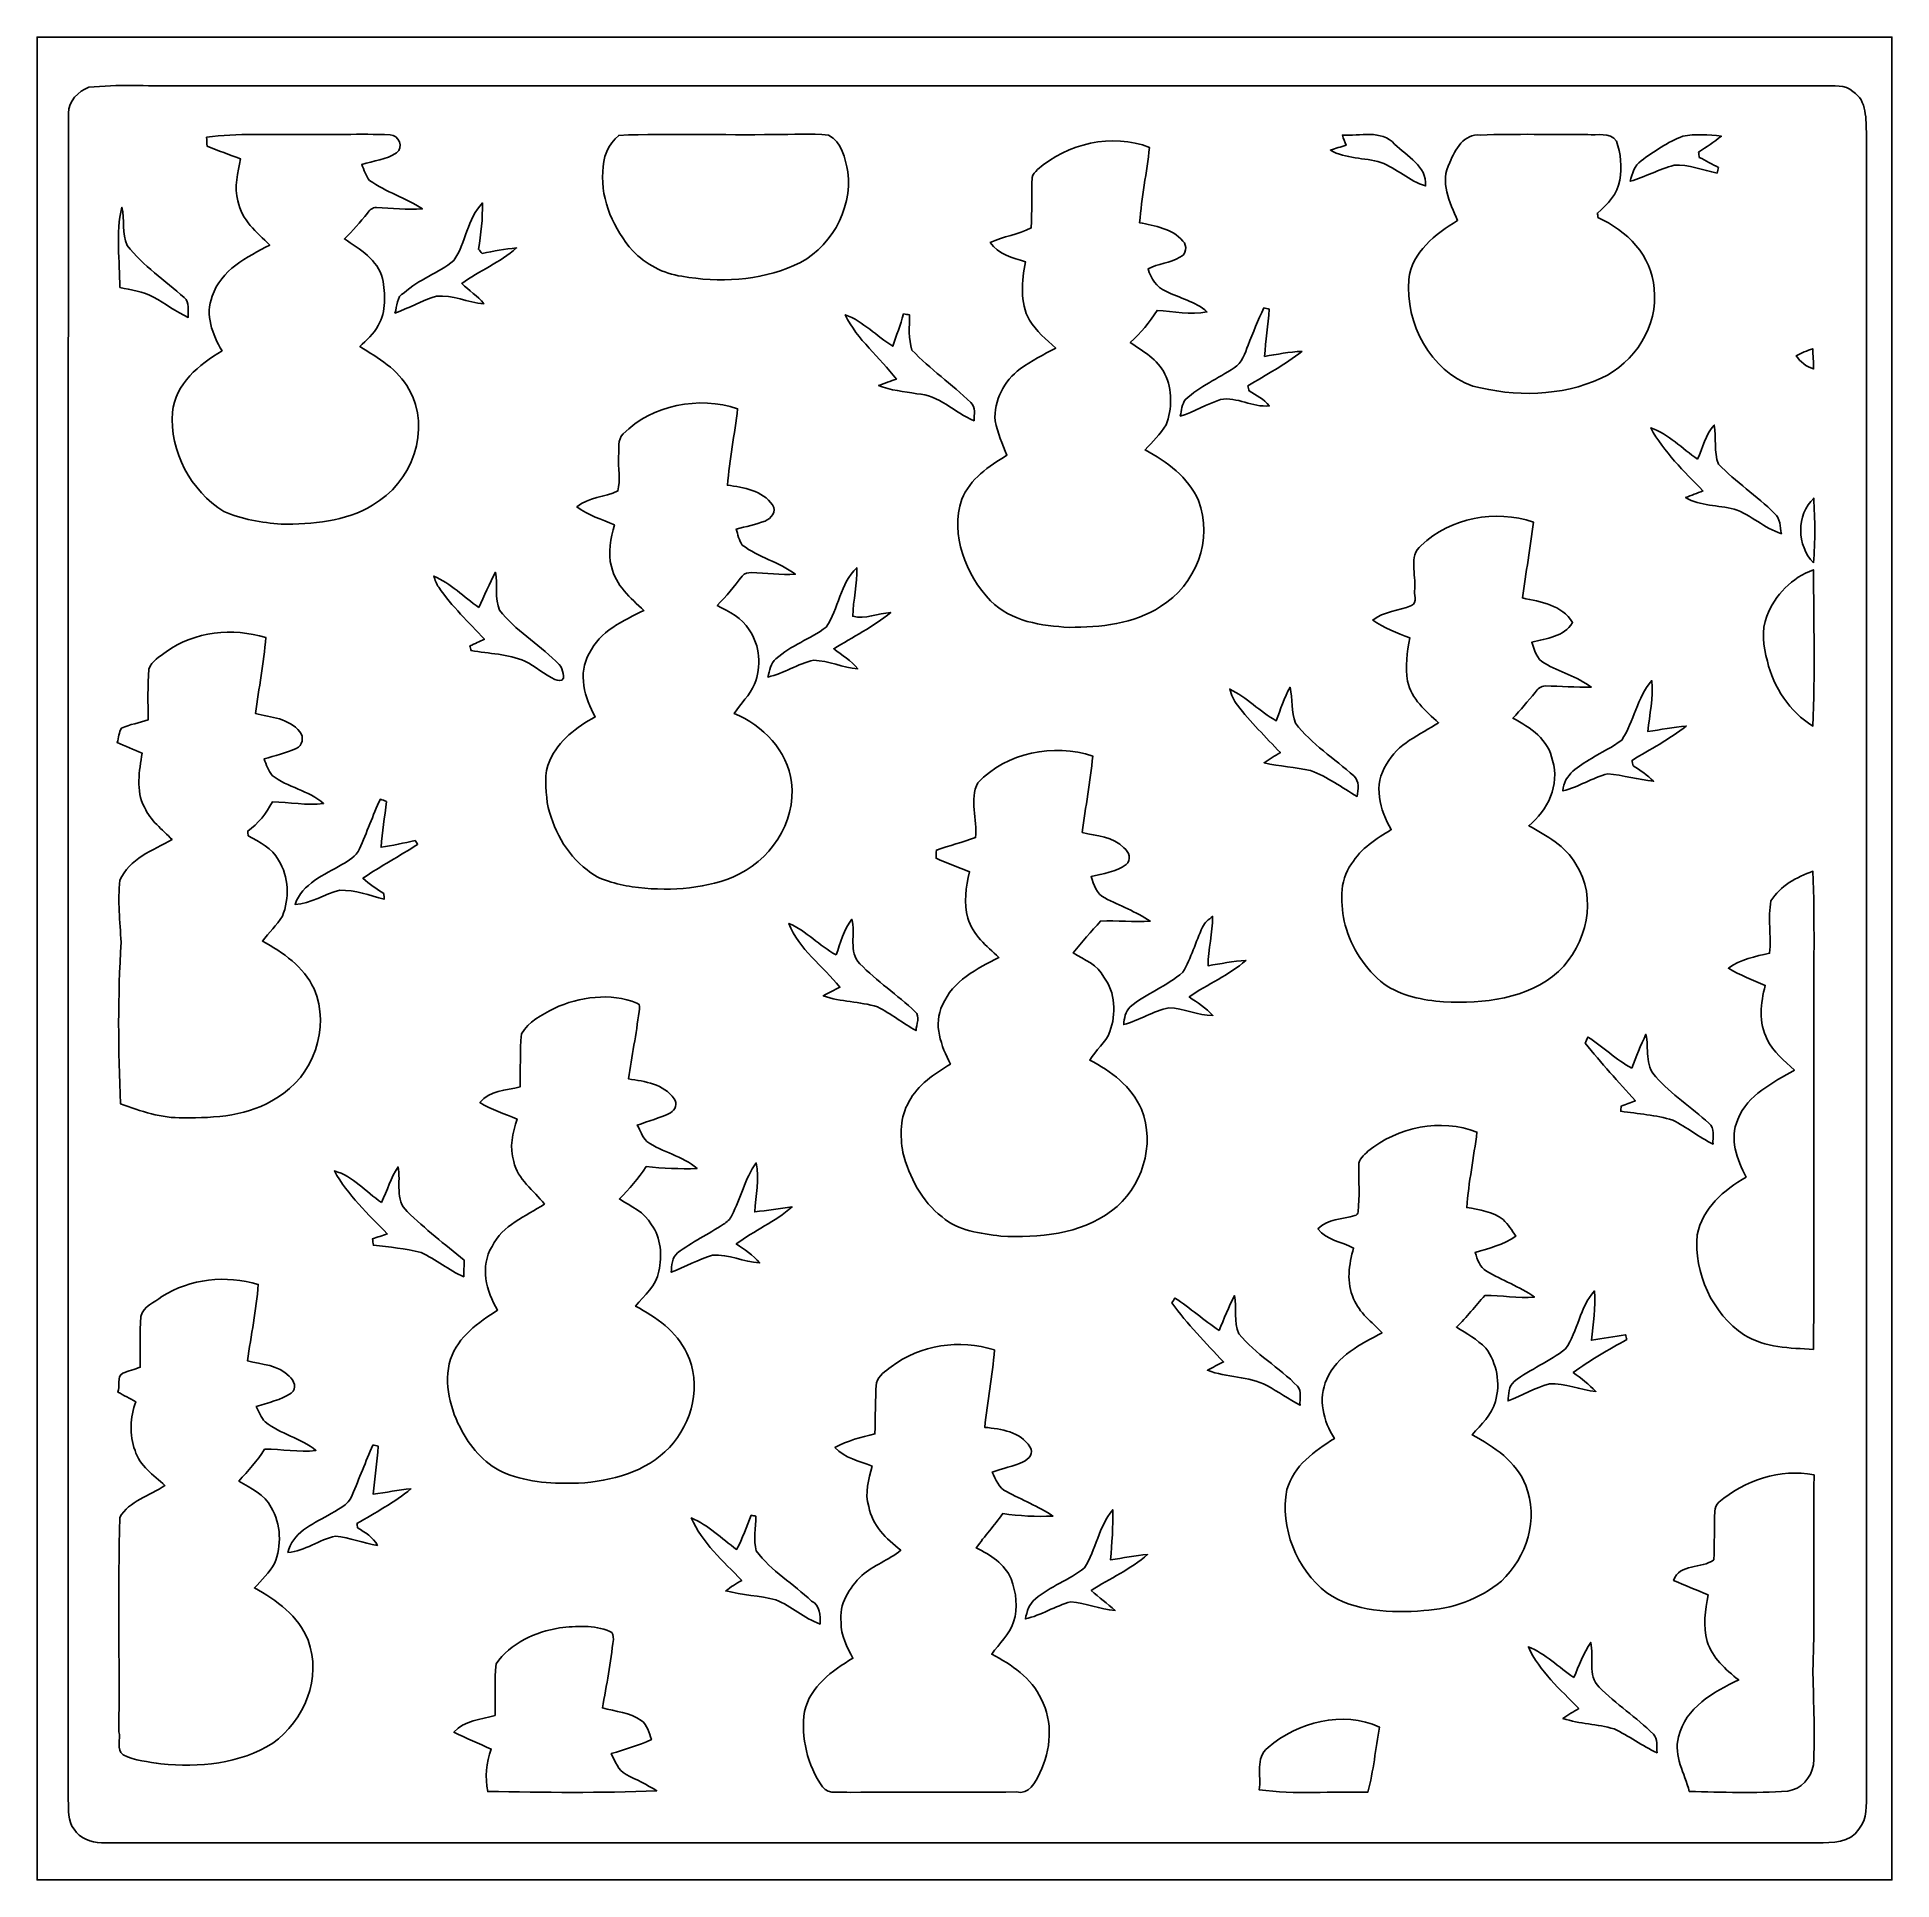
# Model space of a CAD drawing. Header units: centimetres. Extents: x -16.8 to 16.8, y -16.7 to 16.7.
import ezdxf

# ---------------------------------------------------------------- set-up
doc = ezdxf.new("R2010")
doc.units = ezdxf.units.CM
doc.header["$MEASUREMENT"] = 0
doc.layers.add('Layer 1', color=7, linetype='Continuous')

msp = doc.modelspace()

# ---------------------------------------------------------------- linework, layer by layer
at = {"layer": 'Layer 1', "color": 7}
for points, knots in [([(-16.77458, 16.66875), (-16.77458, 16.66875), (16.77458, 16.66875), (16.77458, 16.66875), (16.77458, 16.66875), (16.77458, 16.66875), (16.77458, -16.66875), (16.77458, -16.66875), (16.77458, -16.66875), (16.77458, -16.66875), (-16.77458, -16.66875), (-16.77458, -16.66875), (-16.77458, -16.66875), (-16.77458, -16.66875), (-16.77458, 16.66875), (-16.77458, 16.66875), (-16.77458, 16.66875), (-16.77458, 16.66875), (-16.77458, 16.66875), (-16.77458, 16.66875)], [0, 0, 0, 0, 0.16666667, 0.16666667, 0.16666667, 0.16666667, 0.33333333, 0.33333333, 0.33333333, 0.33333333, 0.5, 0.5, 0.5, 0.5, 0.66666667, 0.66666667, 0.66666667, 0.66666667, 1, 1, 1, 1]), ([(-15.83902, 15.7607), (-16.03234, 15.68944), (-16.20555, 15.51058), (-16.20767, 15.29468), (-16.20767, 15.29468), (-16.21402, 5.12198), (-16.20732, -5.05072), (-16.2112, -15.22342), (-16.2112, -15.22342), (-16.19638, -15.39981), (-16.23095, -15.60371), (-16.10501, -15.75188), (-16.10501, -15.75188), (-16.00588, -15.91733), (-15.79774, -15.98859), (-15.61218, -15.99882), (-15.61218, -15.99882), (-5.26309, -15.99847), (5.086, -15.99847), (15.43509, -15.99847), (15.43509, -15.99847), (15.68697, -15.99177), (16.02564, -16.00271), (16.17557, -15.75188), (16.17557, -15.75188), (16.33573, -15.56667), (16.30962, -15.30738), (16.31774, -15.08196), (16.31774, -15.08196), (16.3135, -5.086), (16.31774, 4.90996), (16.31562, 14.90592), (16.31562, 14.90592), (16.30257, 15.16733), (16.32867, 15.52222), (16.07044, 15.68344), (16.07044, 15.68344), (15.92827, 15.82561), (15.71731, 15.7734), (15.54057, 15.78998), (15.54057, 15.78998), (5.60387, 15.78292), (-4.33317, 15.78822), (-14.26986, 15.78716), (-14.26986, 15.78716), (-14.79268, 15.77975), (-15.31796, 15.81679), (-15.83902, 15.7607)], [0, 0, 0, 0, 0.07692308, 0.07692308, 0.07692308, 0.07692308, 0.15384615, 0.15384615, 0.15384615, 0.15384615, 0.23076923, 0.23076923, 0.23076923, 0.23076923, 0.30769231, 0.30769231, 0.30769231, 0.30769231, 0.38461538, 0.38461538, 0.38461538, 0.38461538, 0.46153846, 0.46153846, 0.46153846, 0.46153846, 0.53846154, 0.53846154, 0.53846154, 0.53846154, 0.61538462, 0.61538462, 0.61538462, 0.61538462, 0.69230769, 0.69230769, 0.69230769, 0.69230769, 0.76923077, 0.76923077, 0.76923077, 0.76923077, 0.84615385, 0.84615385, 0.84615385, 0.84615385, 1, 1, 1, 1]), ([(-13.70894, 14.85582), (-13.14697, 14.93344), (-12.57759, 14.90063), (-12.01208, 14.90592), (-12.01208, 14.90592), (-11.47092, 14.89745), (-10.92941, 14.92321), (-10.3886, 14.90098), (-10.3886, 14.90098), (-10.23655, 14.89886), (-10.13248, 14.66885), (-10.27359, 14.57713), (-10.27359, 14.57713), (-10.45633, 14.44731), (-10.69199, 14.43284), (-10.90154, 14.36441), (-10.90154, 14.36441), (-10.86062, 14.26527), (-10.83098, 14.15662), (-10.76008, 14.07372), (-10.76008, 14.07372), (-10.46515, 13.8617), (-10.10603, 13.76433), (-9.80616, 13.56078), (-9.80616, 13.56078), (-10.08415, 13.53891), (-10.36073, 13.57912), (-10.63837, 13.58336), (-10.63837, 13.58336), (-10.70857, 13.59217), (-10.76325, 13.53679), (-10.79994, 13.48458), (-10.79994, 13.48458), (-10.93223, 13.32371), (-11.06452, 13.16214), (-11.21551, 13.01821), (-11.21551, 13.01821), (-10.93717, 12.83547), (-10.61755, 12.64391), (-10.52407, 12.29924), (-10.52407, 12.29924), (-10.4835, 12.01949), (-10.44963, 11.7034), (-10.60556, 11.45011), (-10.60556, 11.45011), (-10.67999, 11.29594), (-10.82146, 11.19152), (-10.93611, 11.06946), (-10.93611, 11.06946), (-10.60344, 10.86132), (-10.24502, 10.65847), (-10.05099, 10.30076), (-10.05099, 10.30076), (-9.62942, 9.58215), (-9.99949, 8.58837), (-10.70751, 8.20385), (-10.70751, 8.20385), (-11.19823, 7.89693), (-11.79689, 7.8553), (-12.36028, 7.85636), (-12.36028, 7.85636), (-12.71164, 7.89164), (-13.07359, 7.93891), (-13.39779, 8.08814), (-13.39779, 8.08814), (-13.99469, 8.45644), (-14.37887, 9.17892), (-14.32489, 9.88131), (-14.32489, 9.88131), (-14.27551, 10.39389), (-13.84229, 10.74843), (-13.4299, 10.99361), (-13.4299, 10.99361), (-13.60276, 11.28607), (-13.7414, 11.64519), (-13.60699, 11.98174), (-13.60699, 11.98174), (-13.44895, 12.45694), (-12.98046, 12.69224), (-12.5663, 12.90708), (-12.5663, 12.90708), (-12.80054, 13.13603), (-13.07924, 13.36111), (-13.14203, 13.70365), (-13.14203, 13.70365), (-13.21929, 13.95836), (-13.13356, 14.21412), (-13.09511, 14.46636), (-13.09511, 14.46636), (-13.29866, 14.53938), (-13.50045, 14.61629), (-13.70118, 14.69707), (-13.70118, 14.69707), (-13.70401, 14.74999), (-13.70648, 14.80291), (-13.70894, 14.85582)], [0, 0, 0, 0, 0.04, 0.04, 0.04, 0.04, 0.08, 0.08, 0.08, 0.08, 0.12, 0.12, 0.12, 0.12, 0.16, 0.16, 0.16, 0.16, 0.2, 0.2, 0.2, 0.2, 0.24, 0.24, 0.24, 0.24, 0.28, 0.28, 0.28, 0.28, 0.32, 0.32, 0.32, 0.32, 0.36, 0.36, 0.36, 0.36, 0.4, 0.4, 0.4, 0.4, 0.44, 0.44, 0.44, 0.44, 0.48, 0.48, 0.48, 0.48, 0.52, 0.52, 0.52, 0.52, 0.56, 0.56, 0.56, 0.56, 0.6, 0.6, 0.6, 0.6, 0.64, 0.64, 0.64, 0.64, 0.68, 0.68, 0.68, 0.68, 0.72, 0.72, 0.72, 0.72, 0.76, 0.76, 0.76, 0.76, 0.8, 0.8, 0.8, 0.8, 0.84, 0.84, 0.84, 0.84, 0.88, 0.88, 0.88, 0.88, 0.92, 0.92, 0.92, 0.92, 1, 1, 1, 1]), ([(-6.25263, 14.89146), (-5.31566, 14.93132), (-4.37727, 14.88934), (-3.43958, 14.90698), (-3.43958, 14.90698), (-3.11362, 14.89851), (-2.78306, 14.93449), (-2.45886, 14.89181), (-2.45886, 14.89181), (-2.21368, 14.77751), (-2.16359, 14.4653), (-2.10891, 14.23), (-2.10891, 14.23), (-2.02389, 13.53573), (-2.44052, 12.81218), (-3.08434, 12.53631), (-3.08434, 12.53631), (-3.71687, 12.25726), (-4.44006, 12.22163), (-5.11493, 12.34264), (-5.11493, 12.34264), (-5.45253, 12.38603), (-5.7658, 12.55924), (-6.00075, 12.80231), (-6.00075, 12.80231), (-6.33977, 13.19565), (-6.57966, 13.7033), (-6.54121, 14.23352), (-6.54121, 14.23352), (-6.54438, 14.47906), (-6.44843, 14.73659), (-6.25263, 14.89146)], [0, 0, 0, 0, 0.11111111, 0.11111111, 0.11111111, 0.11111111, 0.22222222, 0.22222222, 0.22222222, 0.22222222, 0.33333333, 0.33333333, 0.33333333, 0.33333333, 0.44444444, 0.44444444, 0.44444444, 0.44444444, 0.55555556, 0.55555556, 0.55555556, 0.55555556, 0.66666667, 0.66666667, 0.66666667, 0.66666667, 0.77777778, 0.77777778, 0.77777778, 0.77777778, 1, 1, 1, 1]), ([(1.32151, 14.27057), (1.85879, 14.74823), (2.66806, 14.93167), (3.34574, 14.67344), (3.34574, 14.67344), (3.29671, 14.21765), (3.20463, 13.76751), (3.16689, 13.31066), (3.16689, 13.31066), (3.43923, 13.25069), (3.7592, 13.20729), (3.95005, 12.97975), (3.95005, 12.97975), (4.03472, 12.8965), (4.01496, 12.72716), (3.89467, 12.68836), (3.89467, 12.68836), (3.71792, 12.57935), (3.50097, 12.57194), (3.32105, 12.47457), (3.32105, 12.47457), (3.37185, 12.30771), (3.4731, 12.13838), (3.64208, 12.07241), (3.64208, 12.07241), (3.88585, 11.94294), (4.17865, 11.89038), (4.38538, 11.69741), (4.38538, 11.69741), (4.08764, 11.63391), (3.78143, 11.70834), (3.48227, 11.72492), (3.48227, 11.72492), (3.3468, 11.51114), (3.18805, 11.31358), (2.99896, 11.1439), (2.99896, 11.1439), (3.23109, 10.98091), (3.49391, 10.84157), (3.62303, 10.57346), (3.62303, 10.57346), (3.7652, 10.29229), (3.75532, 9.94375), (3.6449, 9.65341), (3.6449, 9.65341), (3.53977, 9.48655), (3.40184, 9.34473), (3.26778, 9.20186), (3.26778, 9.20186), (3.66183, 8.99336), (4.04848, 8.7062), (4.22981, 8.28534), (4.22981, 8.28534), (4.50779, 7.58649), (4.17971, 6.74652), (3.54647, 6.36693), (3.54647, 6.36693), (3.06105, 6.04979), (2.45851, 5.98911), (1.89336, 5.99052), (1.89336, 5.99052), (1.39206, 6.01909), (0.84349, 6.09282), (0.47237, 6.46959), (0.47237, 6.46959), (0.02081, 6.94372), (-0.26423, 7.66198), (-0.05045, 8.30686), (-0.05045, 8.30686), (0.10231, 8.67198), (0.43674, 8.91046), (0.768, 9.10272), (0.768, 9.10272), (0.68933, 9.30769), (0.59761, 9.50877), (0.55245, 9.72432), (0.55245, 9.72432), (0.52881, 10.09156), (0.71191, 10.45386), (1.00894, 10.66624), (1.00894, 10.66624), (1.21073, 10.81123), (1.43157, 10.92659), (1.65029, 11.04406), (1.65029, 11.04406), (1.47955, 11.19823), (1.29752, 11.34886), (1.1751, 11.54606), (1.1751, 11.54606), (0.99801, 11.86991), (1.03399, 12.25479), (1.10278, 12.6044), (1.10278, 12.6044), (0.87418, 12.67742), (0.60889, 12.73881), (0.46602, 12.95047), (0.46602, 12.95047), (0.70203, 13.06901), (0.97472, 13.09511), (1.20721, 13.21611), (1.20721, 13.21611), (1.22343, 13.51986), (1.20685, 13.8243), (1.22555, 14.12769), (1.22555, 14.12769), (1.23155, 14.18802), (1.28199, 14.22929), (1.32151, 14.27057)], [0, 0, 0, 0, 0.03571429, 0.03571429, 0.03571429, 0.03571429, 0.07142857, 0.07142857, 0.07142857, 0.07142857, 0.10714286, 0.10714286, 0.10714286, 0.10714286, 0.14285714, 0.14285714, 0.14285714, 0.14285714, 0.17857143, 0.17857143, 0.17857143, 0.17857143, 0.21428571, 0.21428571, 0.21428571, 0.21428571, 0.25, 0.25, 0.25, 0.25, 0.28571429, 0.28571429, 0.28571429, 0.28571429, 0.32142857, 0.32142857, 0.32142857, 0.32142857, 0.35714286, 0.35714286, 0.35714286, 0.35714286, 0.39285714, 0.39285714, 0.39285714, 0.39285714, 0.42857143, 0.42857143, 0.42857143, 0.42857143, 0.46428571, 0.46428571, 0.46428571, 0.46428571, 0.5, 0.5, 0.5, 0.5, 0.53571429, 0.53571429, 0.53571429, 0.53571429, 0.57142857, 0.57142857, 0.57142857, 0.57142857, 0.60714286, 0.60714286, 0.60714286, 0.60714286, 0.64285714, 0.64285714, 0.64285714, 0.64285714, 0.67857143, 0.67857143, 0.67857143, 0.67857143, 0.71428571, 0.71428571, 0.71428571, 0.71428571, 0.75, 0.75, 0.75, 0.75, 0.78571429, 0.78571429, 0.78571429, 0.78571429, 0.82142857, 0.82142857, 0.82142857, 0.82142857, 0.85714286, 0.85714286, 0.85714286, 0.85714286, 0.89285714, 0.89285714, 0.89285714, 0.89285714, 0.92857143, 0.92857143, 0.92857143, 0.92857143, 1, 1, 1, 1]), ([(6.83542, 14.89498), (7.14975, 14.87346), (7.54027, 15.00399), (7.77981, 14.73024), (7.77981, 14.73024), (8.00664, 14.51328), (8.36295, 14.34112), (8.34037, 13.97494), (8.34037, 13.97494), (8.0458, 14.06666), (7.81614, 14.28926), (7.5311, 14.40286), (7.5311, 14.40286), (7.23194, 14.49176), (6.89469, 14.46071), (6.61952, 14.62405), (6.61952, 14.62405), (6.71266, 14.65509), (6.80649, 14.68437), (6.90139, 14.71224), (6.90139, 14.71224), (6.87952, 14.77327), (6.85729, 14.83395), (6.83542, 14.89498)], [0, 0, 0, 0, 0.14285714, 0.14285714, 0.14285714, 0.14285714, 0.28571429, 0.28571429, 0.28571429, 0.28571429, 0.42857143, 0.42857143, 0.42857143, 0.42857143, 0.57142857, 0.57142857, 0.57142857, 0.57142857, 0.71428571, 0.71428571, 0.71428571, 0.71428571, 1, 1, 1, 1]), ([(8.77605, 14.40109), (8.87271, 14.62828), (9.03323, 14.93132), (9.33097, 14.8971), (9.33097, 14.8971), (9.97726, 14.92038), (10.62496, 14.90345), (11.27196, 14.90768), (11.27196, 14.90768), (11.43706, 14.88405), (11.67941, 14.95954), (11.79019, 14.7888), (11.79019, 14.7888), (11.88014, 14.56478), (11.88579, 14.31607), (11.85298, 14.07936), (11.85298, 14.07936), (11.81206, 13.83347), (11.63496, 13.6398), (11.44905, 13.48564), (11.44905, 13.48564), (11.45117, 13.46553), (11.4554, 13.42566), (11.45716, 13.40556), (11.45716, 13.40556), (11.97257, 13.17061), (12.43965, 12.71587), (12.47246, 12.11933), (12.47246, 12.11933), (12.5536, 11.44623), (12.12286, 10.77524), (11.51643, 10.49796), (11.51643, 10.49796), (10.79394, 10.1667), (9.95292, 10.15577), (9.19268, 10.35614), (9.19268, 10.35614), (8.42433, 10.62814), (7.97101, 11.49456), (8.03663, 12.28372), (8.03663, 12.28372), (8.09272, 12.77973), (8.52029, 13.11099), (8.91893, 13.35158), (8.91893, 13.35158), (8.77429, 13.67966), (8.59296, 14.04796), (8.77605, 14.40109)], [0, 0, 0, 0, 0.07692308, 0.07692308, 0.07692308, 0.07692308, 0.15384615, 0.15384615, 0.15384615, 0.15384615, 0.23076923, 0.23076923, 0.23076923, 0.23076923, 0.30769231, 0.30769231, 0.30769231, 0.30769231, 0.38461538, 0.38461538, 0.38461538, 0.38461538, 0.46153846, 0.46153846, 0.46153846, 0.46153846, 0.53846154, 0.53846154, 0.53846154, 0.53846154, 0.61538462, 0.61538462, 0.61538462, 0.61538462, 0.69230769, 0.69230769, 0.69230769, 0.69230769, 0.76923077, 0.76923077, 0.76923077, 0.76923077, 0.84615385, 0.84615385, 0.84615385, 0.84615385, 1, 1, 1, 1]), ([(12.99069, 14.87593), (13.21999, 14.91756), (13.45918, 14.90839), (13.69025, 14.87417), (13.69025, 14.87417), (13.55372, 14.77574), (13.41861, 14.67838), (13.27679, 14.58842), (13.27679, 14.58842), (13.27997, 14.56443), (13.28667, 14.51645), (13.28984, 14.49246), (13.28984, 14.49246), (13.40661, 14.43214), (13.52479, 14.37146), (13.64015, 14.30726), (13.64015, 14.30726), (13.63345, 14.28291), (13.61969, 14.23388), (13.61299, 14.20918), (13.61299, 14.20918), (13.35405, 14.25892), (13.10146, 14.36793), (12.8337, 14.351), (12.8337, 14.351), (12.56242, 14.2748), (12.31053, 14.14357), (12.04172, 14.06031), (12.04172, 14.06031), (12.07558, 14.19684), (12.11298, 14.34571), (12.23786, 14.42967), (12.23786, 14.42967), (12.47352, 14.60112), (12.71799, 14.76834), (12.99069, 14.87593)], [0, 0, 0, 0, 0.1, 0.1, 0.1, 0.1, 0.2, 0.2, 0.2, 0.2, 0.3, 0.3, 0.3, 0.3, 0.4, 0.4, 0.4, 0.4, 0.5, 0.5, 0.5, 0.5, 0.6, 0.6, 0.6, 0.6, 0.7, 0.7, 0.7, 0.7, 0.8, 0.8, 0.8, 0.8, 1, 1, 1, 1]), ([(-15.28022, 12.13732), (-15.2721, 12.61886), (-15.36277, 13.12016), (-15.23965, 13.59182), (-15.23965, 13.59182), (-15.19096, 13.36569), (-15.23788, 13.1131), (-15.14581, 12.89756), (-15.14581, 12.89756), (-14.85618, 12.52855), (-14.4593, 12.26644), (-14.11323, 11.95493), (-14.11323, 11.95493), (-14.00881, 11.8678), (-14.0529, 11.71716), (-14.03985, 11.59651), (-14.03985, 11.59651), (-14.26069, 11.69882), (-14.45824, 11.84381), (-14.66779, 11.96657), (-14.66779, 11.96657), (-14.85512, 12.07241), (-15.07384, 12.09005), (-15.28022, 12.13732)], [0, 0, 0, 0, 0.14285714, 0.14285714, 0.14285714, 0.14285714, 0.28571429, 0.28571429, 0.28571429, 0.28571429, 0.42857143, 0.42857143, 0.42857143, 0.42857143, 0.57142857, 0.57142857, 0.57142857, 0.57142857, 0.71428571, 0.71428571, 0.71428571, 0.71428571, 1, 1, 1, 1]), ([(-9.2389, 12.62451), (-9.01277, 12.94377), (-9.00042, 13.38333), (-8.71679, 13.66767), (-8.71679, 13.66767), (-8.71714, 13.38721), (-8.74078, 13.10711), (-8.79193, 12.83123), (-8.79193, 12.83123), (-8.76935, 12.80619), (-8.74642, 12.78114), (-8.72349, 12.75609), (-8.72349, 12.75609), (-8.51747, 12.79525), (-8.31144, 12.83652), (-8.10189, 12.85381), (-8.10189, 12.85381), (-8.39788, 12.58958), (-8.77852, 12.44671), (-9.0932, 12.20823), (-9.0932, 12.20823), (-8.96514, 12.08158), (-8.80428, 11.98915), (-8.69633, 11.84204), (-8.69633, 11.84204), (-8.98525, 11.87097), (-9.25865, 12.00644), (-9.55287, 11.98174), (-9.55287, 11.98174), (-9.81357, 11.90766), (-10.04746, 11.76373), (-10.30323, 11.67589), (-10.30323, 11.67589), (-10.25596, 11.79548), (-10.28065, 11.97504), (-10.13778, 12.04277), (-10.13778, 12.04277), (-9.87143, 12.28549), (-9.51548, 12.39732), (-9.2389, 12.62451)], [0, 0, 0, 0, 0.09090909, 0.09090909, 0.09090909, 0.09090909, 0.18181818, 0.18181818, 0.18181818, 0.18181818, 0.27272727, 0.27272727, 0.27272727, 0.27272727, 0.36363636, 0.36363636, 0.36363636, 0.36363636, 0.45454545, 0.45454545, 0.45454545, 0.45454545, 0.54545455, 0.54545455, 0.54545455, 0.54545455, 0.63636364, 0.63636364, 0.63636364, 0.63636364, 0.72727273, 0.72727273, 0.72727273, 0.72727273, 0.81818182, 0.81818182, 0.81818182, 0.81818182, 1, 1, 1, 1]), ([(5.41584, 11.76867), (5.43983, 11.76302), (5.48816, 11.75173), (5.51215, 11.74609), (5.51215, 11.74609), (5.48852, 11.46069), (5.44759, 11.17706), (5.42678, 10.89166), (5.42678, 10.89166), (5.65044, 10.93258), (5.87446, 10.97174), (6.102, 10.98374), (6.102, 10.98374), (5.79967, 10.73961), (5.45289, 10.56146), (5.12304, 10.35861), (5.12304, 10.35861), (5.12904, 10.33604), (5.14068, 10.29017), (5.14632, 10.26724), (5.14632, 10.26724), (5.27509, 10.18857), (5.41831, 10.12049), (5.5118, 9.99666), (5.5118, 9.99666), (5.21018, 9.96632), (4.93219, 10.16635), (4.63021, 10.11237), (4.63021, 10.11237), (4.3815, 10.02912), (4.15537, 9.88907), (3.90384, 9.81251), (3.90384, 9.81251), (3.92112, 9.91588), (3.93312, 10.02736), (3.99803, 10.11379), (3.99803, 10.11379), (4.25768, 10.35121), (4.58364, 10.49373), (4.87715, 10.68246), (4.87715, 10.68246), (5.01967, 10.77419), (5.07047, 10.94811), (5.13186, 11.09557), (5.13186, 11.09557), (5.21652, 11.32417), (5.31001, 11.54924), (5.41584, 11.76867)], [0, 0, 0, 0, 0.07692308, 0.07692308, 0.07692308, 0.07692308, 0.15384615, 0.15384615, 0.15384615, 0.15384615, 0.23076923, 0.23076923, 0.23076923, 0.23076923, 0.30769231, 0.30769231, 0.30769231, 0.30769231, 0.38461538, 0.38461538, 0.38461538, 0.38461538, 0.46153846, 0.46153846, 0.46153846, 0.46153846, 0.53846154, 0.53846154, 0.53846154, 0.53846154, 0.61538462, 0.61538462, 0.61538462, 0.61538462, 0.69230769, 0.69230769, 0.69230769, 0.69230769, 0.76923077, 0.76923077, 0.76923077, 0.76923077, 0.84615385, 0.84615385, 0.84615385, 0.84615385, 1, 1, 1, 1]), ([(-1.10173, 11.66036), (-1.06539, 11.65472), (-1.0287, 11.64872), (-0.99201, 11.64308), (-0.99201, 11.64308), (-0.9973, 11.43141), (-1.01635, 11.21022), (-0.95074, 11.00526), (-0.95074, 11.00526), (-0.62159, 10.66306), (-0.22789, 10.38966), (0.11254, 10.05946), (0.11254, 10.05946), (0.20461, 9.97444), (0.17568, 9.83968), (0.17286, 9.72926), (0.17286, 9.72926), (-0.18309, 9.87143), (-0.46143, 10.20163), (-0.86325, 10.2175), (-0.86325, 10.2175), (-1.09502, 10.25807), (-1.33385, 10.27571), (-1.55363, 10.36426), (-1.55363, 10.36426), (-1.44674, 10.40483), (-1.33809, 10.44328), (-1.23014, 10.48279), (-1.23014, 10.48279), (-1.53176, 10.87579), (-1.94098, 11.19046), (-2.15583, 11.64661), (-2.15583, 11.64661), (-1.82951, 11.52419), (-1.58997, 11.25643), (-1.29787, 11.07616), (-1.29787, 11.07616), (-1.22943, 11.26984), (-1.1617, 11.46387), (-1.10173, 11.66036)], [0, 0, 0, 0, 0.09090909, 0.09090909, 0.09090909, 0.09090909, 0.18181818, 0.18181818, 0.18181818, 0.18181818, 0.27272727, 0.27272727, 0.27272727, 0.27272727, 0.36363636, 0.36363636, 0.36363636, 0.36363636, 0.45454545, 0.45454545, 0.45454545, 0.45454545, 0.54545455, 0.54545455, 0.54545455, 0.54545455, 0.63636364, 0.63636364, 0.63636364, 0.63636364, 0.72727273, 0.72727273, 0.72727273, 0.72727273, 0.81818182, 0.81818182, 0.81818182, 0.81818182, 1, 1, 1, 1]), ([(15.04033, 10.90507), (15.13875, 10.95234), (15.23965, 10.99502), (15.34336, 11.03066), (15.34336, 11.03066), (15.34724, 10.90965), (15.35571, 10.7883), (15.35853, 10.66694), (15.35853, 10.66694), (15.22483, 10.70645), (15.11935, 10.795), (15.04033, 10.90507)], [0, 0, 0, 0, 0.25, 0.25, 0.25, 0.25, 0.5, 0.5, 0.5, 0.5, 1, 1, 1, 1]), ([(-6.17467, 9.48972), (-5.64339, 10.02065), (-4.80907, 10.17764), (-4.10316, 9.94481), (-4.10316, 9.94481), (-4.16207, 9.48337), (-4.24321, 9.02511), (-4.28978, 8.56192), (-4.28978, 8.56192), (-3.99556, 8.52487), (-3.65443, 8.46561), (-3.47133, 8.2042), (-3.47133, 8.2042), (-3.38984, 8.09025), (-3.49885, 7.95655), (-3.60751, 7.91386), (-3.60751, 7.91386), (-3.77684, 7.85036), (-3.95499, 7.81403), (-4.12962, 7.76781), (-4.12962, 7.76781), (-4.09998, 7.66939), (-4.07882, 7.56461), (-4.0192, 7.47854), (-4.0192, 7.47854), (-3.72498, 7.25734), (-3.35315, 7.17021), (-3.05753, 6.95078), (-3.05753, 6.95078), (-3.32352, 6.93314), (-3.5881, 6.97371), (-3.85339, 6.98077), (-3.85339, 6.98077), (-3.91442, 6.98394), (-3.98321, 6.97124), (-4.0199, 6.91691), (-4.0199, 6.91691), (-4.16419, 6.73523), (-4.30883, 6.55355), (-4.47287, 6.38881), (-4.47287, 6.38881), (-4.26156, 6.26957), (-4.01567, 6.17114), (-3.89678, 5.94501), (-3.89678, 5.94501), (-3.69499, 5.66737), (-3.66959, 5.27614), (-3.79942, 4.96253), (-3.79942, 4.96253), (-3.88056, 4.75862), (-4.05271, 4.6161), (-4.16419, 4.43159), (-4.16419, 4.43159), (-3.64772, 4.21675), (-3.19758, 3.76273), (-3.12879, 3.18805), (-3.12879, 3.18805), (-3.03848, 2.45498), (-3.52566, 1.75084), (-4.19065, 1.4732), (-4.19065, 1.4732), (-4.76321, 1.2386), (-5.4035, 1.21991), (-6.01028, 1.29469), (-6.01028, 1.29469), (-6.2932, 1.35714), (-6.60541, 1.40088), (-6.82696, 1.60443), (-6.82696, 1.60443), (-7.21536, 1.89583), (-7.45137, 2.35197), (-7.54768, 2.82011), (-7.54768, 2.82011), (-7.56603, 3.07128), (-7.61859, 3.3468), (-7.49794, 3.58105), (-7.49794, 3.58105), (-7.34554, 3.94547), (-7.01322, 4.18571), (-6.67914, 4.37127), (-6.67914, 4.37127), (-6.87035, 4.71064), (-7.00017, 5.15938), (-6.78709, 5.5178), (-6.78709, 5.5178), (-6.60083, 5.92631), (-6.17255, 6.10764), (-5.7979, 6.29849), (-5.7979, 6.29849), (-6.03991, 6.51792), (-6.31402, 6.75322), (-6.38528, 7.08872), (-6.38528, 7.08872), (-6.46007, 7.34095), (-6.39374, 7.6006), (-6.33201, 7.84719), (-6.33201, 7.84719), (-6.56237, 7.9442), (-6.80896, 8.01441), (-7.00934, 8.16927), (-7.00934, 8.16927), (-6.80226, 8.3506), (-6.50769, 8.34072), (-6.26957, 8.45891), (-6.26957, 8.45891), (-6.22088, 8.6614), (-6.26604, 8.87765), (-6.25581, 9.08473), (-6.25581, 9.08473), (-6.24628, 9.22196), (-6.2805, 9.38318), (-6.17467, 9.48972)], [0, 0, 0, 0, 0.03448276, 0.03448276, 0.03448276, 0.03448276, 0.06896552, 0.06896552, 0.06896552, 0.06896552, 0.10344828, 0.10344828, 0.10344828, 0.10344828, 0.13793103, 0.13793103, 0.13793103, 0.13793103, 0.17241379, 0.17241379, 0.17241379, 0.17241379, 0.20689655, 0.20689655, 0.20689655, 0.20689655, 0.24137931, 0.24137931, 0.24137931, 0.24137931, 0.27586207, 0.27586207, 0.27586207, 0.27586207, 0.31034483, 0.31034483, 0.31034483, 0.31034483, 0.34482759, 0.34482759, 0.34482759, 0.34482759, 0.37931034, 0.37931034, 0.37931034, 0.37931034, 0.4137931, 0.4137931, 0.4137931, 0.4137931, 0.44827586, 0.44827586, 0.44827586, 0.44827586, 0.48275862, 0.48275862, 0.48275862, 0.48275862, 0.51724138, 0.51724138, 0.51724138, 0.51724138, 0.55172414, 0.55172414, 0.55172414, 0.55172414, 0.5862069, 0.5862069, 0.5862069, 0.5862069, 0.62068966, 0.62068966, 0.62068966, 0.62068966, 0.65517241, 0.65517241, 0.65517241, 0.65517241, 0.68965517, 0.68965517, 0.68965517, 0.68965517, 0.72413793, 0.72413793, 0.72413793, 0.72413793, 0.75862069, 0.75862069, 0.75862069, 0.75862069, 0.79310345, 0.79310345, 0.79310345, 0.79310345, 0.82758621, 0.82758621, 0.82758621, 0.82758621, 0.86206897, 0.86206897, 0.86206897, 0.86206897, 0.89655172, 0.89655172, 0.89655172, 0.89655172, 0.93103448, 0.93103448, 0.93103448, 0.93103448, 1, 1, 1, 1]), ([(13.25951, 9.03076), (13.35052, 9.24031), (13.39921, 9.47879), (13.56042, 9.65024), (13.56042, 9.65024), (13.60382, 9.42093), (13.54631, 9.16446), (13.63909, 8.94574), (13.63909, 8.94574), (13.94495, 8.61448), (14.33477, 8.37389), (14.65051, 8.05215), (14.65051, 8.05215), (14.76375, 7.96396), (14.74682, 7.81085), (14.77645, 7.68385), (14.77645, 7.68385), (14.46812, 7.78581), (14.22753, 8.02322), (13.92096, 8.12941), (13.92096, 8.12941), (13.63063, 8.20279), (13.30925, 8.18374), (13.04361, 8.3372), (13.04361, 8.3372), (13.14767, 8.37953), (13.25316, 8.41904), (13.35758, 8.45996), (13.35758, 8.45996), (13.0115, 8.81062), (12.65202, 9.16376), (12.41178, 9.59873), (12.41178, 9.59873), (12.73704, 9.48478), (12.98222, 9.22514), (13.25951, 9.03076)], [0, 0, 0, 0, 0.1, 0.1, 0.1, 0.1, 0.2, 0.2, 0.2, 0.2, 0.3, 0.3, 0.3, 0.3, 0.4, 0.4, 0.4, 0.4, 0.5, 0.5, 0.5, 0.5, 0.6, 0.6, 0.6, 0.6, 0.7, 0.7, 0.7, 0.7, 0.8, 0.8, 0.8, 0.8, 1, 1, 1, 1]), ([(8.26206, 7.47148), (8.79087, 7.97842), (9.60261, 8.12236), (10.29053, 7.89517), (10.29053, 7.89517), (10.24043, 7.43514), (10.15012, 6.98077), (10.09262, 6.5218), (10.09262, 6.5218), (10.42741, 6.45336), (10.80206, 6.39939), (10.9982, 6.07801), (10.9982, 6.07801), (10.84404, 5.8166), (10.52759, 5.79226), (10.2616, 5.72064), (10.2616, 5.72064), (10.30429, 5.57847), (10.34979, 5.41549), (10.49196, 5.34106), (10.49196, 5.34106), (10.76537, 5.18301), (11.08075, 5.10258), (11.33546, 4.90996), (11.33546, 4.90996), (11.05817, 4.90361), (10.78195, 4.92972), (10.50572, 4.93007), (10.50572, 4.93007), (10.42529, 4.93395), (10.36708, 4.87186), (10.32087, 4.81471), (10.32087, 4.81471), (10.19246, 4.6542), (10.05769, 4.49862), (9.91941, 4.34657), (9.91941, 4.34657), (10.23408, 4.18536), (10.57099, 3.95464), (10.63519, 3.58175), (10.63519, 3.58175), (10.77383, 3.14113), (10.54629, 2.6797), (10.20657, 2.40065), (10.20657, 2.40065), (10.52442, 2.22179), (10.87332, 2.03906), (11.0557, 1.70815), (11.0557, 1.70815), (11.46104, 1.10208), (11.2522, 0.25012), (10.74632, -0.23354), (10.74632, -0.23354), (10.18575, -0.73554), (9.38565, -0.8195), (8.66669, -0.78423), (8.66669, -0.78423), (8.29098, -0.75177), (7.8994, -0.68368), (7.58684, -0.45826), (7.58684, -0.45826), (7.245, -0.19297), (6.99841, 0.18944), (6.88411, 0.60537), (6.88411, 0.60537), (6.80544, 0.96908), (6.76275, 1.397), (7.00193, 1.71203), (7.00193, 1.71203), (7.16668, 1.99002), (7.4482, 2.16782), (7.71842, 2.33116), (7.71842, 2.33116), (7.51064, 2.68041), (7.38505, 3.15348), (7.63482, 3.51261), (7.63482, 3.51261), (7.82708, 3.88796), (8.24124, 4.04495), (8.57462, 4.26473), (8.57462, 4.26473), (8.34249, 4.47287), (8.08426, 4.69583), (8.01405, 5.01474), (8.01405, 5.01474), (7.97454, 5.27579), (7.99677, 5.54214), (8.05603, 5.79826), (8.05603, 5.79826), (7.82567, 5.8928), (7.58472, 5.97359), (7.38329, 6.12316), (7.38329, 6.12316), (7.58366, 6.2865), (7.85636, 6.2798), (8.0832, 6.38563), (8.0832, 6.38563), (8.20102, 6.43502), (8.12271, 6.60153), (8.14458, 6.68479), (8.14458, 6.68479), (8.17139, 6.94126), (8.02605, 7.2771), (8.26206, 7.47148)], [0, 0, 0, 0, 0.03703704, 0.03703704, 0.03703704, 0.03703704, 0.07407407, 0.07407407, 0.07407407, 0.07407407, 0.11111111, 0.11111111, 0.11111111, 0.11111111, 0.14814815, 0.14814815, 0.14814815, 0.14814815, 0.18518519, 0.18518519, 0.18518519, 0.18518519, 0.22222222, 0.22222222, 0.22222222, 0.22222222, 0.25925926, 0.25925926, 0.25925926, 0.25925926, 0.2962963, 0.2962963, 0.2962963, 0.2962963, 0.33333333, 0.33333333, 0.33333333, 0.33333333, 0.37037037, 0.37037037, 0.37037037, 0.37037037, 0.40740741, 0.40740741, 0.40740741, 0.40740741, 0.44444444, 0.44444444, 0.44444444, 0.44444444, 0.48148148, 0.48148148, 0.48148148, 0.48148148, 0.51851852, 0.51851852, 0.51851852, 0.51851852, 0.55555556, 0.55555556, 0.55555556, 0.55555556, 0.59259259, 0.59259259, 0.59259259, 0.59259259, 0.62962963, 0.62962963, 0.62962963, 0.62962963, 0.66666667, 0.66666667, 0.66666667, 0.66666667, 0.7037037, 0.7037037, 0.7037037, 0.7037037, 0.74074074, 0.74074074, 0.74074074, 0.74074074, 0.77777778, 0.77777778, 0.77777778, 0.77777778, 0.81481481, 0.81481481, 0.81481481, 0.81481481, 0.85185185, 0.85185185, 0.85185185, 0.85185185, 0.88888889, 0.88888889, 0.88888889, 0.88888889, 0.92592593, 0.92592593, 0.92592593, 0.92592593, 1, 1, 1, 1]), ([(15.35677, 7.15751), (15.05232, 7.46442), (15.04562, 8.02675), (15.361, 8.32979), (15.361, 8.32979), (15.38252, 7.94032), (15.38887, 7.54662), (15.35677, 7.15751)], [0, 0, 0, 0, 0.33333333, 0.33333333, 0.33333333, 0.33333333, 1, 1, 1, 1]), ([(-2.50225, 5.99475), (-2.27224, 6.32566), (-2.25284, 6.78533), (-1.94945, 7.06861), (-1.94945, 7.06861), (-1.93604, 6.77404), (-2.01436, 6.48511), (-2.02212, 6.19125), (-2.02212, 6.19125), (-1.79599, 6.12881), (-1.56492, 6.25016), (-1.33526, 6.25687), (-1.33526, 6.25687), (-1.65347, 6.00146), (-2.01683, 5.81272), (-2.36538, 5.60317), (-2.36538, 5.60317), (-2.21686, 5.48675), (-2.05034, 5.38868), (-1.93005, 5.24016), (-1.93005, 5.24016), (-2.20169, 5.26097), (-2.45639, 5.38656), (-2.72803, 5.39503), (-2.72803, 5.39503), (-3.01625, 5.33259), (-3.26566, 5.15444), (-3.55494, 5.09199), (-3.55494, 5.09199), (-3.52778, 5.20806), (-3.50732, 5.33929), (-3.41066, 5.42114), (-3.41066, 5.42114), (-3.14466, 5.66667), (-2.78589, 5.77603), (-2.50225, 5.99475)], [0, 0, 0, 0, 0.1, 0.1, 0.1, 0.1, 0.2, 0.2, 0.2, 0.2, 0.3, 0.3, 0.3, 0.3, 0.4, 0.4, 0.4, 0.4, 0.5, 0.5, 0.5, 0.5, 0.6, 0.6, 0.6, 0.6, 0.7, 0.7, 0.7, 0.7, 0.8, 0.8, 0.8, 0.8, 1, 1, 1, 1]), ([(-8.78558, 6.34894), (-8.68045, 6.56026), (-8.59649, 6.7818), (-8.48113, 6.98817), (-8.48113, 6.98817), (-8.44127, 6.76416), (-8.50265, 6.51263), (-8.40881, 6.30026), (-8.40881, 6.30026), (-8.12588, 5.93725), (-7.7149, 5.70301), (-7.39422, 5.37669), (-7.39422, 5.37669), (-7.29262, 5.31072), (-7.24888, 5.18619), (-7.25346, 5.07048), (-7.25346, 5.07048), (-7.28239, 5.00486), (-7.35718, 5.02779), (-7.40904, 5.0479), (-7.40904, 5.0479), (-7.59883, 5.1435), (-7.76534, 5.27861), (-7.95091, 5.38092), (-7.95091, 5.38092), (-8.261, 5.50757), (-8.59861, 5.51639), (-8.92493, 5.57071), (-8.92493, 5.57071), (-8.92986, 5.59223), (-8.94009, 5.63527), (-8.94539, 5.65679), (-8.94539, 5.65679), (-8.85825, 5.6956), (-8.77147, 5.73476), (-8.68504, 5.77462), (-8.68504, 5.77462), (-8.96338, 6.08506), (-9.27347, 6.36976), (-9.51089, 6.71477), (-9.51089, 6.71477), (-9.55428, 6.77616), (-9.57439, 6.84918), (-9.60049, 6.91832), (-9.60049, 6.91832), (-9.29181, 6.78815), (-9.05545, 6.5405), (-8.78558, 6.34894)], [0, 0, 0, 0, 0.07692308, 0.07692308, 0.07692308, 0.07692308, 0.15384615, 0.15384615, 0.15384615, 0.15384615, 0.23076923, 0.23076923, 0.23076923, 0.23076923, 0.30769231, 0.30769231, 0.30769231, 0.30769231, 0.38461538, 0.38461538, 0.38461538, 0.38461538, 0.46153846, 0.46153846, 0.46153846, 0.46153846, 0.53846154, 0.53846154, 0.53846154, 0.53846154, 0.61538462, 0.61538462, 0.61538462, 0.61538462, 0.69230769, 0.69230769, 0.69230769, 0.69230769, 0.76923077, 0.76923077, 0.76923077, 0.76923077, 0.84615385, 0.84615385, 0.84615385, 0.84615385, 1, 1, 1, 1]), ([(14.51222, 6.19478), (14.65792, 6.57366), (14.97154, 6.89363), (15.35501, 7.03157), (15.35501, 7.03157), (15.36136, 6.0893), (15.38358, 5.14562), (15.34513, 4.2037), (15.34513, 4.2037), (14.92532, 4.46581), (14.63428, 4.9022), (14.52174, 5.38021), (14.52174, 5.38021), (14.45154, 5.64444), (14.4078, 5.93266), (14.51222, 6.19478)], [0, 0, 0, 0, 0.2, 0.2, 0.2, 0.2, 0.4, 0.4, 0.4, 0.4, 0.6, 0.6, 0.6, 0.6, 1, 1, 1, 1]), ([(-14.43955, 5.5499), (-13.92449, 5.91961), (-13.23763, 5.98805), (-12.63826, 5.80708), (-12.63826, 5.80708), (-12.67072, 5.34494), (-12.76385, 4.89056), (-12.82629, 4.4323), (-12.82629, 4.4323), (-12.54548, 4.36386), (-12.21775, 4.34587), (-12.02196, 4.09998), (-12.02196, 4.09998), (-11.94259, 4.00438), (-11.97257, 3.84986), (-12.08828, 3.79906), (-12.08828, 3.79906), (-12.27384, 3.71616), (-12.47352, 3.66889), (-12.66754, 3.60997), (-12.66754, 3.60997), (-12.62592, 3.50873), (-12.59558, 3.39866), (-12.52432, 3.31294), (-12.52432, 3.31294), (-12.24174, 3.0921), (-11.86109, 3.04306), (-11.59122, 2.80247), (-11.59122, 2.80247), (-11.8999, 2.76331), (-12.20999, 2.83069), (-12.51903, 2.8321), (-12.51903, 2.8321), (-12.6305, 2.62819), (-12.77091, 2.43664), (-12.96458, 2.30364), (-12.96458, 2.30364), (-12.96211, 2.28318), (-12.95753, 2.24155), (-12.95541, 2.22074), (-12.95541, 2.22074), (-12.75151, 2.10714), (-12.51938, 1.99602), (-12.40684, 1.77765), (-12.40684, 1.77765), (-12.21952, 1.4792), (-12.20999, 1.08761), (-12.33699, 0.76447), (-12.33699, 0.76447), (-12.44388, 0.6036), (-12.57688, 0.4632), (-12.7, 0.31503), (-12.7, 0.31503), (-12.32182, 0.11289), (-11.9567, -0.15064), (-11.76443, -0.54681), (-11.76443, -0.54681), (-11.46598, -1.25201), (-11.77819, -2.1396), (-12.43683, -2.51954), (-12.43683, -2.51954), (-12.93036, -2.84798), (-13.55372, -2.89101), (-14.1291, -2.87973), (-14.1291, -2.87973), (-14.52316, -2.89595), (-14.90028, -2.75908), (-15.26575, -2.62996), (-15.26575, -2.62996), (-15.31091, -1.65594), (-15.31338, -0.67874), (-15.25482, 0.29457), (-15.25482, 0.29457), (-15.27563, 0.66746), (-15.32043, 1.04211), (-15.27739, 1.41499), (-15.27739, 1.41499), (-15.1063, 1.80234), (-14.68226, 1.9625), (-14.33195, 2.14983), (-14.33195, 2.14983), (-14.5094, 2.33433), (-14.72671, 2.49449), (-14.83148, 2.73544), (-14.83148, 2.73544), (-14.9987, 3.03459), (-14.92179, 3.39584), (-14.87664, 3.71651), (-14.87664, 3.71651), (-15.02728, 3.77966), (-15.17756, 3.84281), (-15.32749, 3.90666), (-15.32749, 3.90666), (-15.29362, 3.9945), (-15.29786, 4.0894), (-15.24917, 4.16983), (-15.24917, 4.16983), (-15.09289, 4.23228), (-14.92709, 4.26579), (-14.76657, 4.31483), (-14.76657, 4.31483), (-14.76587, 4.62139), (-14.77821, 4.92901), (-14.75352, 5.23487), (-14.75352, 5.23487), (-14.70731, 5.38304), (-14.55349, 5.45959), (-14.43955, 5.5499)], [0, 0, 0, 0, 0.03571429, 0.03571429, 0.03571429, 0.03571429, 0.07142857, 0.07142857, 0.07142857, 0.07142857, 0.10714286, 0.10714286, 0.10714286, 0.10714286, 0.14285714, 0.14285714, 0.14285714, 0.14285714, 0.17857143, 0.17857143, 0.17857143, 0.17857143, 0.21428571, 0.21428571, 0.21428571, 0.21428571, 0.25, 0.25, 0.25, 0.25, 0.28571429, 0.28571429, 0.28571429, 0.28571429, 0.32142857, 0.32142857, 0.32142857, 0.32142857, 0.35714286, 0.35714286, 0.35714286, 0.35714286, 0.39285714, 0.39285714, 0.39285714, 0.39285714, 0.42857143, 0.42857143, 0.42857143, 0.42857143, 0.46428571, 0.46428571, 0.46428571, 0.46428571, 0.5, 0.5, 0.5, 0.5, 0.53571429, 0.53571429, 0.53571429, 0.53571429, 0.57142857, 0.57142857, 0.57142857, 0.57142857, 0.60714286, 0.60714286, 0.60714286, 0.60714286, 0.64285714, 0.64285714, 0.64285714, 0.64285714, 0.67857143, 0.67857143, 0.67857143, 0.67857143, 0.71428571, 0.71428571, 0.71428571, 0.71428571, 0.75, 0.75, 0.75, 0.75, 0.78571429, 0.78571429, 0.78571429, 0.78571429, 0.82142857, 0.82142857, 0.82142857, 0.82142857, 0.85714286, 0.85714286, 0.85714286, 0.85714286, 0.89285714, 0.89285714, 0.89285714, 0.89285714, 0.92857143, 0.92857143, 0.92857143, 0.92857143, 1, 1, 1, 1]), ([(5.88892, 4.9082), (5.93302, 4.69371), (5.91256, 4.46158), (5.9877, 4.25521), (5.9877, 4.25521), (6.27768, 3.87562), (6.69149, 3.61844), (7.0425, 3.30165), (7.0425, 3.30165), (7.14728, 3.20887), (7.12399, 3.05541), (7.10106, 2.93264), (7.10106, 2.93264), (6.82272, 3.09033), (6.56449, 3.29177), (6.26075, 3.39866), (6.26075, 3.39866), (5.98311, 3.46251), (5.69701, 3.47557), (5.41937, 3.54048), (5.41937, 3.54048), (5.51356, 3.60786), (5.61481, 3.66395), (5.71324, 3.72498), (5.71324, 3.72498), (5.44654, 4.00403), (5.17454, 4.27955), (4.93536, 4.58258), (4.93536, 4.58258), (4.86657, 4.6676), (4.82706, 4.77026), (4.79707, 4.87398), (4.79707, 4.87398), (5.10505, 4.72475), (5.34035, 4.46687), (5.63739, 4.30142), (5.63739, 4.30142), (5.71606, 4.50568), (5.78309, 4.71558), (5.88892, 4.9082)], [0, 0, 0, 0, 0.09090909, 0.09090909, 0.09090909, 0.09090909, 0.18181818, 0.18181818, 0.18181818, 0.18181818, 0.27272727, 0.27272727, 0.27272727, 0.27272727, 0.36363636, 0.36363636, 0.36363636, 0.36363636, 0.45454545, 0.45454545, 0.45454545, 0.45454545, 0.54545455, 0.54545455, 0.54545455, 0.54545455, 0.63636364, 0.63636364, 0.63636364, 0.63636364, 0.72727273, 0.72727273, 0.72727273, 0.72727273, 0.81818182, 0.81818182, 0.81818182, 0.81818182, 1, 1, 1, 1]), ([(11.88896, 3.95252), (12.11157, 4.28801), (12.16201, 4.71664), (12.42942, 5.02673), (12.42942, 5.02673), (12.46611, 4.7184), (12.38462, 4.41113), (12.36204, 4.10457), (12.36204, 4.10457), (12.5924, 4.14091), (12.82171, 4.18782), (13.05525, 4.20476), (13.05525, 4.20476), (12.75151, 3.96381), (12.40367, 3.78742), (12.07488, 3.58422), (12.07488, 3.58422), (12.07946, 3.56023), (12.08828, 3.5119), (12.09287, 3.48791), (12.09287, 3.48791), (12.22163, 3.40184), (12.35357, 3.31646), (12.4647, 3.2064), (12.4647, 3.2064), (12.18565, 3.23286), (11.91472, 3.31858), (11.63637, 3.34045), (11.63637, 3.34045), (11.35521, 3.26884), (11.1065, 3.10374), (10.82499, 3.03036), (10.82499, 3.03036), (10.83945, 3.33269), (11.11215, 3.48121), (11.33898, 3.61915), (11.33898, 3.61915), (11.52207, 3.73098), (11.71716, 3.8227), (11.88896, 3.95252)], [0, 0, 0, 0, 0.09090909, 0.09090909, 0.09090909, 0.09090909, 0.18181818, 0.18181818, 0.18181818, 0.18181818, 0.27272727, 0.27272727, 0.27272727, 0.27272727, 0.36363636, 0.36363636, 0.36363636, 0.36363636, 0.45454545, 0.45454545, 0.45454545, 0.45454545, 0.54545455, 0.54545455, 0.54545455, 0.54545455, 0.63636364, 0.63636364, 0.63636364, 0.63636364, 0.72727273, 0.72727273, 0.72727273, 0.72727273, 0.81818182, 0.81818182, 0.81818182, 0.81818182, 1, 1, 1, 1]), ([(0.24271, 3.17959), (0.76729, 3.72604), (1.60902, 3.89749), (2.32057, 3.66148), (2.32057, 3.66148), (2.2733, 3.19934), (2.18899, 2.74179), (2.13007, 2.28106), (2.13007, 2.28106), (2.38619, 2.21333), (2.6924, 2.21121), (2.88396, 2.00166), (2.88396, 2.00166), (2.97321, 1.93428), (3.0293, 1.778), (2.92135, 1.70039), (2.92135, 1.70039), (2.74355, 1.55716), (2.50225, 1.54164), (2.28988, 1.48237), (2.28988, 1.48237), (2.33962, 1.33773), (2.38901, 1.16875), (2.53718, 1.09467), (2.53718, 1.09467), (2.81093, 0.95426), (3.10303, 0.84702), (3.36091, 0.67557), (3.36091, 0.67557), (3.0607, 0.65017), (2.75908, 0.69638), (2.45957, 0.67663), (2.45957, 0.67663), (2.29164, 0.48789), (2.12549, 0.29633), (1.96638, 0.09984), (1.96638, 0.09984), (2.16641, -0.02434), (2.41018, -0.11183), (2.5213, -0.33584), (2.5213, -0.33584), (2.73085, -0.61383), (2.74532, -1.00436), (2.62925, -1.32362), (2.62925, -1.32362), (2.55552, -1.52647), (2.36714, -1.65488), (2.26519, -1.84079), (2.26519, -1.84079), (2.65395, -2.03447), (3.02154, -2.31846), (3.20181, -2.72556), (3.20181, -2.72556), (3.45757, -3.36762), (3.21381, -4.15925), (2.65959, -4.56565), (2.65959, -4.56565), (2.09162, -4.99145), (1.34303, -5.05848), (0.65687, -5.02109), (0.65687, -5.02109), (0.28857, -4.97311), (-0.11395, -4.92972), (-0.40675, -4.67572), (-0.40675, -4.67572), (-0.77541, -4.39032), (-0.99589, -3.95393), (-1.11513, -3.51226), (-1.11513, -3.51226), (-1.16417, -3.20534), (-1.17193, -2.86703), (-1.00436, -2.59256), (-1.00436, -2.59256), (-0.84667, -2.28036), (-0.54257, -2.08774), (-0.25365, -1.91135), (-0.25365, -1.91135), (-0.4191, -1.58397), (-0.57679, -1.19521), (-0.39511, -0.83961), (-0.39511, -0.83961), (-0.21625, -0.40217), (0.22684, -0.18697), (0.62159, 0.02046), (0.62159, 0.02046), (0.3997, 0.22437), (0.15275, 0.42968), (0.05821, 0.72778), (0.05821, 0.72778), (-0.01235, 1.00471), (0.0194, 1.2954), (0.09243, 1.5681), (0.09243, 1.5681), (-0.11113, 1.64712), (-0.31362, 1.72614), (-0.514, 1.81222), (-0.514, 1.81222), (-0.51259, 1.86231), (-0.51118, 1.91206), (-0.50941, 1.96144), (-0.50941, 1.96144), (-0.27587, 2.04435), (-0.03387, 2.10185), (0.19932, 2.18722), (0.19932, 2.18722), (0.23883, 2.51001), (0.07902, 2.88078), (0.24271, 3.17959)], [0, 0, 0, 0, 0.03571429, 0.03571429, 0.03571429, 0.03571429, 0.07142857, 0.07142857, 0.07142857, 0.07142857, 0.10714286, 0.10714286, 0.10714286, 0.10714286, 0.14285714, 0.14285714, 0.14285714, 0.14285714, 0.17857143, 0.17857143, 0.17857143, 0.17857143, 0.21428571, 0.21428571, 0.21428571, 0.21428571, 0.25, 0.25, 0.25, 0.25, 0.28571429, 0.28571429, 0.28571429, 0.28571429, 0.32142857, 0.32142857, 0.32142857, 0.32142857, 0.35714286, 0.35714286, 0.35714286, 0.35714286, 0.39285714, 0.39285714, 0.39285714, 0.39285714, 0.42857143, 0.42857143, 0.42857143, 0.42857143, 0.46428571, 0.46428571, 0.46428571, 0.46428571, 0.5, 0.5, 0.5, 0.5, 0.53571429, 0.53571429, 0.53571429, 0.53571429, 0.57142857, 0.57142857, 0.57142857, 0.57142857, 0.60714286, 0.60714286, 0.60714286, 0.60714286, 0.64285714, 0.64285714, 0.64285714, 0.64285714, 0.67857143, 0.67857143, 0.67857143, 0.67857143, 0.71428571, 0.71428571, 0.71428571, 0.71428571, 0.75, 0.75, 0.75, 0.75, 0.78571429, 0.78571429, 0.78571429, 0.78571429, 0.82142857, 0.82142857, 0.82142857, 0.82142857, 0.85714286, 0.85714286, 0.85714286, 0.85714286, 0.89285714, 0.89285714, 0.89285714, 0.89285714, 0.92857143, 0.92857143, 0.92857143, 0.92857143, 1, 1, 1, 1]), ([(-10.56464, 2.88466), (-10.52865, 2.86914), (-10.49232, 2.85362), (-10.45598, 2.83774), (-10.45598, 2.83774), (-10.48385, 2.56293), (-10.53888, 2.29059), (-10.55264, 2.01401), (-10.55264, 2.01401), (-10.34521, 2.04364), (-10.14024, 2.08739), (-9.93634, 2.13466), (-9.93634, 2.13466), (-9.9254, 2.11702), (-9.90283, 2.08139), (-9.89154, 2.0634), (-9.89154, 2.0634), (-10.2175, 1.85279), (-10.56217, 1.67146), (-10.88143, 1.45027), (-10.88143, 1.45027), (-10.76607, 1.34303), (-10.63131, 1.26118), (-10.50114, 1.17334), (-10.50114, 1.17334), (-10.50008, 1.14759), (-10.49796, 1.09608), (-10.4969, 1.07068), (-10.4969, 1.07068), (-10.76113, 1.14018), (-11.02289, 1.24495), (-11.30053, 1.23402), (-11.30053, 1.23402), (-11.57499, 1.16664), (-11.82017, 0.99236), (-12.1091, 0.97861), (-12.1091, 0.97861), (-11.97539, 1.35643), (-11.57993, 1.51306), (-11.26067, 1.69933), (-11.26067, 1.69933), (-11.14178, 1.77447), (-11.00138, 1.84468), (-10.94458, 1.98155), (-10.94458, 1.98155), (-10.81088, 2.2793), (-10.70363, 2.58904), (-10.56464, 2.88466)], [0, 0, 0, 0, 0.07692308, 0.07692308, 0.07692308, 0.07692308, 0.15384615, 0.15384615, 0.15384615, 0.15384615, 0.23076923, 0.23076923, 0.23076923, 0.23076923, 0.30769231, 0.30769231, 0.30769231, 0.30769231, 0.38461538, 0.38461538, 0.38461538, 0.38461538, 0.46153846, 0.46153846, 0.46153846, 0.46153846, 0.53846154, 0.53846154, 0.53846154, 0.53846154, 0.61538462, 0.61538462, 0.61538462, 0.61538462, 0.69230769, 0.69230769, 0.69230769, 0.69230769, 0.76923077, 0.76923077, 0.76923077, 0.76923077, 0.84615385, 0.84615385, 0.84615385, 0.84615385, 1, 1, 1, 1]), ([(14.58771, 1.04281), (14.7507, 1.31374), (15.05409, 1.47214), (15.34477, 1.57903), (15.34477, 1.57903), (15.38182, 0.68298), (15.35677, -0.21449), (15.36347, -1.11125), (15.36347, -1.11125), (15.35783, -3.09774), (15.37476, -5.08459), (15.35501, -7.07108), (15.35501, -7.07108), (14.93238, -7.04674), (14.47835, -7.04074), (14.10652, -6.81179), (14.10652, -6.81179), (13.52091, -6.42514), (13.19071, -5.68819), (13.25492, -4.99639), (13.25492, -4.99639), (13.34488, -4.52049), (13.73822, -4.185), (14.13827, -3.95499), (14.13827, -3.95499), (13.97741, -3.63679), (13.82677, -3.2579), (13.98764, -2.91077), (13.98764, -2.91077), (14.16297, -2.46063), (14.62546, -2.25037), (15.01211, -2.01718), (15.01211, -2.01718), (14.83148, -1.84891), (14.62229, -1.69439), (14.51927, -1.46297), (14.51927, -1.46297), (14.36052, -1.16381), (14.40215, -0.80433), (14.48223, -0.48719), (14.48223, -0.48719), (14.25434, -0.39582), (14.02927, -0.2981), (13.81654, -0.17568), (13.81654, -0.17568), (14.03209, -0.01199), (14.30267, 0.03634), (14.56126, 0.09596), (14.56126, 0.09596), (14.59653, 0.41028), (14.52739, 0.73307), (14.58771, 1.04281)], [0, 0, 0, 0, 0.07142857, 0.07142857, 0.07142857, 0.07142857, 0.14285714, 0.14285714, 0.14285714, 0.14285714, 0.21428571, 0.21428571, 0.21428571, 0.21428571, 0.28571429, 0.28571429, 0.28571429, 0.28571429, 0.35714286, 0.35714286, 0.35714286, 0.35714286, 0.42857143, 0.42857143, 0.42857143, 0.42857143, 0.5, 0.5, 0.5, 0.5, 0.57142857, 0.57142857, 0.57142857, 0.57142857, 0.64285714, 0.64285714, 0.64285714, 0.64285714, 0.71428571, 0.71428571, 0.71428571, 0.71428571, 0.78571429, 0.78571429, 0.78571429, 0.78571429, 0.85714286, 0.85714286, 0.85714286, 0.85714286, 1, 1, 1, 1]), ([(-2.32375, 0.06421), (-2.24049, 0.28504), (-2.18334, 0.52141), (-2.03694, 0.7112), (-2.03694, 0.7112), (-1.96286, 0.44873), (-2.10679, 0.12065), (-1.89442, -0.09454), (-1.89442, -0.09454), (-1.58574, -0.41169), (-1.2132, -0.65864), (-0.89218, -0.96344), (-0.89218, -0.96344), (-0.79234, -1.04669), (-0.87454, -1.19274), (-0.87489, -1.30387), (-0.87489, -1.30387), (-1.11548, -1.17193), (-1.33033, -0.99589), (-1.57656, -0.87559), (-1.57656, -0.87559), (-1.89442, -0.77329), (-2.23908, -0.79128), (-2.55376, -0.67486), (-2.55376, -0.67486), (-2.45639, -0.61877), (-2.35514, -0.57009), (-2.25425, -0.51999), (-2.25425, -0.51999), (-2.55834, -0.13617), (-2.9972, 0.16439), (-3.17571, 0.63394), (-3.17571, 0.63394), (-2.85856, 0.49671), (-2.62361, 0.23036), (-2.32375, 0.06421)], [0, 0, 0, 0, 0.1, 0.1, 0.1, 0.1, 0.2, 0.2, 0.2, 0.2, 0.3, 0.3, 0.3, 0.3, 0.4, 0.4, 0.4, 0.4, 0.5, 0.5, 0.5, 0.5, 0.6, 0.6, 0.6, 0.6, 0.7, 0.7, 0.7, 0.7, 0.8, 0.8, 0.8, 0.8, 1, 1, 1, 1]), ([(4.30636, 0.56833), (4.3434, 0.65158), (4.41854, 0.70626), (4.48874, 0.75988), (4.48874, 0.75988), (4.48239, 0.46108), (4.41043, 0.16828), (4.40549, -0.13053), (4.40549, -0.13053), (4.63338, -0.09666), (4.85916, -0.04763), (5.08988, -0.03387), (5.08988, -0.03387), (4.78226, -0.30268), (4.39737, -0.46108), (4.06471, -0.69427), (4.06471, -0.69427), (4.21252, -0.79904), (4.36951, -0.895), (4.49333, -1.02976), (4.49333, -1.02976), (4.22063, -1.03223), (3.96699, -0.90382), (3.69888, -0.89006), (3.69888, -0.89006), (3.41383, -0.95532), (3.15948, -1.11407), (2.87972, -1.19698), (2.87972, -1.19698), (2.89348, -1.08479), (2.90548, -0.95885), (2.99367, -0.87736), (2.99367, -0.87736), (3.28824, -0.63253), (3.65936, -0.50059), (3.95005, -0.24941), (3.95005, -0.24941), (4.10281, 0.00741), (4.1783, 0.29986), (4.30636, 0.56833)], [0, 0, 0, 0, 0.09090909, 0.09090909, 0.09090909, 0.09090909, 0.18181818, 0.18181818, 0.18181818, 0.18181818, 0.27272727, 0.27272727, 0.27272727, 0.27272727, 0.36363636, 0.36363636, 0.36363636, 0.36363636, 0.45454545, 0.45454545, 0.45454545, 0.45454545, 0.54545455, 0.54545455, 0.54545455, 0.54545455, 0.63636364, 0.63636364, 0.63636364, 0.63636364, 0.72727273, 0.72727273, 0.72727273, 0.72727273, 0.81818182, 0.81818182, 0.81818182, 0.81818182, 1, 1, 1, 1]), ([(-7.42456, -0.90241), (-6.96172, -0.69039), (-6.4068, -0.61383), (-5.92455, -0.8068), (-5.92455, -0.8068), (-5.85011, -0.82162), (-5.88645, -0.90488), (-5.88469, -0.95814), (-5.88469, -0.95814), (-5.94078, -1.3656), (-6.01416, -1.77059), (-6.0766, -2.17734), (-6.0766, -2.17734), (-5.78203, -2.22426), (-5.43772, -2.26871), (-5.25145, -2.53577), (-5.25145, -2.53577), (-5.1883, -2.62361), (-5.22958, -2.74214), (-5.32024, -2.79153), (-5.32024, -2.79153), (-5.51145, -2.88572), (-5.71782, -2.94252), (-5.91785, -3.01484), (-5.91785, -3.01484), (-5.86599, -3.11573), (-5.82507, -3.22615), (-5.74534, -3.30941), (-5.74534, -3.30941), (-5.46523, -3.51367), (-5.0994, -3.56411), (-4.83835, -3.7973), (-4.83835, -3.7973), (-5.14491, -3.81494), (-5.45148, -3.79166), (-5.75663, -3.76555), (-5.75663, -3.76555), (-5.89598, -3.97828), (-6.06425, -4.16948), (-6.2424, -4.3501), (-6.2424, -4.3501), (-6.03426, -4.48451), (-5.7845, -4.58435), (-5.66314, -4.81647), (-5.66314, -4.81647), (-5.48146, -5.05143), (-5.47335, -5.37739), (-5.52626, -5.65785), (-5.52626, -5.65785), (-5.57283, -5.91679), (-5.79085, -6.09565), (-5.9496, -6.28967), (-5.9496, -6.28967), (-5.57671, -6.49005), (-5.20488, -6.74476), (-5.02214, -7.14199), (-5.02214, -7.14199), (-4.74133, -7.70396), (-4.92443, -8.39893), (-5.33576, -8.8459), (-5.33576, -8.8459), (-5.76016, -9.2904), (-6.38669, -9.45586), (-6.98183, -9.49113), (-6.98183, -9.49113), (-7.42421, -9.50419), (-7.88, -9.48337), (-8.29522, -9.31474), (-8.29522, -9.31474), (-8.64482, -9.17434), (-8.91117, -8.8833), (-9.08438, -8.55521), (-9.08438, -8.55521), (-9.30346, -8.16469), (-9.42481, -7.68809), (-9.29887, -7.24817), (-9.29887, -7.24817), (-9.15635, -6.83895), (-8.79193, -6.58283), (-8.44444, -6.35882), (-8.44444, -6.35882), (-8.65434, -6.02439), (-8.76476, -5.56648), (-8.54569, -5.21123), (-8.54569, -5.21123), (-8.35801, -4.81859), (-7.93538, -4.67007), (-7.59742, -4.44324), (-7.59742, -4.44324), (-7.7918, -4.19347), (-8.08355, -4.00085), (-8.1534, -3.67312), (-8.1534, -3.67312), (-8.23948, -3.41524), (-8.16681, -3.15313), (-8.09272, -2.90442), (-8.09272, -2.90442), (-8.31815, -2.80846), (-8.55557, -2.7372), (-8.76547, -2.60703), (-8.76547, -2.60703), (-8.59155, -2.38689), (-8.29239, -2.38125), (-8.03981, -2.32304), (-8.03981, -2.32304), (-8.02711, -2.00378), (-8.0458, -1.68204), (-8.01299, -1.36454), (-8.01299, -1.36454), (-7.88741, -1.13912), (-7.64258, -1.02023), (-7.42456, -0.90241)], [0, 0, 0, 0, 0.03448276, 0.03448276, 0.03448276, 0.03448276, 0.06896552, 0.06896552, 0.06896552, 0.06896552, 0.10344828, 0.10344828, 0.10344828, 0.10344828, 0.13793103, 0.13793103, 0.13793103, 0.13793103, 0.17241379, 0.17241379, 0.17241379, 0.17241379, 0.20689655, 0.20689655, 0.20689655, 0.20689655, 0.24137931, 0.24137931, 0.24137931, 0.24137931, 0.27586207, 0.27586207, 0.27586207, 0.27586207, 0.31034483, 0.31034483, 0.31034483, 0.31034483, 0.34482759, 0.34482759, 0.34482759, 0.34482759, 0.37931034, 0.37931034, 0.37931034, 0.37931034, 0.4137931, 0.4137931, 0.4137931, 0.4137931, 0.44827586, 0.44827586, 0.44827586, 0.44827586, 0.48275862, 0.48275862, 0.48275862, 0.48275862, 0.51724138, 0.51724138, 0.51724138, 0.51724138, 0.55172414, 0.55172414, 0.55172414, 0.55172414, 0.5862069, 0.5862069, 0.5862069, 0.5862069, 0.62068966, 0.62068966, 0.62068966, 0.62068966, 0.65517241, 0.65517241, 0.65517241, 0.65517241, 0.68965517, 0.68965517, 0.68965517, 0.68965517, 0.72413793, 0.72413793, 0.72413793, 0.72413793, 0.75862069, 0.75862069, 0.75862069, 0.75862069, 0.79310345, 0.79310345, 0.79310345, 0.79310345, 0.82758621, 0.82758621, 0.82758621, 0.82758621, 0.86206897, 0.86206897, 0.86206897, 0.86206897, 0.89655172, 0.89655172, 0.89655172, 0.89655172, 0.93103448, 0.93103448, 0.93103448, 0.93103448, 1, 1, 1, 1]), ([(12.06853, -1.98296), (12.14826, -1.77659), (12.23081, -1.57057), (12.32641, -1.37089), (12.32641, -1.37089), (12.38003, -1.62066), (12.30277, -1.93499), (12.50174, -2.13819), (12.50174, -2.13819), (12.78537, -2.45745), (13.14662, -2.69487), (13.46376, -2.97815), (13.46376, -2.97815), (13.57524, -3.07128), (13.52867, -3.22933), (13.53996, -3.35774), (13.53996, -3.35774), (13.28561, -3.23321), (13.06477, -3.04976), (12.81042, -2.92664), (12.81042, -2.92664), (12.50668, -2.82928), (12.1853, -2.80882), (11.87132, -2.76366), (11.87132, -2.76366), (11.87238, -2.74108), (11.87521, -2.69628), (11.87662, -2.6737), (11.87662, -2.6737), (11.96305, -2.64125), (12.04983, -2.60844), (12.1352, -2.57281), (12.1352, -2.57281), (11.82476, -2.23273), (11.51502, -1.89159), (11.22645, -1.53282), (11.22645, -1.53282), (11.24232, -1.49578), (11.2589, -1.45909), (11.27548, -1.4224), (11.27548, -1.4224), (11.55065, -1.59385), (11.78242, -1.8288), (12.06853, -1.98296)], [0, 0, 0, 0, 0.08333333, 0.08333333, 0.08333333, 0.08333333, 0.16666667, 0.16666667, 0.16666667, 0.16666667, 0.25, 0.25, 0.25, 0.25, 0.33333333, 0.33333333, 0.33333333, 0.33333333, 0.41666667, 0.41666667, 0.41666667, 0.41666667, 0.5, 0.5, 0.5, 0.5, 0.58333333, 0.58333333, 0.58333333, 0.58333333, 0.66666667, 0.66666667, 0.66666667, 0.66666667, 0.75, 0.75, 0.75, 0.75, 0.83333333, 0.83333333, 0.83333333, 0.83333333, 1, 1, 1, 1]), ([(7.29756, -3.48827), (7.83414, -3.04765), (8.61519, -2.88361), (9.26888, -3.14113), (9.26888, -3.14113), (9.21314, -3.59622), (9.11754, -4.04636), (9.08579, -4.50462), (9.08579, -4.50462), (9.31263, -4.54342), (9.55287, -4.57941), (9.74266, -4.72193), (9.74266, -4.72193), (9.83368, -4.80977), (9.90529, -4.91631), (9.97091, -5.02461), (9.97091, -5.02461), (9.75007, -5.17842), (9.48902, -5.24298), (9.23502, -5.31742), (9.23502, -5.31742), (9.28158, -5.43948), (9.31298, -5.58941), (9.44139, -5.65362), (9.44139, -5.65362), (9.72256, -5.82612), (10.04006, -5.93337), (10.30993, -6.12563), (10.30993, -6.12563), (10.01007, -6.16021), (9.71091, -6.08189), (9.41141, -6.09812), (9.41141, -6.09812), (9.23607, -6.28333), (9.08932, -6.4964), (8.89811, -6.66785), (8.89811, -6.66785), (9.08121, -6.78392), (9.27417, -6.89046), (9.42693, -7.04744), (9.42693, -7.04744), (9.62907, -7.31732), (9.70174, -7.68809), (9.60191, -8.01264), (9.60191, -8.01264), (9.5444, -8.25818), (9.33873, -8.42998), (9.18492, -8.6173), (9.18492, -8.6173), (9.57615, -8.83179), (9.98467, -9.10131), (10.15189, -9.53452), (10.15189, -9.53452), (10.39495, -10.13354), (10.16564, -10.83239), (9.71021, -11.26172), (9.71021, -11.26172), (9.31933, -11.59157), (8.81451, -11.76972), (8.30651, -11.79654), (8.30651, -11.79654), (7.71243, -11.84381), (7.06191, -11.82158), (6.55144, -11.47621), (6.55144, -11.47621), (6.00675, -11.04265), (5.69877, -10.29864), (5.83247, -9.60826), (5.83247, -9.60826), (5.95348, -9.17681), (6.3313, -8.9094), (6.68972, -8.68433), (6.68972, -8.68433), (6.49005, -8.36859), (6.38916, -7.9689), (6.55249, -7.61153), (6.55249, -7.61153), (6.73417, -7.18432), (7.17056, -6.97689), (7.55403, -6.76945), (7.55403, -6.76945), (7.36988, -6.57578), (7.13952, -6.41279), (7.03827, -6.15562), (7.03827, -6.15562), (6.90351, -5.86493), (6.95325, -5.53508), (7.03651, -5.23734), (7.03651, -5.23734), (6.82272, -5.12621), (6.54685, -5.09341), (6.39269, -4.89232), (6.39269, -4.89232), (6.56343, -4.70853), (6.83648, -4.71876), (7.05873, -4.64855), (7.05873, -4.64855), (7.09824, -4.64326), (7.11835, -4.62068), (7.11906, -4.58047), (7.11906, -4.58047), (7.15398, -4.30213), (7.12576, -4.02237), (7.13211, -3.74368), (7.13211, -3.74368), (7.12964, -3.63361), (7.22207, -3.55494), (7.29756, -3.48827)], [0, 0, 0, 0, 0.03571429, 0.03571429, 0.03571429, 0.03571429, 0.07142857, 0.07142857, 0.07142857, 0.07142857, 0.10714286, 0.10714286, 0.10714286, 0.10714286, 0.14285714, 0.14285714, 0.14285714, 0.14285714, 0.17857143, 0.17857143, 0.17857143, 0.17857143, 0.21428571, 0.21428571, 0.21428571, 0.21428571, 0.25, 0.25, 0.25, 0.25, 0.28571429, 0.28571429, 0.28571429, 0.28571429, 0.32142857, 0.32142857, 0.32142857, 0.32142857, 0.35714286, 0.35714286, 0.35714286, 0.35714286, 0.39285714, 0.39285714, 0.39285714, 0.39285714, 0.42857143, 0.42857143, 0.42857143, 0.42857143, 0.46428571, 0.46428571, 0.46428571, 0.46428571, 0.5, 0.5, 0.5, 0.5, 0.53571429, 0.53571429, 0.53571429, 0.53571429, 0.57142857, 0.57142857, 0.57142857, 0.57142857, 0.60714286, 0.60714286, 0.60714286, 0.60714286, 0.64285714, 0.64285714, 0.64285714, 0.64285714, 0.67857143, 0.67857143, 0.67857143, 0.67857143, 0.71428571, 0.71428571, 0.71428571, 0.71428571, 0.75, 0.75, 0.75, 0.75, 0.78571429, 0.78571429, 0.78571429, 0.78571429, 0.82142857, 0.82142857, 0.82142857, 0.82142857, 0.85714286, 0.85714286, 0.85714286, 0.85714286, 0.89285714, 0.89285714, 0.89285714, 0.89285714, 0.92857143, 0.92857143, 0.92857143, 0.92857143, 1, 1, 1, 1]), ([(-10.54418, -4.41149), (-10.43623, -4.20123), (-10.38578, -3.96346), (-10.24537, -3.76978), (-10.24537, -3.76978), (-10.18928, -4.0319), (-10.31099, -4.37444), (-10.07992, -4.57588), (-10.07992, -4.57588), (-9.75854, -4.89268), (-9.40012, -5.16961), (-9.05122, -5.45571), (-9.05122, -5.45571), (-9.05228, -5.55625), (-9.05404, -5.65714), (-9.05616, -5.75839), (-9.05616, -5.75839), (-9.32815, -5.63809), (-9.55851, -5.44054), (-9.83051, -5.31989), (-9.83051, -5.31989), (-10.11096, -5.24228), (-10.40377, -5.22393), (-10.69164, -5.18795), (-10.69164, -5.18795), (-10.69728, -5.14844), (-10.70257, -5.10928), (-10.70751, -5.07048), (-10.70751, -5.07048), (-10.61861, -5.04155), (-10.52971, -5.01227), (-10.44081, -4.98193), (-10.44081, -4.98193), (-10.78406, -4.62703), (-11.15695, -4.2799), (-11.39684, -3.84351), (-11.39684, -3.84351), (-11.05782, -3.93206), (-10.82922, -4.22734), (-10.54418, -4.41149)], [0, 0, 0, 0, 0.09090909, 0.09090909, 0.09090909, 0.09090909, 0.18181818, 0.18181818, 0.18181818, 0.18181818, 0.27272727, 0.27272727, 0.27272727, 0.27272727, 0.36363636, 0.36363636, 0.36363636, 0.36363636, 0.45454545, 0.45454545, 0.45454545, 0.45454545, 0.54545455, 0.54545455, 0.54545455, 0.54545455, 0.63636364, 0.63636364, 0.63636364, 0.63636364, 0.72727273, 0.72727273, 0.72727273, 0.72727273, 0.81818182, 0.81818182, 0.81818182, 0.81818182, 1, 1, 1, 1]), ([(-3.76731, -3.69746), (-3.71158, -3.99203), (-3.77119, -4.28907), (-3.79307, -4.58364), (-3.79307, -4.58364), (-3.56764, -4.55895), (-3.34469, -4.51908), (-3.11926, -4.49298), (-3.11926, -4.49298), (-3.42265, -4.76426), (-3.80471, -4.91878), (-4.1275, -5.1629), (-4.1275, -5.1629), (-3.97828, -5.26556), (-3.82058, -5.36399), (-3.70734, -5.50827), (-3.70734, -5.50827), (-3.99521, -5.48887), (-4.26367, -5.34882), (-4.55542, -5.3661), (-4.55542, -5.3661), (-4.81365, -5.44477), (-5.05107, -5.57953), (-5.30296, -5.67584), (-5.30296, -5.67584), (-5.29696, -5.55272), (-5.29131, -5.41055), (-5.19077, -5.32306), (-5.19077, -5.32306), (-4.9276, -5.13045), (-4.63374, -4.98581), (-4.36104, -4.80801), (-4.36104, -4.80801), (-4.29719, -4.76991), (-4.23968, -4.71805), (-4.20652, -4.65067), (-4.20652, -4.65067), (-4.05095, -4.33776), (-3.97228, -3.98463), (-3.76731, -3.69746)], [0, 0, 0, 0, 0.09090909, 0.09090909, 0.09090909, 0.09090909, 0.18181818, 0.18181818, 0.18181818, 0.18181818, 0.27272727, 0.27272727, 0.27272727, 0.27272727, 0.36363636, 0.36363636, 0.36363636, 0.36363636, 0.45454545, 0.45454545, 0.45454545, 0.45454545, 0.54545455, 0.54545455, 0.54545455, 0.54545455, 0.63636364, 0.63636364, 0.63636364, 0.63636364, 0.72727273, 0.72727273, 0.72727273, 0.72727273, 0.81818182, 0.81818182, 0.81818182, 0.81818182, 1, 1, 1, 1]), ([(-14.51857, -6.11646), (-14.00563, -5.78697), (-13.3537, -5.72452), (-12.77444, -5.89703), (-12.77444, -5.89703), (-12.8083, -6.36129), (-12.90602, -6.81743), (-12.96741, -7.27851), (-12.96741, -7.27851), (-12.71164, -7.34695), (-12.40649, -7.34942), (-12.21493, -7.55862), (-12.21493, -7.55862), (-12.12744, -7.62494), (-12.06641, -7.78651), (-12.17754, -7.86059), (-12.17754, -7.86059), (-12.36557, -7.99218), (-12.59699, -8.03169), (-12.81042, -8.10542), (-12.81042, -8.10542), (-12.7635, -8.20103), (-12.72434, -8.30404), (-12.65096, -8.38306), (-12.65096, -8.38306), (-12.37262, -8.60249), (-12.00609, -8.67269), (-11.73127, -8.89811), (-11.73127, -8.89811), (-12.03889, -8.94503), (-12.35075, -8.86601), (-12.65943, -8.87871), (-12.65943, -8.87871), (-12.79137, -9.08791), (-12.96247, -9.26747), (-13.12369, -9.45409), (-13.12369, -9.45409), (-12.90884, -9.58039), (-12.65943, -9.69892), (-12.54125, -9.93105), (-12.54125, -9.93105), (-12.3571, -10.23126), (-12.35322, -10.6239), (-12.47916, -10.94705), (-12.47916, -10.94705), (-12.57688, -11.1125), (-12.71588, -11.24585), (-12.84464, -11.38626), (-12.84464, -11.38626), (-12.44706, -11.6078), (-12.04101, -11.88967), (-11.87379, -12.33276), (-11.87379, -12.33276), (-11.62121, -13.00409), (-11.938, -13.79537), (-12.51232, -14.19296), (-12.51232, -14.19296), (-13.10675, -14.57678), (-13.84688, -14.63252), (-14.53374, -14.57184), (-14.53374, -14.57184), (-14.76234, -14.52739), (-15.00893, -14.51928), (-15.21672, -14.40356), (-15.21672, -14.40356), (-15.35218, -14.31819), (-15.25552, -14.11146), (-15.29503, -13.9887), (-15.29503, -13.9887), (-15.28233, -12.69718), (-15.31408, -11.40425), (-15.28022, -10.11343), (-15.28022, -10.11343), (-15.10841, -9.80934), (-14.73623, -9.7215), (-14.46213, -9.531), (-14.46213, -9.531), (-14.66709, -9.34755), (-14.92462, -9.17716), (-15.00293, -8.89776), (-15.00293, -8.89776), (-15.11441, -8.61483), (-15.08619, -8.30051), (-14.99023, -8.01793), (-14.99023, -8.01793), (-15.09818, -7.95937), (-15.20719, -7.90293), (-15.31479, -7.84401), (-15.31479, -7.84401), (-15.2594, -7.75406), (-15.34866, -7.56038), (-15.22448, -7.50429), (-15.22448, -7.50429), (-15.12076, -7.4609), (-15.01316, -7.43126), (-14.90768, -7.39316), (-14.90768, -7.39316), (-14.90733, -7.0866), (-14.91862, -6.77933), (-14.89886, -6.47347), (-14.89886, -6.47347), (-14.85583, -6.29179), (-14.65086, -6.21947), (-14.51857, -6.11646)], [0, 0, 0, 0, 0.03703704, 0.03703704, 0.03703704, 0.03703704, 0.07407407, 0.07407407, 0.07407407, 0.07407407, 0.11111111, 0.11111111, 0.11111111, 0.11111111, 0.14814815, 0.14814815, 0.14814815, 0.14814815, 0.18518519, 0.18518519, 0.18518519, 0.18518519, 0.22222222, 0.22222222, 0.22222222, 0.22222222, 0.25925926, 0.25925926, 0.25925926, 0.25925926, 0.2962963, 0.2962963, 0.2962963, 0.2962963, 0.33333333, 0.33333333, 0.33333333, 0.33333333, 0.37037037, 0.37037037, 0.37037037, 0.37037037, 0.40740741, 0.40740741, 0.40740741, 0.40740741, 0.44444444, 0.44444444, 0.44444444, 0.44444444, 0.48148148, 0.48148148, 0.48148148, 0.48148148, 0.51851852, 0.51851852, 0.51851852, 0.51851852, 0.55555556, 0.55555556, 0.55555556, 0.55555556, 0.59259259, 0.59259259, 0.59259259, 0.59259259, 0.62962963, 0.62962963, 0.62962963, 0.62962963, 0.66666667, 0.66666667, 0.66666667, 0.66666667, 0.7037037, 0.7037037, 0.7037037, 0.7037037, 0.74074074, 0.74074074, 0.74074074, 0.74074074, 0.77777778, 0.77777778, 0.77777778, 0.77777778, 0.81481481, 0.81481481, 0.81481481, 0.81481481, 0.85185185, 0.85185185, 0.85185185, 0.85185185, 0.88888889, 0.88888889, 0.88888889, 0.88888889, 0.92592593, 0.92592593, 0.92592593, 0.92592593, 1, 1, 1, 1]), ([(10.87049, -7.06085), (11.10156, -6.74405), (11.12273, -6.30837), (11.39296, -6.01451), (11.39296, -6.01451), (11.42259, -6.31261), (11.36897, -6.60894), (11.34004, -6.90457), (11.34004, -6.90457), (11.54501, -6.87388), (11.75103, -6.84036), (11.95634, -6.80544), (11.95634, -6.80544), (11.96199, -6.82696), (11.97292, -6.86999), (11.97857, -6.89151), (11.97857, -6.89151), (11.65013, -7.0799), (11.31676, -7.26334), (11.01161, -7.48841), (11.01161, -7.48841), (11.15377, -7.59566), (11.29383, -7.70749), (11.42153, -7.83308), (11.42153, -7.83308), (11.13684, -7.80591), (10.86732, -7.68279), (10.57839, -7.69408), (10.57839, -7.69408), (10.31769, -7.76605), (10.08274, -7.90646), (9.83156, -8.00488), (9.83156, -8.00488), (9.83686, -7.88106), (9.84285, -7.73889), (9.94304, -7.65104), (9.94304, -7.65104), (10.23373, -7.42632), (10.58616, -7.29368), (10.87049, -7.06085)], [0, 0, 0, 0, 0.09090909, 0.09090909, 0.09090909, 0.09090909, 0.18181818, 0.18181818, 0.18181818, 0.18181818, 0.27272727, 0.27272727, 0.27272727, 0.27272727, 0.36363636, 0.36363636, 0.36363636, 0.36363636, 0.45454545, 0.45454545, 0.45454545, 0.45454545, 0.54545455, 0.54545455, 0.54545455, 0.54545455, 0.63636364, 0.63636364, 0.63636364, 0.63636364, 0.72727273, 0.72727273, 0.72727273, 0.72727273, 0.81818182, 0.81818182, 0.81818182, 0.81818182, 1, 1, 1, 1]), ([(4.60481, -6.731), (4.69653, -6.51898), (4.77661, -6.30237), (4.88421, -6.09776), (4.88421, -6.09776), (4.92654, -6.32178), (4.86657, -6.57507), (4.96217, -6.78744), (4.96217, -6.78744), (5.26097, -7.15927), (5.69136, -7.39528), (6.02192, -7.73642), (6.02192, -7.73642), (6.10517, -7.82779), (6.05755, -7.96819), (6.0706, -8.08179), (6.0706, -8.08179), (5.86634, -7.96925), (5.67337, -7.83872), (5.47123, -7.72407), (5.47123, -7.72407), (5.1368, -7.54909), (4.74204, -7.58543), (4.39491, -7.44926), (4.39491, -7.44926), (4.48945, -7.39422), (4.58787, -7.3473), (4.68595, -7.29862), (4.68595, -7.29862), (4.35786, -6.95678), (4.03225, -6.61141), (3.75003, -6.2297), (3.75003, -6.2297), (3.76414, -6.20783), (3.79236, -6.16444), (3.80647, -6.14257), (3.80647, -6.14257), (4.08129, -6.32636), (4.33352, -6.54191), (4.60481, -6.731)], [0, 0, 0, 0, 0.09090909, 0.09090909, 0.09090909, 0.09090909, 0.18181818, 0.18181818, 0.18181818, 0.18181818, 0.27272727, 0.27272727, 0.27272727, 0.27272727, 0.36363636, 0.36363636, 0.36363636, 0.36363636, 0.45454545, 0.45454545, 0.45454545, 0.45454545, 0.54545455, 0.54545455, 0.54545455, 0.54545455, 0.63636364, 0.63636364, 0.63636364, 0.63636364, 0.72727273, 0.72727273, 0.72727273, 0.72727273, 0.81818182, 0.81818182, 0.81818182, 0.81818182, 1, 1, 1, 1]), ([(-1.32609, -7.38646), (-0.80116, -6.98923), (-0.08431, -6.8774), (0.54116, -7.08166), (0.54116, -7.08166), (0.50976, -7.55156), (0.41416, -8.0137), (0.36654, -8.48184), (0.36654, -8.48184), (0.66428, -8.509), (1.01, -8.5598), (1.18357, -8.83638), (1.18357, -8.83638), (1.26859, -8.94292), (1.16099, -9.05898), (1.06362, -9.10519), (1.06362, -9.10519), (0.88441, -9.1888), (0.68686, -9.22338), (0.502, -9.29217), (0.502, -9.29217), (0.57009, -9.41952), (0.61524, -9.58109), (0.75988, -9.64389), (0.75988, -9.64389), (1.03681, -9.79593), (1.33562, -9.90776), (1.59844, -10.08592), (1.59844, -10.08592), (1.2954, -10.10603), (0.99166, -10.07921), (0.69109, -10.04252), (0.69109, -10.04252), (0.54434, -10.25913), (0.35842, -10.44646), (0.21308, -10.66412), (0.21308, -10.66412), (0.4699, -10.78301), (0.72531, -10.95446), (0.8442, -11.22257), (0.8442, -11.22257), (0.93169, -11.46845), (0.97543, -11.74644), (0.88618, -11.99903), (0.88618, -11.99903), (0.81668, -12.2301), (0.62794, -12.39344), (0.49212, -12.58605), (0.49212, -12.58605), (0.85161, -12.77091), (1.21144, -13.01644), (1.38642, -13.39497), (1.38642, -13.39497), (1.6062, -13.80772), (1.56704, -14.3189), (1.36137, -14.73059), (1.36137, -14.73059), (1.28305, -14.90063), (1.17157, -15.1324), (0.93557, -15.07666), (0.93557, -15.07666), (-0.06421, -15.09395), (-1.06433, -15.07349), (-2.06446, -15.08548), (-2.06446, -15.08548), (-2.22568, -15.05373), (-2.45463, -15.1451), (-2.56716, -14.98459), (-2.56716, -14.98459), (-2.84445, -14.59477), (-2.96157, -14.09347), (-2.89278, -13.6204), (-2.89278, -13.6204), (-2.79153, -13.17131), (-2.39324, -12.88097), (-2.01965, -12.65943), (-2.01965, -12.65943), (-2.11808, -12.45341), (-2.24367, -12.24844), (-2.23379, -12.01067), (-2.23379, -12.01067), (-2.27506, -11.68294), (-2.0828, -11.37955), (-1.85702, -11.16154), (-1.85702, -11.16154), (-1.64359, -10.9788), (-1.37089, -10.88249), (-1.15323, -10.70539), (-1.15323, -10.70539), (-1.41111, -10.50184), (-1.67393, -10.25349), (-1.73002, -9.91517), (-1.73002, -9.91517), (-1.81328, -9.67034), (-1.72861, -9.42093), (-1.67217, -9.18175), (-1.67217, -9.18175), (-1.90571, -9.09179), (-2.16429, -9.03499), (-2.34527, -8.84873), (-2.34527, -8.84873), (-2.12055, -8.72173), (-1.87008, -8.65752), (-1.62031, -8.60072), (-1.62031, -8.60072), (-1.61078, -8.29275), (-1.61854, -7.98371), (-1.59279, -7.67715), (-1.59279, -7.67715), (-1.55751, -7.5438), (-1.42981, -7.46301), (-1.32609, -7.38646)], [0, 0, 0, 0, 0.03448276, 0.03448276, 0.03448276, 0.03448276, 0.06896552, 0.06896552, 0.06896552, 0.06896552, 0.10344828, 0.10344828, 0.10344828, 0.10344828, 0.13793103, 0.13793103, 0.13793103, 0.13793103, 0.17241379, 0.17241379, 0.17241379, 0.17241379, 0.20689655, 0.20689655, 0.20689655, 0.20689655, 0.24137931, 0.24137931, 0.24137931, 0.24137931, 0.27586207, 0.27586207, 0.27586207, 0.27586207, 0.31034483, 0.31034483, 0.31034483, 0.31034483, 0.34482759, 0.34482759, 0.34482759, 0.34482759, 0.37931034, 0.37931034, 0.37931034, 0.37931034, 0.4137931, 0.4137931, 0.4137931, 0.4137931, 0.44827586, 0.44827586, 0.44827586, 0.44827586, 0.48275862, 0.48275862, 0.48275862, 0.48275862, 0.51724138, 0.51724138, 0.51724138, 0.51724138, 0.55172414, 0.55172414, 0.55172414, 0.55172414, 0.5862069, 0.5862069, 0.5862069, 0.5862069, 0.62068966, 0.62068966, 0.62068966, 0.62068966, 0.65517241, 0.65517241, 0.65517241, 0.65517241, 0.68965517, 0.68965517, 0.68965517, 0.68965517, 0.72413793, 0.72413793, 0.72413793, 0.72413793, 0.75862069, 0.75862069, 0.75862069, 0.75862069, 0.79310345, 0.79310345, 0.79310345, 0.79310345, 0.82758621, 0.82758621, 0.82758621, 0.82758621, 0.86206897, 0.86206897, 0.86206897, 0.86206897, 0.89655172, 0.89655172, 0.89655172, 0.89655172, 0.93103448, 0.93103448, 0.93103448, 0.93103448, 1, 1, 1, 1]), ([(-10.69975, -8.80216), (-10.67647, -8.80674), (-10.63025, -8.81556), (-10.60732, -8.82015), (-10.60732, -8.82015), (-10.61367, -9.1126), (-10.67611, -9.39976), (-10.69375, -9.69116), (-10.69375, -9.69116), (-10.46586, -9.66364), (-10.24149, -9.61002), (-10.01219, -9.59414), (-10.01219, -9.59414), (-10.31311, -9.84003), (-10.65459, -10.02665), (-10.99044, -10.21891), (-10.99044, -10.21891), (-10.98762, -10.23902), (-10.98162, -10.27924), (-10.97844, -10.29935), (-10.97844, -10.29935), (-10.84157, -10.38401), (-10.69587, -10.47044), (-10.61755, -10.61755), (-10.61755, -10.61755), (-10.87296, -10.5724), (-11.12026, -10.48279), (-11.37708, -10.44822), (-11.37708, -10.44822), (-11.67448, -10.51172), (-11.92777, -10.71986), (-12.23645, -10.74667), (-12.23645, -10.74667), (-12.15778, -10.39495), (-11.80359, -10.23373), (-11.51573, -10.07533), (-11.51573, -10.07533), (-11.35415, -9.97409), (-11.14496, -9.89859), (-11.07475, -9.70668), (-11.07475, -9.70668), (-10.9474, -9.40611), (-10.8331, -9.10026), (-10.69975, -8.80216)], [0, 0, 0, 0, 0.08333333, 0.08333333, 0.08333333, 0.08333333, 0.16666667, 0.16666667, 0.16666667, 0.16666667, 0.25, 0.25, 0.25, 0.25, 0.33333333, 0.33333333, 0.33333333, 0.33333333, 0.41666667, 0.41666667, 0.41666667, 0.41666667, 0.5, 0.5, 0.5, 0.5, 0.58333333, 0.58333333, 0.58333333, 0.58333333, 0.66666667, 0.66666667, 0.66666667, 0.66666667, 0.75, 0.75, 0.75, 0.75, 0.83333333, 0.83333333, 0.83333333, 0.83333333, 1, 1, 1, 1]), ([(13.64686, -9.83791), (14.11182, -9.43539), (14.75352, -9.21985), (15.36594, -9.34261), (15.36594, -9.34261), (15.3543, -10.53924), (15.38111, -11.73656), (15.34619, -12.93319), (15.34619, -12.93319), (15.35677, -13.48422), (15.3857, -14.03597), (15.35606, -14.58701), (15.35606, -14.58701), (15.31444, -14.81843), (15.13029, -15.0308), (14.89004, -15.06079), (14.89004, -15.06079), (14.29773, -15.10771), (13.70224, -15.0809), (13.10922, -15.06749), (13.10922, -15.06749), (13.02985, -14.73976), (12.81994, -14.43531), (12.91449, -14.08042), (12.91449, -14.08042), (13.04078, -13.55125), (13.54702, -13.2655), (14.00351, -13.05207), (14.00351, -13.05207), (13.76751, -12.86439), (13.52621, -12.64955), (13.43342, -12.35322), (13.43342, -12.35322), (13.35617, -12.07841), (13.39956, -11.78701), (13.44965, -11.51184), (13.44965, -11.51184), (13.24081, -11.42436), (13.0302, -11.34322), (12.82453, -11.24973), (12.82453, -11.24973), (12.93142, -10.94176), (13.335, -11.04653), (13.55337, -10.87755), (13.55337, -10.87755), (13.56924, -10.5851), (13.55725, -10.29229), (13.57136, -10.00054), (13.57136, -10.00054), (13.57171, -9.9381), (13.60099, -9.87884), (13.64686, -9.83791)], [0, 0, 0, 0, 0.07142857, 0.07142857, 0.07142857, 0.07142857, 0.14285714, 0.14285714, 0.14285714, 0.14285714, 0.21428571, 0.21428571, 0.21428571, 0.21428571, 0.28571429, 0.28571429, 0.28571429, 0.28571429, 0.35714286, 0.35714286, 0.35714286, 0.35714286, 0.42857143, 0.42857143, 0.42857143, 0.42857143, 0.5, 0.5, 0.5, 0.5, 0.57142857, 0.57142857, 0.57142857, 0.57142857, 0.64285714, 0.64285714, 0.64285714, 0.64285714, 0.71428571, 0.71428571, 0.71428571, 0.71428571, 0.78571429, 0.78571429, 0.78571429, 0.78571429, 0.85714286, 0.85714286, 0.85714286, 0.85714286, 1, 1, 1, 1]), ([(2.16782, -11.02395), (2.38125, -10.69587), (2.4257, -10.27677), (2.68146, -9.97373), (2.68146, -9.97373), (2.69205, -10.27606), (2.66418, -10.57769), (2.64372, -10.87931), (2.64372, -10.87931), (2.86597, -10.84368), (3.08751, -10.79888), (3.31294, -10.78371), (3.31294, -10.78371), (3.00567, -11.04794), (2.63066, -11.21551), (2.29164, -11.43353), (2.29164, -11.43353), (2.42923, -11.56194), (2.58551, -11.66812), (2.7238, -11.79689), (2.7238, -11.79689), (2.45216, -11.76937), (2.19463, -11.66742), (1.9237, -11.63779), (1.9237, -11.63779), (1.63936, -11.71257), (1.38889, -11.88191), (1.10102, -11.94717), (1.10102, -11.94717), (1.12783, -11.81312), (1.17052, -11.67342), (1.28305, -11.58487), (1.28305, -11.58487), (1.54869, -11.35592), (1.89724, -11.24585), (2.16782, -11.02395)], [0, 0, 0, 0, 0.1, 0.1, 0.1, 0.1, 0.2, 0.2, 0.2, 0.2, 0.3, 0.3, 0.3, 0.3, 0.4, 0.4, 0.4, 0.4, 0.5, 0.5, 0.5, 0.5, 0.6, 0.6, 0.6, 0.6, 0.7, 0.7, 0.7, 0.7, 0.8, 0.8, 0.8, 0.8, 1, 1, 1, 1]), ([(-3.85727, -10.07145), (-3.83716, -10.07604), (-3.79695, -10.08486), (-3.77684, -10.08909), (-3.77684, -10.08909), (-3.76696, -10.29617), (-3.82411, -10.51666), (-3.76661, -10.71809), (-3.76661, -10.71809), (-3.49673, -11.08146), (-3.09351, -11.31464), (-2.76825, -11.62367), (-2.76825, -11.62367), (-2.60914, -11.70446), (-2.60985, -11.88826), (-2.61267, -12.0396), (-2.61267, -12.0396), (-2.89983, -11.93447), (-3.1302, -11.71893), (-3.41136, -11.60251), (-3.41136, -11.60251), (-3.70875, -11.52666), (-4.01955, -11.51678), (-4.31729, -11.44023), (-4.31729, -11.44023), (-4.22698, -11.36791), (-4.12821, -11.30829), (-4.02872, -11.24973), (-4.02872, -11.24973), (-4.36174, -10.9026), (-4.74945, -10.56993), (-4.94171, -10.12049), (-4.94171, -10.12049), (-4.63303, -10.25172), (-4.39103, -10.49479), (-4.12362, -10.69058), (-4.12362, -10.69058), (-4.01108, -10.49514), (-3.94406, -10.27853), (-3.85727, -10.07145)], [0, 0, 0, 0, 0.09090909, 0.09090909, 0.09090909, 0.09090909, 0.18181818, 0.18181818, 0.18181818, 0.18181818, 0.27272727, 0.27272727, 0.27272727, 0.27272727, 0.36363636, 0.36363636, 0.36363636, 0.36363636, 0.45454545, 0.45454545, 0.45454545, 0.45454545, 0.54545455, 0.54545455, 0.54545455, 0.54545455, 0.63636364, 0.63636364, 0.63636364, 0.63636364, 0.72727273, 0.72727273, 0.72727273, 0.72727273, 0.81818182, 0.81818182, 0.81818182, 0.81818182, 1, 1, 1, 1]), ([(-7.32261, -12.11157), (-7.0231, -12.07347), (-6.70313, -12.05653), (-6.41738, -12.17189), (-6.41738, -12.17189), (-6.35494, -12.18882), (-6.35035, -12.26256), (-6.35176, -12.31688), (-6.35176, -12.31688), (-6.40115, -12.73281), (-6.47171, -13.14626), (-6.55003, -13.55831), (-6.55003, -13.55831), (-6.31472, -13.62357), (-6.05226, -13.63945), (-5.84729, -13.78479), (-5.84729, -13.78479), (-5.73546, -13.86417), (-5.70724, -14.00951), (-5.66173, -14.1291), (-5.66173, -14.1291), (-5.89562, -14.23776), (-6.14292, -14.30937), (-6.38916, -14.38381), (-6.38916, -14.38381), (-6.32213, -14.52139), (-6.26639, -14.68579), (-6.12034, -14.75987), (-6.12034, -14.75987), (-5.93549, -14.85865), (-5.74322, -14.94367), (-5.56507, -15.0555), (-5.56507, -15.0555), (-6.58319, -15.10347), (-7.60307, -15.08231), (-8.62189, -15.06996), (-8.62189, -15.06996), (-8.67516, -14.81102), (-8.64835, -14.54997), (-8.56051, -14.30232), (-8.56051, -14.30232), (-8.78628, -14.20213), (-9.01277, -14.10511), (-9.23396, -13.99646), (-9.23396, -13.99646), (-9.05439, -13.77844), (-8.74289, -13.76856), (-8.48995, -13.69377), (-8.48995, -13.69377), (-8.4836, -13.38227), (-8.50547, -13.0683), (-8.47231, -12.75891), (-8.47231, -12.75891), (-8.21514, -12.38814), (-7.76217, -12.1793), (-7.32261, -12.11157)], [0, 0, 0, 0, 0.06666667, 0.06666667, 0.06666667, 0.06666667, 0.13333333, 0.13333333, 0.13333333, 0.13333333, 0.2, 0.2, 0.2, 0.2, 0.26666667, 0.26666667, 0.26666667, 0.26666667, 0.33333333, 0.33333333, 0.33333333, 0.33333333, 0.4, 0.4, 0.4, 0.4, 0.46666667, 0.46666667, 0.46666667, 0.46666667, 0.53333333, 0.53333333, 0.53333333, 0.53333333, 0.6, 0.6, 0.6, 0.6, 0.66666667, 0.66666667, 0.66666667, 0.66666667, 0.73333333, 0.73333333, 0.73333333, 0.73333333, 0.8, 0.8, 0.8, 0.8, 0.86666667, 0.86666667, 0.86666667, 0.86666667, 1, 1, 1, 1]), ([(11.01972, -13.00833), (11.11779, -12.79454), (11.19187, -12.56736), (11.32734, -12.37297), (11.32734, -12.37297), (11.39014, -12.63897), (11.26314, -12.96635), (11.47798, -13.18048), (11.47798, -13.18048), (11.78278, -13.48987), (12.15531, -13.72553), (12.46293, -14.03244), (12.46293, -14.03244), (12.54725, -14.12064), (12.51126, -14.25469), (12.52573, -14.36723), (12.52573, -14.36723), (12.25338, -14.24905), (12.0202, -14.05784), (11.74997, -13.93825), (11.74997, -13.93825), (11.44834, -13.84371), (11.12344, -13.85182), (10.82499, -13.74669), (10.82499, -13.74669), (10.91706, -13.68284), (11.01372, -13.62639), (11.10932, -13.56783), (11.10932, -13.56783), (10.77877, -13.22105), (10.39954, -12.89861), (10.19951, -12.45129), (10.19951, -12.45129), (10.5096, -12.57476), (10.74737, -12.82171), (11.01972, -13.00833)], [0, 0, 0, 0, 0.1, 0.1, 0.1, 0.1, 0.2, 0.2, 0.2, 0.2, 0.3, 0.3, 0.3, 0.3, 0.4, 0.4, 0.4, 0.4, 0.5, 0.5, 0.5, 0.5, 0.6, 0.6, 0.6, 0.6, 0.7, 0.7, 0.7, 0.7, 0.8, 0.8, 0.8, 0.8, 1, 1, 1, 1]), ([(5.49134, -14.27621), (6.02262, -13.80525), (6.84354, -13.60487), (7.5057, -13.90262), (7.5057, -13.90262), (7.43726, -14.29561), (7.39704, -14.69425), (7.29791, -15.08125), (7.29791, -15.08125), (6.64281, -15.06502), (5.98064, -15.12887), (5.32977, -15.03892), (5.32977, -15.03892), (5.37245, -14.78668), (5.24969, -14.45542), (5.49134, -14.27621)], [0, 0, 0, 0, 0.2, 0.2, 0.2, 0.2, 0.4, 0.4, 0.4, 0.4, 0.6, 0.6, 0.6, 0.6, 1, 1, 1, 1])]:
    msp.add_open_spline(points, degree=3, knots=knots, dxfattribs=at)
at = {"layer": 'Layer 1', "color": 250}
for points, knots in [([(-15.83902, 15.7607), (-15.31796, 15.81679), (-14.79268, 15.77975), (-14.26986, 15.78716), (-14.26986, 15.78716), (-4.33317, 15.78822), (5.60387, 15.78292), (15.54057, 15.78998), (15.54057, 15.78998), (15.71731, 15.7734), (15.92827, 15.82561), (16.07044, 15.68344), (16.07044, 15.68344), (16.32867, 15.52222), (16.30257, 15.16733), (16.31562, 14.90592), (16.31562, 14.90592), (16.31774, 4.90996), (16.3135, -5.086), (16.31774, -15.08196), (16.31774, -15.08196), (16.30962, -15.30738), (16.33573, -15.56667), (16.17557, -15.75188), (16.17557, -15.75188), (16.02564, -16.00271), (15.68697, -15.99177), (15.43509, -15.99847), (15.43509, -15.99847), (5.086, -15.99847), (-5.26309, -15.99847), (-15.61218, -15.99882), (-15.61218, -15.99882), (-15.79774, -15.98859), (-16.00588, -15.91733), (-16.10501, -15.75188), (-16.10501, -15.75188), (-16.23095, -15.60371), (-16.19638, -15.39981), (-16.2112, -15.22342), (-16.2112, -15.22342), (-16.20732, -5.05072), (-16.21402, 5.12198), (-16.20767, 15.29468), (-16.20767, 15.29468), (-16.20555, 15.51058), (-16.03234, 15.68944), (-15.83902, 15.7607), (-15.83902, 15.7607), (-15.83902, 15.7607), (-15.83902, 15.7607), (-15.83902, 15.7607)], [0, 0, 0, 0, 0.07142857, 0.07142857, 0.07142857, 0.07142857, 0.14285714, 0.14285714, 0.14285714, 0.14285714, 0.21428571, 0.21428571, 0.21428571, 0.21428571, 0.28571429, 0.28571429, 0.28571429, 0.28571429, 0.35714286, 0.35714286, 0.35714286, 0.35714286, 0.42857143, 0.42857143, 0.42857143, 0.42857143, 0.5, 0.5, 0.5, 0.5, 0.57142857, 0.57142857, 0.57142857, 0.57142857, 0.64285714, 0.64285714, 0.64285714, 0.64285714, 0.71428571, 0.71428571, 0.71428571, 0.71428571, 0.78571429, 0.78571429, 0.78571429, 0.78571429, 0.85714286, 0.85714286, 0.85714286, 0.85714286, 1, 1, 1, 1]), ([(-13.70894, 14.85582), (-13.70648, 14.80291), (-13.70401, 14.74999), (-13.70118, 14.69707), (-13.70118, 14.69707), (-13.50045, 14.61629), (-13.29866, 14.53938), (-13.09511, 14.46636), (-13.09511, 14.46636), (-13.13356, 14.21412), (-13.21929, 13.95836), (-13.14203, 13.70365), (-13.14203, 13.70365), (-13.07924, 13.36111), (-12.80054, 13.13603), (-12.5663, 12.90708), (-12.5663, 12.90708), (-12.98046, 12.69224), (-13.44895, 12.45694), (-13.60699, 11.98174), (-13.60699, 11.98174), (-13.7414, 11.64519), (-13.60276, 11.28607), (-13.4299, 10.99361), (-13.4299, 10.99361), (-13.84229, 10.74843), (-14.27551, 10.39389), (-14.32489, 9.88131), (-14.32489, 9.88131), (-14.37887, 9.17892), (-13.99469, 8.45644), (-13.39779, 8.08814), (-13.39779, 8.08814), (-13.07359, 7.93891), (-12.71164, 7.89164), (-12.36028, 7.85636), (-12.36028, 7.85636), (-11.79689, 7.8553), (-11.19823, 7.89693), (-10.70751, 8.20385), (-10.70751, 8.20385), (-9.99949, 8.58837), (-9.62942, 9.58215), (-10.05099, 10.30076), (-10.05099, 10.30076), (-10.24502, 10.65847), (-10.60344, 10.86132), (-10.93611, 11.06946), (-10.93611, 11.06946), (-10.82146, 11.19152), (-10.67999, 11.29594), (-10.60556, 11.45011), (-10.60556, 11.45011), (-10.44963, 11.7034), (-10.4835, 12.01949), (-10.52407, 12.29924), (-10.52407, 12.29924), (-10.61755, 12.64391), (-10.93717, 12.83547), (-11.21551, 13.01821), (-11.21551, 13.01821), (-11.06452, 13.16214), (-10.93223, 13.32371), (-10.79994, 13.48458), (-10.79994, 13.48458), (-10.76325, 13.53679), (-10.70857, 13.59217), (-10.63837, 13.58336), (-10.63837, 13.58336), (-10.36073, 13.57912), (-10.08415, 13.53891), (-9.80616, 13.56078), (-9.80616, 13.56078), (-10.10603, 13.76433), (-10.46515, 13.8617), (-10.76008, 14.07372), (-10.76008, 14.07372), (-10.83098, 14.15662), (-10.86062, 14.26527), (-10.90154, 14.36441), (-10.90154, 14.36441), (-10.69199, 14.43284), (-10.45633, 14.44731), (-10.27359, 14.57713), (-10.27359, 14.57713), (-10.13248, 14.66885), (-10.23655, 14.89886), (-10.3886, 14.90098), (-10.3886, 14.90098), (-10.92941, 14.92321), (-11.47092, 14.89745), (-12.01208, 14.90592), (-12.01208, 14.90592), (-12.57759, 14.90063), (-13.14697, 14.93344), (-13.70894, 14.85582), (-13.70894, 14.85582), (-13.70894, 14.85582), (-13.70894, 14.85582), (-13.70894, 14.85582)], [0, 0, 0, 0, 0.03846154, 0.03846154, 0.03846154, 0.03846154, 0.07692308, 0.07692308, 0.07692308, 0.07692308, 0.11538462, 0.11538462, 0.11538462, 0.11538462, 0.15384615, 0.15384615, 0.15384615, 0.15384615, 0.19230769, 0.19230769, 0.19230769, 0.19230769, 0.23076923, 0.23076923, 0.23076923, 0.23076923, 0.26923077, 0.26923077, 0.26923077, 0.26923077, 0.30769231, 0.30769231, 0.30769231, 0.30769231, 0.34615385, 0.34615385, 0.34615385, 0.34615385, 0.38461538, 0.38461538, 0.38461538, 0.38461538, 0.42307692, 0.42307692, 0.42307692, 0.42307692, 0.46153846, 0.46153846, 0.46153846, 0.46153846, 0.5, 0.5, 0.5, 0.5, 0.53846154, 0.53846154, 0.53846154, 0.53846154, 0.57692308, 0.57692308, 0.57692308, 0.57692308, 0.61538462, 0.61538462, 0.61538462, 0.61538462, 0.65384615, 0.65384615, 0.65384615, 0.65384615, 0.69230769, 0.69230769, 0.69230769, 0.69230769, 0.73076923, 0.73076923, 0.73076923, 0.73076923, 0.76923077, 0.76923077, 0.76923077, 0.76923077, 0.80769231, 0.80769231, 0.80769231, 0.80769231, 0.84615385, 0.84615385, 0.84615385, 0.84615385, 0.88461538, 0.88461538, 0.88461538, 0.88461538, 0.92307692, 0.92307692, 0.92307692, 0.92307692, 1, 1, 1, 1]), ([(-6.25263, 14.89146), (-6.44843, 14.73659), (-6.54438, 14.47906), (-6.54121, 14.23352), (-6.54121, 14.23352), (-6.57966, 13.7033), (-6.33977, 13.19565), (-6.00075, 12.80231), (-6.00075, 12.80231), (-5.7658, 12.55924), (-5.45253, 12.38603), (-5.11493, 12.34264), (-5.11493, 12.34264), (-4.44006, 12.22163), (-3.71687, 12.25726), (-3.08434, 12.53631), (-3.08434, 12.53631), (-2.44052, 12.81218), (-2.02389, 13.53573), (-2.10891, 14.23), (-2.10891, 14.23), (-2.16359, 14.4653), (-2.21368, 14.77751), (-2.45886, 14.89181), (-2.45886, 14.89181), (-2.78306, 14.93449), (-3.11362, 14.89851), (-3.43958, 14.90698), (-3.43958, 14.90698), (-4.37727, 14.88934), (-5.31566, 14.93132), (-6.25263, 14.89146), (-6.25263, 14.89146), (-6.25263, 14.89146), (-6.25263, 14.89146), (-6.25263, 14.89146)], [0, 0, 0, 0, 0.1, 0.1, 0.1, 0.1, 0.2, 0.2, 0.2, 0.2, 0.3, 0.3, 0.3, 0.3, 0.4, 0.4, 0.4, 0.4, 0.5, 0.5, 0.5, 0.5, 0.6, 0.6, 0.6, 0.6, 0.7, 0.7, 0.7, 0.7, 0.8, 0.8, 0.8, 0.8, 1, 1, 1, 1]), ([(1.32151, 14.27057), (1.28199, 14.22929), (1.23155, 14.18802), (1.22555, 14.12769), (1.22555, 14.12769), (1.20685, 13.8243), (1.22343, 13.51986), (1.20721, 13.21611), (1.20721, 13.21611), (0.97472, 13.09511), (0.70203, 13.06901), (0.46602, 12.95047), (0.46602, 12.95047), (0.60889, 12.73881), (0.87418, 12.67742), (1.10278, 12.6044), (1.10278, 12.6044), (1.03399, 12.25479), (0.99801, 11.86991), (1.1751, 11.54606), (1.1751, 11.54606), (1.29752, 11.34886), (1.47955, 11.19823), (1.65029, 11.04406), (1.65029, 11.04406), (1.43157, 10.92659), (1.21073, 10.81123), (1.00894, 10.66624), (1.00894, 10.66624), (0.71191, 10.45386), (0.52881, 10.09156), (0.55245, 9.72432), (0.55245, 9.72432), (0.59761, 9.50877), (0.68933, 9.30769), (0.768, 9.10272), (0.768, 9.10272), (0.43674, 8.91046), (0.10231, 8.67198), (-0.05045, 8.30686), (-0.05045, 8.30686), (-0.26423, 7.66198), (0.02081, 6.94372), (0.47237, 6.46959), (0.47237, 6.46959), (0.84349, 6.09282), (1.39206, 6.01909), (1.89336, 5.99052), (1.89336, 5.99052), (2.45851, 5.98911), (3.06105, 6.04979), (3.54647, 6.36693), (3.54647, 6.36693), (4.17971, 6.74652), (4.50779, 7.58649), (4.22981, 8.28534), (4.22981, 8.28534), (4.04848, 8.7062), (3.66183, 8.99336), (3.26778, 9.20186), (3.26778, 9.20186), (3.40184, 9.34473), (3.53977, 9.48655), (3.6449, 9.65341), (3.6449, 9.65341), (3.75532, 9.94375), (3.7652, 10.29229), (3.62303, 10.57346), (3.62303, 10.57346), (3.49391, 10.84157), (3.23109, 10.98091), (2.99896, 11.1439), (2.99896, 11.1439), (3.18805, 11.31358), (3.3468, 11.51114), (3.48227, 11.72492), (3.48227, 11.72492), (3.78143, 11.70834), (4.08764, 11.63391), (4.38538, 11.69741), (4.38538, 11.69741), (4.17865, 11.89038), (3.88585, 11.94294), (3.64208, 12.07241), (3.64208, 12.07241), (3.4731, 12.13838), (3.37185, 12.30771), (3.32105, 12.47457), (3.32105, 12.47457), (3.50097, 12.57194), (3.71792, 12.57935), (3.89467, 12.68836), (3.89467, 12.68836), (4.01496, 12.72716), (4.03472, 12.8965), (3.95005, 12.97975), (3.95005, 12.97975), (3.7592, 13.20729), (3.43923, 13.25069), (3.16689, 13.31066), (3.16689, 13.31066), (3.20463, 13.76751), (3.29671, 14.21765), (3.34574, 14.67344), (3.34574, 14.67344), (2.66806, 14.93167), (1.85879, 14.74823), (1.32151, 14.27057), (1.32151, 14.27057), (1.32151, 14.27057), (1.32151, 14.27057), (1.32151, 14.27057)], [0, 0, 0, 0, 0.03448276, 0.03448276, 0.03448276, 0.03448276, 0.06896552, 0.06896552, 0.06896552, 0.06896552, 0.10344828, 0.10344828, 0.10344828, 0.10344828, 0.13793103, 0.13793103, 0.13793103, 0.13793103, 0.17241379, 0.17241379, 0.17241379, 0.17241379, 0.20689655, 0.20689655, 0.20689655, 0.20689655, 0.24137931, 0.24137931, 0.24137931, 0.24137931, 0.27586207, 0.27586207, 0.27586207, 0.27586207, 0.31034483, 0.31034483, 0.31034483, 0.31034483, 0.34482759, 0.34482759, 0.34482759, 0.34482759, 0.37931034, 0.37931034, 0.37931034, 0.37931034, 0.4137931, 0.4137931, 0.4137931, 0.4137931, 0.44827586, 0.44827586, 0.44827586, 0.44827586, 0.48275862, 0.48275862, 0.48275862, 0.48275862, 0.51724138, 0.51724138, 0.51724138, 0.51724138, 0.55172414, 0.55172414, 0.55172414, 0.55172414, 0.5862069, 0.5862069, 0.5862069, 0.5862069, 0.62068966, 0.62068966, 0.62068966, 0.62068966, 0.65517241, 0.65517241, 0.65517241, 0.65517241, 0.68965517, 0.68965517, 0.68965517, 0.68965517, 0.72413793, 0.72413793, 0.72413793, 0.72413793, 0.75862069, 0.75862069, 0.75862069, 0.75862069, 0.79310345, 0.79310345, 0.79310345, 0.79310345, 0.82758621, 0.82758621, 0.82758621, 0.82758621, 0.86206897, 0.86206897, 0.86206897, 0.86206897, 0.89655172, 0.89655172, 0.89655172, 0.89655172, 0.93103448, 0.93103448, 0.93103448, 0.93103448, 1, 1, 1, 1]), ([(6.83542, 14.89498), (6.85729, 14.83395), (6.87952, 14.77327), (6.90139, 14.71224), (6.90139, 14.71224), (6.80649, 14.68437), (6.71266, 14.65509), (6.61952, 14.62405), (6.61952, 14.62405), (6.89469, 14.46071), (7.23194, 14.49176), (7.5311, 14.40286), (7.5311, 14.40286), (7.81614, 14.28926), (8.0458, 14.06666), (8.34037, 13.97494), (8.34037, 13.97494), (8.36295, 14.34112), (8.00664, 14.51328), (7.77981, 14.73024), (7.77981, 14.73024), (7.54027, 15.00399), (7.14975, 14.87346), (6.83542, 14.89498), (6.83542, 14.89498), (6.83542, 14.89498), (6.83542, 14.89498), (6.83542, 14.89498)], [0, 0, 0, 0, 0.125, 0.125, 0.125, 0.125, 0.25, 0.25, 0.25, 0.25, 0.375, 0.375, 0.375, 0.375, 0.5, 0.5, 0.5, 0.5, 0.625, 0.625, 0.625, 0.625, 0.75, 0.75, 0.75, 0.75, 1, 1, 1, 1]), ([(8.77605, 14.40109), (8.59296, 14.04796), (8.77429, 13.67966), (8.91893, 13.35158), (8.91893, 13.35158), (8.52029, 13.11099), (8.09272, 12.77973), (8.03663, 12.28372), (8.03663, 12.28372), (7.97101, 11.49456), (8.42433, 10.62814), (9.19268, 10.35614), (9.19268, 10.35614), (9.95292, 10.15577), (10.79394, 10.1667), (11.51643, 10.49796), (11.51643, 10.49796), (12.12286, 10.77524), (12.5536, 11.44623), (12.47246, 12.11933), (12.47246, 12.11933), (12.43965, 12.71587), (11.97257, 13.17061), (11.45716, 13.40556), (11.45716, 13.40556), (11.4554, 13.42566), (11.45117, 13.46553), (11.44905, 13.48564), (11.44905, 13.48564), (11.63496, 13.6398), (11.81206, 13.83347), (11.85298, 14.07936), (11.85298, 14.07936), (11.88579, 14.31607), (11.88014, 14.56478), (11.79019, 14.7888), (11.79019, 14.7888), (11.67941, 14.95954), (11.43706, 14.88405), (11.27196, 14.90768), (11.27196, 14.90768), (10.62496, 14.90345), (9.97726, 14.92038), (9.33097, 14.8971), (9.33097, 14.8971), (9.03323, 14.93132), (8.87271, 14.62828), (8.77605, 14.40109), (8.77605, 14.40109), (8.77605, 14.40109), (8.77605, 14.40109), (8.77605, 14.40109)], [0, 0, 0, 0, 0.07142857, 0.07142857, 0.07142857, 0.07142857, 0.14285714, 0.14285714, 0.14285714, 0.14285714, 0.21428571, 0.21428571, 0.21428571, 0.21428571, 0.28571429, 0.28571429, 0.28571429, 0.28571429, 0.35714286, 0.35714286, 0.35714286, 0.35714286, 0.42857143, 0.42857143, 0.42857143, 0.42857143, 0.5, 0.5, 0.5, 0.5, 0.57142857, 0.57142857, 0.57142857, 0.57142857, 0.64285714, 0.64285714, 0.64285714, 0.64285714, 0.71428571, 0.71428571, 0.71428571, 0.71428571, 0.78571429, 0.78571429, 0.78571429, 0.78571429, 0.85714286, 0.85714286, 0.85714286, 0.85714286, 1, 1, 1, 1]), ([(12.99069, 14.87593), (12.71799, 14.76834), (12.47352, 14.60112), (12.23786, 14.42967), (12.23786, 14.42967), (12.11298, 14.34571), (12.07558, 14.19684), (12.04172, 14.06031), (12.04172, 14.06031), (12.31053, 14.14357), (12.56242, 14.2748), (12.8337, 14.351), (12.8337, 14.351), (13.10146, 14.36793), (13.35405, 14.25892), (13.61299, 14.20918), (13.61299, 14.20918), (13.61969, 14.23388), (13.63345, 14.28291), (13.64015, 14.30726), (13.64015, 14.30726), (13.52479, 14.37146), (13.40661, 14.43214), (13.28984, 14.49246), (13.28984, 14.49246), (13.28667, 14.51645), (13.27997, 14.56443), (13.27679, 14.58842), (13.27679, 14.58842), (13.41861, 14.67838), (13.55372, 14.77574), (13.69025, 14.87417), (13.69025, 14.87417), (13.45918, 14.90839), (13.21999, 14.91756), (12.99069, 14.87593), (12.99069, 14.87593), (12.99069, 14.87593), (12.99069, 14.87593), (12.99069, 14.87593)], [0, 0, 0, 0, 0.09090909, 0.09090909, 0.09090909, 0.09090909, 0.18181818, 0.18181818, 0.18181818, 0.18181818, 0.27272727, 0.27272727, 0.27272727, 0.27272727, 0.36363636, 0.36363636, 0.36363636, 0.36363636, 0.45454545, 0.45454545, 0.45454545, 0.45454545, 0.54545455, 0.54545455, 0.54545455, 0.54545455, 0.63636364, 0.63636364, 0.63636364, 0.63636364, 0.72727273, 0.72727273, 0.72727273, 0.72727273, 0.81818182, 0.81818182, 0.81818182, 0.81818182, 1, 1, 1, 1]), ([(-15.28022, 12.13732), (-15.07384, 12.09005), (-14.85512, 12.07241), (-14.66779, 11.96657), (-14.66779, 11.96657), (-14.45824, 11.84381), (-14.26069, 11.69882), (-14.03985, 11.59651), (-14.03985, 11.59651), (-14.0529, 11.71716), (-14.00881, 11.8678), (-14.11323, 11.95493), (-14.11323, 11.95493), (-14.4593, 12.26644), (-14.85618, 12.52855), (-15.14581, 12.89756), (-15.14581, 12.89756), (-15.23788, 13.1131), (-15.19096, 13.36569), (-15.23965, 13.59182), (-15.23965, 13.59182), (-15.36277, 13.12016), (-15.2721, 12.61886), (-15.28022, 12.13732), (-15.28022, 12.13732), (-15.28022, 12.13732), (-15.28022, 12.13732), (-15.28022, 12.13732)], [0, 0, 0, 0, 0.125, 0.125, 0.125, 0.125, 0.25, 0.25, 0.25, 0.25, 0.375, 0.375, 0.375, 0.375, 0.5, 0.5, 0.5, 0.5, 0.625, 0.625, 0.625, 0.625, 0.75, 0.75, 0.75, 0.75, 1, 1, 1, 1]), ([(-9.2389, 12.62451), (-9.51548, 12.39732), (-9.87143, 12.28549), (-10.13778, 12.04277), (-10.13778, 12.04277), (-10.28065, 11.97504), (-10.25596, 11.79548), (-10.30323, 11.67589), (-10.30323, 11.67589), (-10.04746, 11.76373), (-9.81357, 11.90766), (-9.55287, 11.98174), (-9.55287, 11.98174), (-9.25865, 12.00644), (-8.98525, 11.87097), (-8.69633, 11.84204), (-8.69633, 11.84204), (-8.80428, 11.98915), (-8.96514, 12.08158), (-9.0932, 12.20823), (-9.0932, 12.20823), (-8.77852, 12.44671), (-8.39788, 12.58958), (-8.10189, 12.85381), (-8.10189, 12.85381), (-8.31144, 12.83652), (-8.51747, 12.79525), (-8.72349, 12.75609), (-8.72349, 12.75609), (-8.74642, 12.78114), (-8.76935, 12.80619), (-8.79193, 12.83123), (-8.79193, 12.83123), (-8.74078, 13.10711), (-8.71714, 13.38721), (-8.71679, 13.66767), (-8.71679, 13.66767), (-9.00042, 13.38333), (-9.01277, 12.94377), (-9.2389, 12.62451), (-9.2389, 12.62451), (-9.2389, 12.62451), (-9.2389, 12.62451), (-9.2389, 12.62451)], [0, 0, 0, 0, 0.08333333, 0.08333333, 0.08333333, 0.08333333, 0.16666667, 0.16666667, 0.16666667, 0.16666667, 0.25, 0.25, 0.25, 0.25, 0.33333333, 0.33333333, 0.33333333, 0.33333333, 0.41666667, 0.41666667, 0.41666667, 0.41666667, 0.5, 0.5, 0.5, 0.5, 0.58333333, 0.58333333, 0.58333333, 0.58333333, 0.66666667, 0.66666667, 0.66666667, 0.66666667, 0.75, 0.75, 0.75, 0.75, 0.83333333, 0.83333333, 0.83333333, 0.83333333, 1, 1, 1, 1]), ([(5.41584, 11.76867), (5.31001, 11.54924), (5.21652, 11.32417), (5.13186, 11.09557), (5.13186, 11.09557), (5.07047, 10.94811), (5.01967, 10.77419), (4.87715, 10.68246), (4.87715, 10.68246), (4.58364, 10.49373), (4.25768, 10.35121), (3.99803, 10.11379), (3.99803, 10.11379), (3.93312, 10.02736), (3.92112, 9.91588), (3.90384, 9.81251), (3.90384, 9.81251), (4.15537, 9.88907), (4.3815, 10.02912), (4.63021, 10.11237), (4.63021, 10.11237), (4.93219, 10.16635), (5.21018, 9.96632), (5.5118, 9.99666), (5.5118, 9.99666), (5.41831, 10.12049), (5.27509, 10.18857), (5.14632, 10.26724), (5.14632, 10.26724), (5.14068, 10.29017), (5.12904, 10.33604), (5.12304, 10.35861), (5.12304, 10.35861), (5.45289, 10.56146), (5.79967, 10.73961), (6.102, 10.98374), (6.102, 10.98374), (5.87446, 10.97174), (5.65044, 10.93258), (5.42678, 10.89166), (5.42678, 10.89166), (5.44759, 11.17706), (5.48852, 11.46069), (5.51215, 11.74609), (5.51215, 11.74609), (5.48816, 11.75173), (5.43983, 11.76302), (5.41584, 11.76867), (5.41584, 11.76867), (5.41584, 11.76867), (5.41584, 11.76867), (5.41584, 11.76867)], [0, 0, 0, 0, 0.07142857, 0.07142857, 0.07142857, 0.07142857, 0.14285714, 0.14285714, 0.14285714, 0.14285714, 0.21428571, 0.21428571, 0.21428571, 0.21428571, 0.28571429, 0.28571429, 0.28571429, 0.28571429, 0.35714286, 0.35714286, 0.35714286, 0.35714286, 0.42857143, 0.42857143, 0.42857143, 0.42857143, 0.5, 0.5, 0.5, 0.5, 0.57142857, 0.57142857, 0.57142857, 0.57142857, 0.64285714, 0.64285714, 0.64285714, 0.64285714, 0.71428571, 0.71428571, 0.71428571, 0.71428571, 0.78571429, 0.78571429, 0.78571429, 0.78571429, 0.85714286, 0.85714286, 0.85714286, 0.85714286, 1, 1, 1, 1]), ([(-1.10173, 11.66036), (-1.1617, 11.46387), (-1.22943, 11.26984), (-1.29787, 11.07616), (-1.29787, 11.07616), (-1.58997, 11.25643), (-1.82951, 11.52419), (-2.15583, 11.64661), (-2.15583, 11.64661), (-1.94098, 11.19046), (-1.53176, 10.87579), (-1.23014, 10.48279), (-1.23014, 10.48279), (-1.33809, 10.44328), (-1.44674, 10.40483), (-1.55363, 10.36426), (-1.55363, 10.36426), (-1.33385, 10.27571), (-1.09502, 10.25807), (-0.86325, 10.2175), (-0.86325, 10.2175), (-0.46143, 10.20163), (-0.18309, 9.87143), (0.17286, 9.72926), (0.17286, 9.72926), (0.17568, 9.83968), (0.20461, 9.97444), (0.11254, 10.05946), (0.11254, 10.05946), (-0.22789, 10.38966), (-0.62159, 10.66306), (-0.95074, 11.00526), (-0.95074, 11.00526), (-1.01635, 11.21022), (-0.9973, 11.43141), (-0.99201, 11.64308), (-0.99201, 11.64308), (-1.0287, 11.64872), (-1.06539, 11.65472), (-1.10173, 11.66036), (-1.10173, 11.66036), (-1.10173, 11.66036), (-1.10173, 11.66036), (-1.10173, 11.66036)], [0, 0, 0, 0, 0.08333333, 0.08333333, 0.08333333, 0.08333333, 0.16666667, 0.16666667, 0.16666667, 0.16666667, 0.25, 0.25, 0.25, 0.25, 0.33333333, 0.33333333, 0.33333333, 0.33333333, 0.41666667, 0.41666667, 0.41666667, 0.41666667, 0.5, 0.5, 0.5, 0.5, 0.58333333, 0.58333333, 0.58333333, 0.58333333, 0.66666667, 0.66666667, 0.66666667, 0.66666667, 0.75, 0.75, 0.75, 0.75, 0.83333333, 0.83333333, 0.83333333, 0.83333333, 1, 1, 1, 1]), ([(15.04033, 10.90507), (15.11935, 10.795), (15.22483, 10.70645), (15.35853, 10.66694), (15.35853, 10.66694), (15.35571, 10.7883), (15.34724, 10.90965), (15.34336, 11.03066), (15.34336, 11.03066), (15.23965, 10.99502), (15.13875, 10.95234), (15.04033, 10.90507), (15.04033, 10.90507), (15.04033, 10.90507), (15.04033, 10.90507), (15.04033, 10.90507)], [0, 0, 0, 0, 0.2, 0.2, 0.2, 0.2, 0.4, 0.4, 0.4, 0.4, 0.6, 0.6, 0.6, 0.6, 1, 1, 1, 1]), ([(-6.17467, 9.48972), (-6.2805, 9.38318), (-6.24628, 9.22196), (-6.25581, 9.08473), (-6.25581, 9.08473), (-6.26604, 8.87765), (-6.22088, 8.6614), (-6.26957, 8.45891), (-6.26957, 8.45891), (-6.50769, 8.34072), (-6.80226, 8.3506), (-7.00934, 8.16927), (-7.00934, 8.16927), (-6.80896, 8.01441), (-6.56237, 7.9442), (-6.33201, 7.84719), (-6.33201, 7.84719), (-6.39374, 7.6006), (-6.46007, 7.34095), (-6.38528, 7.08872), (-6.38528, 7.08872), (-6.31402, 6.75322), (-6.03991, 6.51792), (-5.7979, 6.29849), (-5.7979, 6.29849), (-6.17255, 6.10764), (-6.60083, 5.92631), (-6.78709, 5.5178), (-6.78709, 5.5178), (-7.00017, 5.15938), (-6.87035, 4.71064), (-6.67914, 4.37127), (-6.67914, 4.37127), (-7.01322, 4.18571), (-7.34554, 3.94547), (-7.49794, 3.58105), (-7.49794, 3.58105), (-7.61859, 3.3468), (-7.56603, 3.07128), (-7.54768, 2.82011), (-7.54768, 2.82011), (-7.45137, 2.35197), (-7.21536, 1.89583), (-6.82696, 1.60443), (-6.82696, 1.60443), (-6.60541, 1.40088), (-6.2932, 1.35714), (-6.01028, 1.29469), (-6.01028, 1.29469), (-5.4035, 1.21991), (-4.76321, 1.2386), (-4.19065, 1.4732), (-4.19065, 1.4732), (-3.52566, 1.75084), (-3.03848, 2.45498), (-3.12879, 3.18805), (-3.12879, 3.18805), (-3.19758, 3.76273), (-3.64772, 4.21675), (-4.16419, 4.43159), (-4.16419, 4.43159), (-4.05271, 4.6161), (-3.88056, 4.75862), (-3.79942, 4.96253), (-3.79942, 4.96253), (-3.66959, 5.27614), (-3.69499, 5.66737), (-3.89678, 5.94501), (-3.89678, 5.94501), (-4.01567, 6.17114), (-4.26156, 6.26957), (-4.47287, 6.38881), (-4.47287, 6.38881), (-4.30883, 6.55355), (-4.16419, 6.73523), (-4.0199, 6.91691), (-4.0199, 6.91691), (-3.98321, 6.97124), (-3.91442, 6.98394), (-3.85339, 6.98077), (-3.85339, 6.98077), (-3.5881, 6.97371), (-3.32352, 6.93314), (-3.05753, 6.95078), (-3.05753, 6.95078), (-3.35315, 7.17021), (-3.72498, 7.25734), (-4.0192, 7.47854), (-4.0192, 7.47854), (-4.07882, 7.56461), (-4.09998, 7.66939), (-4.12962, 7.76781), (-4.12962, 7.76781), (-3.95499, 7.81403), (-3.77684, 7.85036), (-3.60751, 7.91386), (-3.60751, 7.91386), (-3.49885, 7.95655), (-3.38984, 8.09025), (-3.47133, 8.2042), (-3.47133, 8.2042), (-3.65443, 8.46561), (-3.99556, 8.52487), (-4.28978, 8.56192), (-4.28978, 8.56192), (-4.24321, 9.02511), (-4.16207, 9.48337), (-4.10316, 9.94481), (-4.10316, 9.94481), (-4.80907, 10.17764), (-5.64339, 10.02065), (-6.17467, 9.48972), (-6.17467, 9.48972), (-6.17467, 9.48972), (-6.17467, 9.48972), (-6.17467, 9.48972)], [0, 0, 0, 0, 0.03333333, 0.03333333, 0.03333333, 0.03333333, 0.06666667, 0.06666667, 0.06666667, 0.06666667, 0.1, 0.1, 0.1, 0.1, 0.13333333, 0.13333333, 0.13333333, 0.13333333, 0.16666667, 0.16666667, 0.16666667, 0.16666667, 0.2, 0.2, 0.2, 0.2, 0.23333333, 0.23333333, 0.23333333, 0.23333333, 0.26666667, 0.26666667, 0.26666667, 0.26666667, 0.3, 0.3, 0.3, 0.3, 0.33333333, 0.33333333, 0.33333333, 0.33333333, 0.36666667, 0.36666667, 0.36666667, 0.36666667, 0.4, 0.4, 0.4, 0.4, 0.43333333, 0.43333333, 0.43333333, 0.43333333, 0.46666667, 0.46666667, 0.46666667, 0.46666667, 0.5, 0.5, 0.5, 0.5, 0.53333333, 0.53333333, 0.53333333, 0.53333333, 0.56666667, 0.56666667, 0.56666667, 0.56666667, 0.6, 0.6, 0.6, 0.6, 0.63333333, 0.63333333, 0.63333333, 0.63333333, 0.66666667, 0.66666667, 0.66666667, 0.66666667, 0.7, 0.7, 0.7, 0.7, 0.73333333, 0.73333333, 0.73333333, 0.73333333, 0.76666667, 0.76666667, 0.76666667, 0.76666667, 0.8, 0.8, 0.8, 0.8, 0.83333333, 0.83333333, 0.83333333, 0.83333333, 0.86666667, 0.86666667, 0.86666667, 0.86666667, 0.9, 0.9, 0.9, 0.9, 0.93333333, 0.93333333, 0.93333333, 0.93333333, 1, 1, 1, 1]), ([(13.25951, 9.03076), (12.98222, 9.22514), (12.73704, 9.48478), (12.41178, 9.59873), (12.41178, 9.59873), (12.65202, 9.16376), (13.0115, 8.81062), (13.35758, 8.45996), (13.35758, 8.45996), (13.25316, 8.41904), (13.14767, 8.37953), (13.04361, 8.3372), (13.04361, 8.3372), (13.30925, 8.18374), (13.63063, 8.20279), (13.92096, 8.12941), (13.92096, 8.12941), (14.22753, 8.02322), (14.46812, 7.78581), (14.77645, 7.68385), (14.77645, 7.68385), (14.74682, 7.81085), (14.76375, 7.96396), (14.65051, 8.05215), (14.65051, 8.05215), (14.33477, 8.37389), (13.94495, 8.61448), (13.63909, 8.94574), (13.63909, 8.94574), (13.54631, 9.16446), (13.60382, 9.42093), (13.56042, 9.65024), (13.56042, 9.65024), (13.39921, 9.47879), (13.35052, 9.24031), (13.25951, 9.03076), (13.25951, 9.03076), (13.25951, 9.03076), (13.25951, 9.03076), (13.25951, 9.03076)], [0, 0, 0, 0, 0.09090909, 0.09090909, 0.09090909, 0.09090909, 0.18181818, 0.18181818, 0.18181818, 0.18181818, 0.27272727, 0.27272727, 0.27272727, 0.27272727, 0.36363636, 0.36363636, 0.36363636, 0.36363636, 0.45454545, 0.45454545, 0.45454545, 0.45454545, 0.54545455, 0.54545455, 0.54545455, 0.54545455, 0.63636364, 0.63636364, 0.63636364, 0.63636364, 0.72727273, 0.72727273, 0.72727273, 0.72727273, 0.81818182, 0.81818182, 0.81818182, 0.81818182, 1, 1, 1, 1]), ([(8.26206, 7.47148), (8.02605, 7.2771), (8.17139, 6.94126), (8.14458, 6.68479), (8.14458, 6.68479), (8.12271, 6.60153), (8.20102, 6.43502), (8.0832, 6.38563), (8.0832, 6.38563), (7.85636, 6.2798), (7.58366, 6.2865), (7.38329, 6.12316), (7.38329, 6.12316), (7.58472, 5.97359), (7.82567, 5.8928), (8.05603, 5.79826), (8.05603, 5.79826), (7.99677, 5.54214), (7.97454, 5.27579), (8.01405, 5.01474), (8.01405, 5.01474), (8.08426, 4.69583), (8.34249, 4.47287), (8.57462, 4.26473), (8.57462, 4.26473), (8.24124, 4.04495), (7.82708, 3.88796), (7.63482, 3.51261), (7.63482, 3.51261), (7.38505, 3.15348), (7.51064, 2.68041), (7.71842, 2.33116), (7.71842, 2.33116), (7.4482, 2.16782), (7.16668, 1.99002), (7.00193, 1.71203), (7.00193, 1.71203), (6.76275, 1.397), (6.80544, 0.96908), (6.88411, 0.60537), (6.88411, 0.60537), (6.99841, 0.18944), (7.245, -0.19297), (7.58684, -0.45826), (7.58684, -0.45826), (7.8994, -0.68368), (8.29098, -0.75177), (8.66669, -0.78423), (8.66669, -0.78423), (9.38565, -0.8195), (10.18575, -0.73554), (10.74632, -0.23354), (10.74632, -0.23354), (11.2522, 0.25012), (11.46104, 1.10208), (11.0557, 1.70815), (11.0557, 1.70815), (10.87332, 2.03906), (10.52442, 2.22179), (10.20657, 2.40065), (10.20657, 2.40065), (10.54629, 2.6797), (10.77383, 3.14113), (10.63519, 3.58175), (10.63519, 3.58175), (10.57099, 3.95464), (10.23408, 4.18536), (9.91941, 4.34657), (9.91941, 4.34657), (10.05769, 4.49862), (10.19246, 4.6542), (10.32087, 4.81471), (10.32087, 4.81471), (10.36708, 4.87186), (10.42529, 4.93395), (10.50572, 4.93007), (10.50572, 4.93007), (10.78195, 4.92972), (11.05817, 4.90361), (11.33546, 4.90996), (11.33546, 4.90996), (11.08075, 5.10258), (10.76537, 5.18301), (10.49196, 5.34106), (10.49196, 5.34106), (10.34979, 5.41549), (10.30429, 5.57847), (10.2616, 5.72064), (10.2616, 5.72064), (10.52759, 5.79226), (10.84404, 5.8166), (10.9982, 6.07801), (10.9982, 6.07801), (10.80206, 6.39939), (10.42741, 6.45336), (10.09262, 6.5218), (10.09262, 6.5218), (10.15012, 6.98077), (10.24043, 7.43514), (10.29053, 7.89517), (10.29053, 7.89517), (9.60261, 8.12236), (8.79087, 7.97842), (8.26206, 7.47148), (8.26206, 7.47148), (8.26206, 7.47148), (8.26206, 7.47148), (8.26206, 7.47148)], [0, 0, 0, 0, 0.03571429, 0.03571429, 0.03571429, 0.03571429, 0.07142857, 0.07142857, 0.07142857, 0.07142857, 0.10714286, 0.10714286, 0.10714286, 0.10714286, 0.14285714, 0.14285714, 0.14285714, 0.14285714, 0.17857143, 0.17857143, 0.17857143, 0.17857143, 0.21428571, 0.21428571, 0.21428571, 0.21428571, 0.25, 0.25, 0.25, 0.25, 0.28571429, 0.28571429, 0.28571429, 0.28571429, 0.32142857, 0.32142857, 0.32142857, 0.32142857, 0.35714286, 0.35714286, 0.35714286, 0.35714286, 0.39285714, 0.39285714, 0.39285714, 0.39285714, 0.42857143, 0.42857143, 0.42857143, 0.42857143, 0.46428571, 0.46428571, 0.46428571, 0.46428571, 0.5, 0.5, 0.5, 0.5, 0.53571429, 0.53571429, 0.53571429, 0.53571429, 0.57142857, 0.57142857, 0.57142857, 0.57142857, 0.60714286, 0.60714286, 0.60714286, 0.60714286, 0.64285714, 0.64285714, 0.64285714, 0.64285714, 0.67857143, 0.67857143, 0.67857143, 0.67857143, 0.71428571, 0.71428571, 0.71428571, 0.71428571, 0.75, 0.75, 0.75, 0.75, 0.78571429, 0.78571429, 0.78571429, 0.78571429, 0.82142857, 0.82142857, 0.82142857, 0.82142857, 0.85714286, 0.85714286, 0.85714286, 0.85714286, 0.89285714, 0.89285714, 0.89285714, 0.89285714, 0.92857143, 0.92857143, 0.92857143, 0.92857143, 1, 1, 1, 1]), ([(15.35677, 7.15751), (15.38887, 7.54662), (15.38252, 7.94032), (15.361, 8.32979), (15.361, 8.32979), (15.04562, 8.02675), (15.05232, 7.46442), (15.35677, 7.15751), (15.35677, 7.15751), (15.35677, 7.15751), (15.35677, 7.15751), (15.35677, 7.15751)], [0, 0, 0, 0, 0.25, 0.25, 0.25, 0.25, 0.5, 0.5, 0.5, 0.5, 1, 1, 1, 1]), ([(-2.50225, 5.99475), (-2.78589, 5.77603), (-3.14466, 5.66667), (-3.41066, 5.42114), (-3.41066, 5.42114), (-3.50732, 5.33929), (-3.52778, 5.20806), (-3.55494, 5.09199), (-3.55494, 5.09199), (-3.26566, 5.15444), (-3.01625, 5.33259), (-2.72803, 5.39503), (-2.72803, 5.39503), (-2.45639, 5.38656), (-2.20169, 5.26097), (-1.93005, 5.24016), (-1.93005, 5.24016), (-2.05034, 5.38868), (-2.21686, 5.48675), (-2.36538, 5.60317), (-2.36538, 5.60317), (-2.01683, 5.81272), (-1.65347, 6.00146), (-1.33526, 6.25687), (-1.33526, 6.25687), (-1.56492, 6.25016), (-1.79599, 6.12881), (-2.02212, 6.19125), (-2.02212, 6.19125), (-2.01436, 6.48511), (-1.93604, 6.77404), (-1.94945, 7.06861), (-1.94945, 7.06861), (-2.25284, 6.78533), (-2.27224, 6.32566), (-2.50225, 5.99475), (-2.50225, 5.99475), (-2.50225, 5.99475), (-2.50225, 5.99475), (-2.50225, 5.99475)], [0, 0, 0, 0, 0.09090909, 0.09090909, 0.09090909, 0.09090909, 0.18181818, 0.18181818, 0.18181818, 0.18181818, 0.27272727, 0.27272727, 0.27272727, 0.27272727, 0.36363636, 0.36363636, 0.36363636, 0.36363636, 0.45454545, 0.45454545, 0.45454545, 0.45454545, 0.54545455, 0.54545455, 0.54545455, 0.54545455, 0.63636364, 0.63636364, 0.63636364, 0.63636364, 0.72727273, 0.72727273, 0.72727273, 0.72727273, 0.81818182, 0.81818182, 0.81818182, 0.81818182, 1, 1, 1, 1]), ([(-8.78558, 6.34894), (-9.05545, 6.5405), (-9.29181, 6.78815), (-9.60049, 6.91832), (-9.60049, 6.91832), (-9.57439, 6.84918), (-9.55428, 6.77616), (-9.51089, 6.71477), (-9.51089, 6.71477), (-9.27347, 6.36976), (-8.96338, 6.08506), (-8.68504, 5.77462), (-8.68504, 5.77462), (-8.77147, 5.73476), (-8.85825, 5.6956), (-8.94539, 5.65679), (-8.94539, 5.65679), (-8.94009, 5.63527), (-8.92986, 5.59223), (-8.92493, 5.57071), (-8.92493, 5.57071), (-8.59861, 5.51639), (-8.261, 5.50757), (-7.95091, 5.38092), (-7.95091, 5.38092), (-7.76534, 5.27861), (-7.59883, 5.1435), (-7.40904, 5.0479), (-7.40904, 5.0479), (-7.35718, 5.02779), (-7.28239, 5.00486), (-7.25346, 5.07048), (-7.25346, 5.07048), (-7.24888, 5.18619), (-7.29262, 5.31072), (-7.39422, 5.37669), (-7.39422, 5.37669), (-7.7149, 5.70301), (-8.12588, 5.93725), (-8.40881, 6.30026), (-8.40881, 6.30026), (-8.50265, 6.51263), (-8.44127, 6.76416), (-8.48113, 6.98817), (-8.48113, 6.98817), (-8.59649, 6.7818), (-8.68045, 6.56026), (-8.78558, 6.34894), (-8.78558, 6.34894), (-8.78558, 6.34894), (-8.78558, 6.34894), (-8.78558, 6.34894)], [0, 0, 0, 0, 0.07142857, 0.07142857, 0.07142857, 0.07142857, 0.14285714, 0.14285714, 0.14285714, 0.14285714, 0.21428571, 0.21428571, 0.21428571, 0.21428571, 0.28571429, 0.28571429, 0.28571429, 0.28571429, 0.35714286, 0.35714286, 0.35714286, 0.35714286, 0.42857143, 0.42857143, 0.42857143, 0.42857143, 0.5, 0.5, 0.5, 0.5, 0.57142857, 0.57142857, 0.57142857, 0.57142857, 0.64285714, 0.64285714, 0.64285714, 0.64285714, 0.71428571, 0.71428571, 0.71428571, 0.71428571, 0.78571429, 0.78571429, 0.78571429, 0.78571429, 0.85714286, 0.85714286, 0.85714286, 0.85714286, 1, 1, 1, 1]), ([(14.51222, 6.19478), (14.4078, 5.93266), (14.45154, 5.64444), (14.52174, 5.38021), (14.52174, 5.38021), (14.63428, 4.9022), (14.92532, 4.46581), (15.34513, 4.2037), (15.34513, 4.2037), (15.38358, 5.14562), (15.36136, 6.0893), (15.35501, 7.03157), (15.35501, 7.03157), (14.97154, 6.89363), (14.65792, 6.57366), (14.51222, 6.19478), (14.51222, 6.19478), (14.51222, 6.19478), (14.51222, 6.19478), (14.51222, 6.19478)], [0, 0, 0, 0, 0.16666667, 0.16666667, 0.16666667, 0.16666667, 0.33333333, 0.33333333, 0.33333333, 0.33333333, 0.5, 0.5, 0.5, 0.5, 0.66666667, 0.66666667, 0.66666667, 0.66666667, 1, 1, 1, 1]), ([(-14.43955, 5.5499), (-14.55349, 5.45959), (-14.70731, 5.38304), (-14.75352, 5.23487), (-14.75352, 5.23487), (-14.77821, 4.92901), (-14.76587, 4.62139), (-14.76657, 4.31483), (-14.76657, 4.31483), (-14.92709, 4.26579), (-15.09289, 4.23228), (-15.24917, 4.16983), (-15.24917, 4.16983), (-15.29786, 4.0894), (-15.29362, 3.9945), (-15.32749, 3.90666), (-15.32749, 3.90666), (-15.17756, 3.84281), (-15.02728, 3.77966), (-14.87664, 3.71651), (-14.87664, 3.71651), (-14.92179, 3.39584), (-14.9987, 3.03459), (-14.83148, 2.73544), (-14.83148, 2.73544), (-14.72671, 2.49449), (-14.5094, 2.33433), (-14.33195, 2.14983), (-14.33195, 2.14983), (-14.68226, 1.9625), (-15.1063, 1.80234), (-15.27739, 1.41499), (-15.27739, 1.41499), (-15.32043, 1.04211), (-15.27563, 0.66746), (-15.25482, 0.29457), (-15.25482, 0.29457), (-15.31338, -0.67874), (-15.31091, -1.65594), (-15.26575, -2.62996), (-15.26575, -2.62996), (-14.90028, -2.75908), (-14.52316, -2.89595), (-14.1291, -2.87973), (-14.1291, -2.87973), (-13.55372, -2.89101), (-12.93036, -2.84798), (-12.43683, -2.51954), (-12.43683, -2.51954), (-11.77819, -2.1396), (-11.46598, -1.25201), (-11.76443, -0.54681), (-11.76443, -0.54681), (-11.9567, -0.15064), (-12.32182, 0.11289), (-12.7, 0.31503), (-12.7, 0.31503), (-12.57688, 0.4632), (-12.44388, 0.6036), (-12.33699, 0.76447), (-12.33699, 0.76447), (-12.20999, 1.08761), (-12.21952, 1.4792), (-12.40684, 1.77765), (-12.40684, 1.77765), (-12.51938, 1.99602), (-12.75151, 2.10714), (-12.95541, 2.22074), (-12.95541, 2.22074), (-12.95753, 2.24155), (-12.96211, 2.28318), (-12.96458, 2.30364), (-12.96458, 2.30364), (-12.77091, 2.43664), (-12.6305, 2.62819), (-12.51903, 2.8321), (-12.51903, 2.8321), (-12.20999, 2.83069), (-11.8999, 2.76331), (-11.59122, 2.80247), (-11.59122, 2.80247), (-11.86109, 3.04306), (-12.24174, 3.0921), (-12.52432, 3.31294), (-12.52432, 3.31294), (-12.59558, 3.39866), (-12.62592, 3.50873), (-12.66754, 3.60997), (-12.66754, 3.60997), (-12.47352, 3.66889), (-12.27384, 3.71616), (-12.08828, 3.79906), (-12.08828, 3.79906), (-11.97257, 3.84986), (-11.94259, 4.00438), (-12.02196, 4.09998), (-12.02196, 4.09998), (-12.21775, 4.34587), (-12.54548, 4.36386), (-12.82629, 4.4323), (-12.82629, 4.4323), (-12.76385, 4.89056), (-12.67072, 5.34494), (-12.63826, 5.80708), (-12.63826, 5.80708), (-13.23763, 5.98805), (-13.92449, 5.91961), (-14.43955, 5.5499), (-14.43955, 5.5499), (-14.43955, 5.5499), (-14.43955, 5.5499), (-14.43955, 5.5499)], [0, 0, 0, 0, 0.03448276, 0.03448276, 0.03448276, 0.03448276, 0.06896552, 0.06896552, 0.06896552, 0.06896552, 0.10344828, 0.10344828, 0.10344828, 0.10344828, 0.13793103, 0.13793103, 0.13793103, 0.13793103, 0.17241379, 0.17241379, 0.17241379, 0.17241379, 0.20689655, 0.20689655, 0.20689655, 0.20689655, 0.24137931, 0.24137931, 0.24137931, 0.24137931, 0.27586207, 0.27586207, 0.27586207, 0.27586207, 0.31034483, 0.31034483, 0.31034483, 0.31034483, 0.34482759, 0.34482759, 0.34482759, 0.34482759, 0.37931034, 0.37931034, 0.37931034, 0.37931034, 0.4137931, 0.4137931, 0.4137931, 0.4137931, 0.44827586, 0.44827586, 0.44827586, 0.44827586, 0.48275862, 0.48275862, 0.48275862, 0.48275862, 0.51724138, 0.51724138, 0.51724138, 0.51724138, 0.55172414, 0.55172414, 0.55172414, 0.55172414, 0.5862069, 0.5862069, 0.5862069, 0.5862069, 0.62068966, 0.62068966, 0.62068966, 0.62068966, 0.65517241, 0.65517241, 0.65517241, 0.65517241, 0.68965517, 0.68965517, 0.68965517, 0.68965517, 0.72413793, 0.72413793, 0.72413793, 0.72413793, 0.75862069, 0.75862069, 0.75862069, 0.75862069, 0.79310345, 0.79310345, 0.79310345, 0.79310345, 0.82758621, 0.82758621, 0.82758621, 0.82758621, 0.86206897, 0.86206897, 0.86206897, 0.86206897, 0.89655172, 0.89655172, 0.89655172, 0.89655172, 0.93103448, 0.93103448, 0.93103448, 0.93103448, 1, 1, 1, 1]), ([(5.88892, 4.9082), (5.78309, 4.71558), (5.71606, 4.50568), (5.63739, 4.30142), (5.63739, 4.30142), (5.34035, 4.46687), (5.10505, 4.72475), (4.79707, 4.87398), (4.79707, 4.87398), (4.82706, 4.77026), (4.86657, 4.6676), (4.93536, 4.58258), (4.93536, 4.58258), (5.17454, 4.27955), (5.44654, 4.00403), (5.71324, 3.72498), (5.71324, 3.72498), (5.61481, 3.66395), (5.51356, 3.60786), (5.41937, 3.54048), (5.41937, 3.54048), (5.69701, 3.47557), (5.98311, 3.46251), (6.26075, 3.39866), (6.26075, 3.39866), (6.56449, 3.29177), (6.82272, 3.09033), (7.10106, 2.93264), (7.10106, 2.93264), (7.12399, 3.05541), (7.14728, 3.20887), (7.0425, 3.30165), (7.0425, 3.30165), (6.69149, 3.61844), (6.27768, 3.87562), (5.9877, 4.25521), (5.9877, 4.25521), (5.91256, 4.46158), (5.93302, 4.69371), (5.88892, 4.9082), (5.88892, 4.9082), (5.88892, 4.9082), (5.88892, 4.9082), (5.88892, 4.9082)], [0, 0, 0, 0, 0.08333333, 0.08333333, 0.08333333, 0.08333333, 0.16666667, 0.16666667, 0.16666667, 0.16666667, 0.25, 0.25, 0.25, 0.25, 0.33333333, 0.33333333, 0.33333333, 0.33333333, 0.41666667, 0.41666667, 0.41666667, 0.41666667, 0.5, 0.5, 0.5, 0.5, 0.58333333, 0.58333333, 0.58333333, 0.58333333, 0.66666667, 0.66666667, 0.66666667, 0.66666667, 0.75, 0.75, 0.75, 0.75, 0.83333333, 0.83333333, 0.83333333, 0.83333333, 1, 1, 1, 1]), ([(11.88896, 3.95252), (11.71716, 3.8227), (11.52207, 3.73098), (11.33898, 3.61915), (11.33898, 3.61915), (11.11215, 3.48121), (10.83945, 3.33269), (10.82499, 3.03036), (10.82499, 3.03036), (11.1065, 3.10374), (11.35521, 3.26884), (11.63637, 3.34045), (11.63637, 3.34045), (11.91472, 3.31858), (12.18565, 3.23286), (12.4647, 3.2064), (12.4647, 3.2064), (12.35357, 3.31646), (12.22163, 3.40184), (12.09287, 3.48791), (12.09287, 3.48791), (12.08828, 3.5119), (12.07946, 3.56023), (12.07488, 3.58422), (12.07488, 3.58422), (12.40367, 3.78742), (12.75151, 3.96381), (13.05525, 4.20476), (13.05525, 4.20476), (12.82171, 4.18782), (12.5924, 4.14091), (12.36204, 4.10457), (12.36204, 4.10457), (12.38462, 4.41113), (12.46611, 4.7184), (12.42942, 5.02673), (12.42942, 5.02673), (12.16201, 4.71664), (12.11157, 4.28801), (11.88896, 3.95252), (11.88896, 3.95252), (11.88896, 3.95252), (11.88896, 3.95252), (11.88896, 3.95252)], [0, 0, 0, 0, 0.08333333, 0.08333333, 0.08333333, 0.08333333, 0.16666667, 0.16666667, 0.16666667, 0.16666667, 0.25, 0.25, 0.25, 0.25, 0.33333333, 0.33333333, 0.33333333, 0.33333333, 0.41666667, 0.41666667, 0.41666667, 0.41666667, 0.5, 0.5, 0.5, 0.5, 0.58333333, 0.58333333, 0.58333333, 0.58333333, 0.66666667, 0.66666667, 0.66666667, 0.66666667, 0.75, 0.75, 0.75, 0.75, 0.83333333, 0.83333333, 0.83333333, 0.83333333, 1, 1, 1, 1]), ([(0.24271, 3.17959), (0.07902, 2.88078), (0.23883, 2.51001), (0.19932, 2.18722), (0.19932, 2.18722), (-0.03387, 2.10185), (-0.27587, 2.04435), (-0.50941, 1.96144), (-0.50941, 1.96144), (-0.51118, 1.91206), (-0.51259, 1.86231), (-0.514, 1.81222), (-0.514, 1.81222), (-0.31362, 1.72614), (-0.11113, 1.64712), (0.09243, 1.5681), (0.09243, 1.5681), (0.0194, 1.2954), (-0.01235, 1.00471), (0.05821, 0.72778), (0.05821, 0.72778), (0.15275, 0.42968), (0.3997, 0.22437), (0.62159, 0.02046), (0.62159, 0.02046), (0.22684, -0.18697), (-0.21625, -0.40217), (-0.39511, -0.83961), (-0.39511, -0.83961), (-0.57679, -1.19521), (-0.4191, -1.58397), (-0.25365, -1.91135), (-0.25365, -1.91135), (-0.54257, -2.08774), (-0.84667, -2.28036), (-1.00436, -2.59256), (-1.00436, -2.59256), (-1.17193, -2.86703), (-1.16417, -3.20534), (-1.11513, -3.51226), (-1.11513, -3.51226), (-0.99589, -3.95393), (-0.77541, -4.39032), (-0.40675, -4.67572), (-0.40675, -4.67572), (-0.11395, -4.92972), (0.28857, -4.97311), (0.65687, -5.02109), (0.65687, -5.02109), (1.34303, -5.05848), (2.09162, -4.99145), (2.65959, -4.56565), (2.65959, -4.56565), (3.21381, -4.15925), (3.45757, -3.36762), (3.20181, -2.72556), (3.20181, -2.72556), (3.02154, -2.31846), (2.65395, -2.03447), (2.26519, -1.84079), (2.26519, -1.84079), (2.36714, -1.65488), (2.55552, -1.52647), (2.62925, -1.32362), (2.62925, -1.32362), (2.74532, -1.00436), (2.73085, -0.61383), (2.5213, -0.33584), (2.5213, -0.33584), (2.41018, -0.11183), (2.16641, -0.02434), (1.96638, 0.09984), (1.96638, 0.09984), (2.12549, 0.29633), (2.29164, 0.48789), (2.45957, 0.67663), (2.45957, 0.67663), (2.75908, 0.69638), (3.0607, 0.65017), (3.36091, 0.67557), (3.36091, 0.67557), (3.10303, 0.84702), (2.81093, 0.95426), (2.53718, 1.09467), (2.53718, 1.09467), (2.38901, 1.16875), (2.33962, 1.33773), (2.28988, 1.48237), (2.28988, 1.48237), (2.50225, 1.54164), (2.74355, 1.55716), (2.92135, 1.70039), (2.92135, 1.70039), (3.0293, 1.778), (2.97321, 1.93428), (2.88396, 2.00166), (2.88396, 2.00166), (2.6924, 2.21121), (2.38619, 2.21333), (2.13007, 2.28106), (2.13007, 2.28106), (2.18899, 2.74179), (2.2733, 3.19934), (2.32057, 3.66148), (2.32057, 3.66148), (1.60902, 3.89749), (0.76729, 3.72604), (0.24271, 3.17959), (0.24271, 3.17959), (0.24271, 3.17959), (0.24271, 3.17959), (0.24271, 3.17959)], [0, 0, 0, 0, 0.03448276, 0.03448276, 0.03448276, 0.03448276, 0.06896552, 0.06896552, 0.06896552, 0.06896552, 0.10344828, 0.10344828, 0.10344828, 0.10344828, 0.13793103, 0.13793103, 0.13793103, 0.13793103, 0.17241379, 0.17241379, 0.17241379, 0.17241379, 0.20689655, 0.20689655, 0.20689655, 0.20689655, 0.24137931, 0.24137931, 0.24137931, 0.24137931, 0.27586207, 0.27586207, 0.27586207, 0.27586207, 0.31034483, 0.31034483, 0.31034483, 0.31034483, 0.34482759, 0.34482759, 0.34482759, 0.34482759, 0.37931034, 0.37931034, 0.37931034, 0.37931034, 0.4137931, 0.4137931, 0.4137931, 0.4137931, 0.44827586, 0.44827586, 0.44827586, 0.44827586, 0.48275862, 0.48275862, 0.48275862, 0.48275862, 0.51724138, 0.51724138, 0.51724138, 0.51724138, 0.55172414, 0.55172414, 0.55172414, 0.55172414, 0.5862069, 0.5862069, 0.5862069, 0.5862069, 0.62068966, 0.62068966, 0.62068966, 0.62068966, 0.65517241, 0.65517241, 0.65517241, 0.65517241, 0.68965517, 0.68965517, 0.68965517, 0.68965517, 0.72413793, 0.72413793, 0.72413793, 0.72413793, 0.75862069, 0.75862069, 0.75862069, 0.75862069, 0.79310345, 0.79310345, 0.79310345, 0.79310345, 0.82758621, 0.82758621, 0.82758621, 0.82758621, 0.86206897, 0.86206897, 0.86206897, 0.86206897, 0.89655172, 0.89655172, 0.89655172, 0.89655172, 0.93103448, 0.93103448, 0.93103448, 0.93103448, 1, 1, 1, 1]), ([(-10.56464, 2.88466), (-10.70363, 2.58904), (-10.81088, 2.2793), (-10.94458, 1.98155), (-10.94458, 1.98155), (-11.00138, 1.84468), (-11.14178, 1.77447), (-11.26067, 1.69933), (-11.26067, 1.69933), (-11.57993, 1.51306), (-11.97539, 1.35643), (-12.1091, 0.97861), (-12.1091, 0.97861), (-11.82017, 0.99236), (-11.57499, 1.16664), (-11.30053, 1.23402), (-11.30053, 1.23402), (-11.02289, 1.24495), (-10.76113, 1.14018), (-10.4969, 1.07068), (-10.4969, 1.07068), (-10.49796, 1.09608), (-10.50008, 1.14759), (-10.50114, 1.17334), (-10.50114, 1.17334), (-10.63131, 1.26118), (-10.76607, 1.34303), (-10.88143, 1.45027), (-10.88143, 1.45027), (-10.56217, 1.67146), (-10.2175, 1.85279), (-9.89154, 2.0634), (-9.89154, 2.0634), (-9.90283, 2.08139), (-9.9254, 2.11702), (-9.93634, 2.13466), (-9.93634, 2.13466), (-10.14024, 2.08739), (-10.34521, 2.04364), (-10.55264, 2.01401), (-10.55264, 2.01401), (-10.53888, 2.29059), (-10.48385, 2.56293), (-10.45598, 2.83774), (-10.45598, 2.83774), (-10.49232, 2.85362), (-10.52865, 2.86914), (-10.56464, 2.88466), (-10.56464, 2.88466), (-10.56464, 2.88466), (-10.56464, 2.88466), (-10.56464, 2.88466)], [0, 0, 0, 0, 0.07142857, 0.07142857, 0.07142857, 0.07142857, 0.14285714, 0.14285714, 0.14285714, 0.14285714, 0.21428571, 0.21428571, 0.21428571, 0.21428571, 0.28571429, 0.28571429, 0.28571429, 0.28571429, 0.35714286, 0.35714286, 0.35714286, 0.35714286, 0.42857143, 0.42857143, 0.42857143, 0.42857143, 0.5, 0.5, 0.5, 0.5, 0.57142857, 0.57142857, 0.57142857, 0.57142857, 0.64285714, 0.64285714, 0.64285714, 0.64285714, 0.71428571, 0.71428571, 0.71428571, 0.71428571, 0.78571429, 0.78571429, 0.78571429, 0.78571429, 0.85714286, 0.85714286, 0.85714286, 0.85714286, 1, 1, 1, 1]), ([(14.58771, 1.04281), (14.52739, 0.73307), (14.59653, 0.41028), (14.56126, 0.09596), (14.56126, 0.09596), (14.30267, 0.03634), (14.03209, -0.01199), (13.81654, -0.17568), (13.81654, -0.17568), (14.02927, -0.2981), (14.25434, -0.39582), (14.48223, -0.48719), (14.48223, -0.48719), (14.40215, -0.80433), (14.36052, -1.16381), (14.51927, -1.46297), (14.51927, -1.46297), (14.62229, -1.69439), (14.83148, -1.84891), (15.01211, -2.01718), (15.01211, -2.01718), (14.62546, -2.25037), (14.16297, -2.46063), (13.98764, -2.91077), (13.98764, -2.91077), (13.82677, -3.2579), (13.97741, -3.63679), (14.13827, -3.95499), (14.13827, -3.95499), (13.73822, -4.185), (13.34488, -4.52049), (13.25492, -4.99639), (13.25492, -4.99639), (13.19071, -5.68819), (13.52091, -6.42514), (14.10652, -6.81179), (14.10652, -6.81179), (14.47835, -7.04074), (14.93238, -7.04674), (15.35501, -7.07108), (15.35501, -7.07108), (15.37476, -5.08459), (15.35783, -3.09774), (15.36347, -1.11125), (15.36347, -1.11125), (15.35677, -0.21449), (15.38182, 0.68298), (15.34477, 1.57903), (15.34477, 1.57903), (15.05409, 1.47214), (14.7507, 1.31374), (14.58771, 1.04281), (14.58771, 1.04281), (14.58771, 1.04281), (14.58771, 1.04281), (14.58771, 1.04281)], [0, 0, 0, 0, 0.06666667, 0.06666667, 0.06666667, 0.06666667, 0.13333333, 0.13333333, 0.13333333, 0.13333333, 0.2, 0.2, 0.2, 0.2, 0.26666667, 0.26666667, 0.26666667, 0.26666667, 0.33333333, 0.33333333, 0.33333333, 0.33333333, 0.4, 0.4, 0.4, 0.4, 0.46666667, 0.46666667, 0.46666667, 0.46666667, 0.53333333, 0.53333333, 0.53333333, 0.53333333, 0.6, 0.6, 0.6, 0.6, 0.66666667, 0.66666667, 0.66666667, 0.66666667, 0.73333333, 0.73333333, 0.73333333, 0.73333333, 0.8, 0.8, 0.8, 0.8, 0.86666667, 0.86666667, 0.86666667, 0.86666667, 1, 1, 1, 1]), ([(-2.32375, 0.06421), (-2.62361, 0.23036), (-2.85856, 0.49671), (-3.17571, 0.63394), (-3.17571, 0.63394), (-2.9972, 0.16439), (-2.55834, -0.13617), (-2.25425, -0.51999), (-2.25425, -0.51999), (-2.35514, -0.57009), (-2.45639, -0.61877), (-2.55376, -0.67486), (-2.55376, -0.67486), (-2.23908, -0.79128), (-1.89442, -0.77329), (-1.57656, -0.87559), (-1.57656, -0.87559), (-1.33033, -0.99589), (-1.11548, -1.17193), (-0.87489, -1.30387), (-0.87489, -1.30387), (-0.87454, -1.19274), (-0.79234, -1.04669), (-0.89218, -0.96344), (-0.89218, -0.96344), (-1.2132, -0.65864), (-1.58574, -0.41169), (-1.89442, -0.09454), (-1.89442, -0.09454), (-2.10679, 0.12065), (-1.96286, 0.44873), (-2.03694, 0.7112), (-2.03694, 0.7112), (-2.18334, 0.52141), (-2.24049, 0.28504), (-2.32375, 0.06421), (-2.32375, 0.06421), (-2.32375, 0.06421), (-2.32375, 0.06421), (-2.32375, 0.06421)], [0, 0, 0, 0, 0.09090909, 0.09090909, 0.09090909, 0.09090909, 0.18181818, 0.18181818, 0.18181818, 0.18181818, 0.27272727, 0.27272727, 0.27272727, 0.27272727, 0.36363636, 0.36363636, 0.36363636, 0.36363636, 0.45454545, 0.45454545, 0.45454545, 0.45454545, 0.54545455, 0.54545455, 0.54545455, 0.54545455, 0.63636364, 0.63636364, 0.63636364, 0.63636364, 0.72727273, 0.72727273, 0.72727273, 0.72727273, 0.81818182, 0.81818182, 0.81818182, 0.81818182, 1, 1, 1, 1]), ([(4.30636, 0.56833), (4.1783, 0.29986), (4.10281, 0.00741), (3.95005, -0.24941), (3.95005, -0.24941), (3.65936, -0.50059), (3.28824, -0.63253), (2.99367, -0.87736), (2.99367, -0.87736), (2.90548, -0.95885), (2.89348, -1.08479), (2.87972, -1.19698), (2.87972, -1.19698), (3.15948, -1.11407), (3.41383, -0.95532), (3.69888, -0.89006), (3.69888, -0.89006), (3.96699, -0.90382), (4.22063, -1.03223), (4.49333, -1.02976), (4.49333, -1.02976), (4.36951, -0.895), (4.21252, -0.79904), (4.06471, -0.69427), (4.06471, -0.69427), (4.39737, -0.46108), (4.78226, -0.30268), (5.08988, -0.03387), (5.08988, -0.03387), (4.85916, -0.04763), (4.63338, -0.09666), (4.40549, -0.13053), (4.40549, -0.13053), (4.41043, 0.16828), (4.48239, 0.46108), (4.48874, 0.75988), (4.48874, 0.75988), (4.41854, 0.70626), (4.3434, 0.65158), (4.30636, 0.56833), (4.30636, 0.56833), (4.30636, 0.56833), (4.30636, 0.56833), (4.30636, 0.56833)], [0, 0, 0, 0, 0.08333333, 0.08333333, 0.08333333, 0.08333333, 0.16666667, 0.16666667, 0.16666667, 0.16666667, 0.25, 0.25, 0.25, 0.25, 0.33333333, 0.33333333, 0.33333333, 0.33333333, 0.41666667, 0.41666667, 0.41666667, 0.41666667, 0.5, 0.5, 0.5, 0.5, 0.58333333, 0.58333333, 0.58333333, 0.58333333, 0.66666667, 0.66666667, 0.66666667, 0.66666667, 0.75, 0.75, 0.75, 0.75, 0.83333333, 0.83333333, 0.83333333, 0.83333333, 1, 1, 1, 1]), ([(-7.42456, -0.90241), (-7.64258, -1.02023), (-7.88741, -1.13912), (-8.01299, -1.36454), (-8.01299, -1.36454), (-8.0458, -1.68204), (-8.02711, -2.00378), (-8.03981, -2.32304), (-8.03981, -2.32304), (-8.29239, -2.38125), (-8.59155, -2.38689), (-8.76547, -2.60703), (-8.76547, -2.60703), (-8.55557, -2.7372), (-8.31815, -2.80846), (-8.09272, -2.90442), (-8.09272, -2.90442), (-8.16681, -3.15313), (-8.23948, -3.41524), (-8.1534, -3.67312), (-8.1534, -3.67312), (-8.08355, -4.00085), (-7.7918, -4.19347), (-7.59742, -4.44324), (-7.59742, -4.44324), (-7.93538, -4.67007), (-8.35801, -4.81859), (-8.54569, -5.21123), (-8.54569, -5.21123), (-8.76476, -5.56648), (-8.65434, -6.02439), (-8.44444, -6.35882), (-8.44444, -6.35882), (-8.79193, -6.58283), (-9.15635, -6.83895), (-9.29887, -7.24817), (-9.29887, -7.24817), (-9.42481, -7.68809), (-9.30346, -8.16469), (-9.08438, -8.55521), (-9.08438, -8.55521), (-8.91117, -8.8833), (-8.64482, -9.17434), (-8.29522, -9.31474), (-8.29522, -9.31474), (-7.88, -9.48337), (-7.42421, -9.50419), (-6.98183, -9.49113), (-6.98183, -9.49113), (-6.38669, -9.45586), (-5.76016, -9.2904), (-5.33576, -8.8459), (-5.33576, -8.8459), (-4.92443, -8.39893), (-4.74133, -7.70396), (-5.02214, -7.14199), (-5.02214, -7.14199), (-5.20488, -6.74476), (-5.57671, -6.49005), (-5.9496, -6.28967), (-5.9496, -6.28967), (-5.79085, -6.09565), (-5.57283, -5.91679), (-5.52626, -5.65785), (-5.52626, -5.65785), (-5.47335, -5.37739), (-5.48146, -5.05143), (-5.66314, -4.81647), (-5.66314, -4.81647), (-5.7845, -4.58435), (-6.03426, -4.48451), (-6.2424, -4.3501), (-6.2424, -4.3501), (-6.06425, -4.16948), (-5.89598, -3.97828), (-5.75663, -3.76555), (-5.75663, -3.76555), (-5.45148, -3.79166), (-5.14491, -3.81494), (-4.83835, -3.7973), (-4.83835, -3.7973), (-5.0994, -3.56411), (-5.46523, -3.51367), (-5.74534, -3.30941), (-5.74534, -3.30941), (-5.82507, -3.22615), (-5.86599, -3.11573), (-5.91785, -3.01484), (-5.91785, -3.01484), (-5.71782, -2.94252), (-5.51145, -2.88572), (-5.32024, -2.79153), (-5.32024, -2.79153), (-5.22958, -2.74214), (-5.1883, -2.62361), (-5.25145, -2.53577), (-5.25145, -2.53577), (-5.43772, -2.26871), (-5.78203, -2.22426), (-6.0766, -2.17734), (-6.0766, -2.17734), (-6.01416, -1.77059), (-5.94078, -1.3656), (-5.88469, -0.95814), (-5.88469, -0.95814), (-5.88645, -0.90488), (-5.85011, -0.82162), (-5.92455, -0.8068), (-5.92455, -0.8068), (-6.4068, -0.61383), (-6.96172, -0.69039), (-7.42456, -0.90241), (-7.42456, -0.90241), (-7.42456, -0.90241), (-7.42456, -0.90241), (-7.42456, -0.90241)], [0, 0, 0, 0, 0.03333333, 0.03333333, 0.03333333, 0.03333333, 0.06666667, 0.06666667, 0.06666667, 0.06666667, 0.1, 0.1, 0.1, 0.1, 0.13333333, 0.13333333, 0.13333333, 0.13333333, 0.16666667, 0.16666667, 0.16666667, 0.16666667, 0.2, 0.2, 0.2, 0.2, 0.23333333, 0.23333333, 0.23333333, 0.23333333, 0.26666667, 0.26666667, 0.26666667, 0.26666667, 0.3, 0.3, 0.3, 0.3, 0.33333333, 0.33333333, 0.33333333, 0.33333333, 0.36666667, 0.36666667, 0.36666667, 0.36666667, 0.4, 0.4, 0.4, 0.4, 0.43333333, 0.43333333, 0.43333333, 0.43333333, 0.46666667, 0.46666667, 0.46666667, 0.46666667, 0.5, 0.5, 0.5, 0.5, 0.53333333, 0.53333333, 0.53333333, 0.53333333, 0.56666667, 0.56666667, 0.56666667, 0.56666667, 0.6, 0.6, 0.6, 0.6, 0.63333333, 0.63333333, 0.63333333, 0.63333333, 0.66666667, 0.66666667, 0.66666667, 0.66666667, 0.7, 0.7, 0.7, 0.7, 0.73333333, 0.73333333, 0.73333333, 0.73333333, 0.76666667, 0.76666667, 0.76666667, 0.76666667, 0.8, 0.8, 0.8, 0.8, 0.83333333, 0.83333333, 0.83333333, 0.83333333, 0.86666667, 0.86666667, 0.86666667, 0.86666667, 0.9, 0.9, 0.9, 0.9, 0.93333333, 0.93333333, 0.93333333, 0.93333333, 1, 1, 1, 1]), ([(12.06853, -1.98296), (11.78242, -1.8288), (11.55065, -1.59385), (11.27548, -1.4224), (11.27548, -1.4224), (11.2589, -1.45909), (11.24232, -1.49578), (11.22645, -1.53282), (11.22645, -1.53282), (11.51502, -1.89159), (11.82476, -2.23273), (12.1352, -2.57281), (12.1352, -2.57281), (12.04983, -2.60844), (11.96305, -2.64125), (11.87662, -2.6737), (11.87662, -2.6737), (11.87521, -2.69628), (11.87238, -2.74108), (11.87132, -2.76366), (11.87132, -2.76366), (12.1853, -2.80882), (12.50668, -2.82928), (12.81042, -2.92664), (12.81042, -2.92664), (13.06477, -3.04976), (13.28561, -3.23321), (13.53996, -3.35774), (13.53996, -3.35774), (13.52867, -3.22933), (13.57524, -3.07128), (13.46376, -2.97815), (13.46376, -2.97815), (13.14662, -2.69487), (12.78537, -2.45745), (12.50174, -2.13819), (12.50174, -2.13819), (12.30277, -1.93499), (12.38003, -1.62066), (12.32641, -1.37089), (12.32641, -1.37089), (12.23081, -1.57057), (12.14826, -1.77659), (12.06853, -1.98296), (12.06853, -1.98296), (12.06853, -1.98296), (12.06853, -1.98296), (12.06853, -1.98296)], [0, 0, 0, 0, 0.07692308, 0.07692308, 0.07692308, 0.07692308, 0.15384615, 0.15384615, 0.15384615, 0.15384615, 0.23076923, 0.23076923, 0.23076923, 0.23076923, 0.30769231, 0.30769231, 0.30769231, 0.30769231, 0.38461538, 0.38461538, 0.38461538, 0.38461538, 0.46153846, 0.46153846, 0.46153846, 0.46153846, 0.53846154, 0.53846154, 0.53846154, 0.53846154, 0.61538462, 0.61538462, 0.61538462, 0.61538462, 0.69230769, 0.69230769, 0.69230769, 0.69230769, 0.76923077, 0.76923077, 0.76923077, 0.76923077, 0.84615385, 0.84615385, 0.84615385, 0.84615385, 1, 1, 1, 1]), ([(7.29756, -3.48827), (7.22207, -3.55494), (7.12964, -3.63361), (7.13211, -3.74368), (7.13211, -3.74368), (7.12576, -4.02237), (7.15398, -4.30213), (7.11906, -4.58047), (7.11906, -4.58047), (7.11835, -4.62068), (7.09824, -4.64326), (7.05873, -4.64855), (7.05873, -4.64855), (6.83648, -4.71876), (6.56343, -4.70853), (6.39269, -4.89232), (6.39269, -4.89232), (6.54685, -5.09341), (6.82272, -5.12621), (7.03651, -5.23734), (7.03651, -5.23734), (6.95325, -5.53508), (6.90351, -5.86493), (7.03827, -6.15562), (7.03827, -6.15562), (7.13952, -6.41279), (7.36988, -6.57578), (7.55403, -6.76945), (7.55403, -6.76945), (7.17056, -6.97689), (6.73417, -7.18432), (6.55249, -7.61153), (6.55249, -7.61153), (6.38916, -7.9689), (6.49005, -8.36859), (6.68972, -8.68433), (6.68972, -8.68433), (6.3313, -8.9094), (5.95348, -9.17681), (5.83247, -9.60826), (5.83247, -9.60826), (5.69877, -10.29864), (6.00675, -11.04265), (6.55144, -11.47621), (6.55144, -11.47621), (7.06191, -11.82158), (7.71243, -11.84381), (8.30651, -11.79654), (8.30651, -11.79654), (8.81451, -11.76972), (9.31933, -11.59157), (9.71021, -11.26172), (9.71021, -11.26172), (10.16564, -10.83239), (10.39495, -10.13354), (10.15189, -9.53452), (10.15189, -9.53452), (9.98467, -9.10131), (9.57615, -8.83179), (9.18492, -8.6173), (9.18492, -8.6173), (9.33873, -8.42998), (9.5444, -8.25818), (9.60191, -8.01264), (9.60191, -8.01264), (9.70174, -7.68809), (9.62907, -7.31732), (9.42693, -7.04744), (9.42693, -7.04744), (9.27417, -6.89046), (9.08121, -6.78392), (8.89811, -6.66785), (8.89811, -6.66785), (9.08932, -6.4964), (9.23607, -6.28333), (9.41141, -6.09812), (9.41141, -6.09812), (9.71091, -6.08189), (10.01007, -6.16021), (10.30993, -6.12563), (10.30993, -6.12563), (10.04006, -5.93337), (9.72256, -5.82612), (9.44139, -5.65362), (9.44139, -5.65362), (9.31298, -5.58941), (9.28158, -5.43948), (9.23502, -5.31742), (9.23502, -5.31742), (9.48902, -5.24298), (9.75007, -5.17842), (9.97091, -5.02461), (9.97091, -5.02461), (9.90529, -4.91631), (9.83368, -4.80977), (9.74266, -4.72193), (9.74266, -4.72193), (9.55287, -4.57941), (9.31263, -4.54342), (9.08579, -4.50462), (9.08579, -4.50462), (9.11754, -4.04636), (9.21314, -3.59622), (9.26888, -3.14113), (9.26888, -3.14113), (8.61519, -2.88361), (7.83414, -3.04765), (7.29756, -3.48827), (7.29756, -3.48827), (7.29756, -3.48827), (7.29756, -3.48827), (7.29756, -3.48827)], [0, 0, 0, 0, 0.03448276, 0.03448276, 0.03448276, 0.03448276, 0.06896552, 0.06896552, 0.06896552, 0.06896552, 0.10344828, 0.10344828, 0.10344828, 0.10344828, 0.13793103, 0.13793103, 0.13793103, 0.13793103, 0.17241379, 0.17241379, 0.17241379, 0.17241379, 0.20689655, 0.20689655, 0.20689655, 0.20689655, 0.24137931, 0.24137931, 0.24137931, 0.24137931, 0.27586207, 0.27586207, 0.27586207, 0.27586207, 0.31034483, 0.31034483, 0.31034483, 0.31034483, 0.34482759, 0.34482759, 0.34482759, 0.34482759, 0.37931034, 0.37931034, 0.37931034, 0.37931034, 0.4137931, 0.4137931, 0.4137931, 0.4137931, 0.44827586, 0.44827586, 0.44827586, 0.44827586, 0.48275862, 0.48275862, 0.48275862, 0.48275862, 0.51724138, 0.51724138, 0.51724138, 0.51724138, 0.55172414, 0.55172414, 0.55172414, 0.55172414, 0.5862069, 0.5862069, 0.5862069, 0.5862069, 0.62068966, 0.62068966, 0.62068966, 0.62068966, 0.65517241, 0.65517241, 0.65517241, 0.65517241, 0.68965517, 0.68965517, 0.68965517, 0.68965517, 0.72413793, 0.72413793, 0.72413793, 0.72413793, 0.75862069, 0.75862069, 0.75862069, 0.75862069, 0.79310345, 0.79310345, 0.79310345, 0.79310345, 0.82758621, 0.82758621, 0.82758621, 0.82758621, 0.86206897, 0.86206897, 0.86206897, 0.86206897, 0.89655172, 0.89655172, 0.89655172, 0.89655172, 0.93103448, 0.93103448, 0.93103448, 0.93103448, 1, 1, 1, 1]), ([(-10.54418, -4.41149), (-10.82922, -4.22734), (-11.05782, -3.93206), (-11.39684, -3.84351), (-11.39684, -3.84351), (-11.15695, -4.2799), (-10.78406, -4.62703), (-10.44081, -4.98193), (-10.44081, -4.98193), (-10.52971, -5.01227), (-10.61861, -5.04155), (-10.70751, -5.07048), (-10.70751, -5.07048), (-10.70257, -5.10928), (-10.69728, -5.14844), (-10.69164, -5.18795), (-10.69164, -5.18795), (-10.40377, -5.22393), (-10.11096, -5.24228), (-9.83051, -5.31989), (-9.83051, -5.31989), (-9.55851, -5.44054), (-9.32815, -5.63809), (-9.05616, -5.75839), (-9.05616, -5.75839), (-9.05404, -5.65714), (-9.05228, -5.55625), (-9.05122, -5.45571), (-9.05122, -5.45571), (-9.40012, -5.16961), (-9.75854, -4.89268), (-10.07992, -4.57588), (-10.07992, -4.57588), (-10.31099, -4.37444), (-10.18928, -4.0319), (-10.24537, -3.76978), (-10.24537, -3.76978), (-10.38578, -3.96346), (-10.43623, -4.20123), (-10.54418, -4.41149), (-10.54418, -4.41149), (-10.54418, -4.41149), (-10.54418, -4.41149), (-10.54418, -4.41149)], [0, 0, 0, 0, 0.08333333, 0.08333333, 0.08333333, 0.08333333, 0.16666667, 0.16666667, 0.16666667, 0.16666667, 0.25, 0.25, 0.25, 0.25, 0.33333333, 0.33333333, 0.33333333, 0.33333333, 0.41666667, 0.41666667, 0.41666667, 0.41666667, 0.5, 0.5, 0.5, 0.5, 0.58333333, 0.58333333, 0.58333333, 0.58333333, 0.66666667, 0.66666667, 0.66666667, 0.66666667, 0.75, 0.75, 0.75, 0.75, 0.83333333, 0.83333333, 0.83333333, 0.83333333, 1, 1, 1, 1]), ([(-3.76731, -3.69746), (-3.97228, -3.98463), (-4.05095, -4.33776), (-4.20652, -4.65067), (-4.20652, -4.65067), (-4.23968, -4.71805), (-4.29719, -4.76991), (-4.36104, -4.80801), (-4.36104, -4.80801), (-4.63374, -4.98581), (-4.9276, -5.13045), (-5.19077, -5.32306), (-5.19077, -5.32306), (-5.29131, -5.41055), (-5.29696, -5.55272), (-5.30296, -5.67584), (-5.30296, -5.67584), (-5.05107, -5.57953), (-4.81365, -5.44477), (-4.55542, -5.3661), (-4.55542, -5.3661), (-4.26367, -5.34882), (-3.99521, -5.48887), (-3.70734, -5.50827), (-3.70734, -5.50827), (-3.82058, -5.36399), (-3.97828, -5.26556), (-4.1275, -5.1629), (-4.1275, -5.1629), (-3.80471, -4.91878), (-3.42265, -4.76426), (-3.11926, -4.49298), (-3.11926, -4.49298), (-3.34469, -4.51908), (-3.56764, -4.55895), (-3.79307, -4.58364), (-3.79307, -4.58364), (-3.77119, -4.28907), (-3.71158, -3.99203), (-3.76731, -3.69746), (-3.76731, -3.69746), (-3.76731, -3.69746), (-3.76731, -3.69746), (-3.76731, -3.69746)], [0, 0, 0, 0, 0.08333333, 0.08333333, 0.08333333, 0.08333333, 0.16666667, 0.16666667, 0.16666667, 0.16666667, 0.25, 0.25, 0.25, 0.25, 0.33333333, 0.33333333, 0.33333333, 0.33333333, 0.41666667, 0.41666667, 0.41666667, 0.41666667, 0.5, 0.5, 0.5, 0.5, 0.58333333, 0.58333333, 0.58333333, 0.58333333, 0.66666667, 0.66666667, 0.66666667, 0.66666667, 0.75, 0.75, 0.75, 0.75, 0.83333333, 0.83333333, 0.83333333, 0.83333333, 1, 1, 1, 1]), ([(-14.51857, -6.11646), (-14.65086, -6.21947), (-14.85583, -6.29179), (-14.89886, -6.47347), (-14.89886, -6.47347), (-14.91862, -6.77933), (-14.90733, -7.0866), (-14.90768, -7.39316), (-14.90768, -7.39316), (-15.01316, -7.43126), (-15.12076, -7.4609), (-15.22448, -7.50429), (-15.22448, -7.50429), (-15.34866, -7.56038), (-15.2594, -7.75406), (-15.31479, -7.84401), (-15.31479, -7.84401), (-15.20719, -7.90293), (-15.09818, -7.95937), (-14.99023, -8.01793), (-14.99023, -8.01793), (-15.08619, -8.30051), (-15.11441, -8.61483), (-15.00293, -8.89776), (-15.00293, -8.89776), (-14.92462, -9.17716), (-14.66709, -9.34755), (-14.46213, -9.531), (-14.46213, -9.531), (-14.73623, -9.7215), (-15.10841, -9.80934), (-15.28022, -10.11343), (-15.28022, -10.11343), (-15.31408, -11.40425), (-15.28233, -12.69718), (-15.29503, -13.9887), (-15.29503, -13.9887), (-15.25552, -14.11146), (-15.35218, -14.31819), (-15.21672, -14.40356), (-15.21672, -14.40356), (-15.00893, -14.51928), (-14.76234, -14.52739), (-14.53374, -14.57184), (-14.53374, -14.57184), (-13.84688, -14.63252), (-13.10675, -14.57678), (-12.51232, -14.19296), (-12.51232, -14.19296), (-11.938, -13.79537), (-11.62121, -13.00409), (-11.87379, -12.33276), (-11.87379, -12.33276), (-12.04101, -11.88967), (-12.44706, -11.6078), (-12.84464, -11.38626), (-12.84464, -11.38626), (-12.71588, -11.24585), (-12.57688, -11.1125), (-12.47916, -10.94705), (-12.47916, -10.94705), (-12.35322, -10.6239), (-12.3571, -10.23126), (-12.54125, -9.93105), (-12.54125, -9.93105), (-12.65943, -9.69892), (-12.90884, -9.58039), (-13.12369, -9.45409), (-13.12369, -9.45409), (-12.96247, -9.26747), (-12.79137, -9.08791), (-12.65943, -8.87871), (-12.65943, -8.87871), (-12.35075, -8.86601), (-12.03889, -8.94503), (-11.73127, -8.89811), (-11.73127, -8.89811), (-12.00609, -8.67269), (-12.37262, -8.60249), (-12.65096, -8.38306), (-12.65096, -8.38306), (-12.72434, -8.30404), (-12.7635, -8.20103), (-12.81042, -8.10542), (-12.81042, -8.10542), (-12.59699, -8.03169), (-12.36557, -7.99218), (-12.17754, -7.86059), (-12.17754, -7.86059), (-12.06641, -7.78651), (-12.12744, -7.62494), (-12.21493, -7.55862), (-12.21493, -7.55862), (-12.40649, -7.34942), (-12.71164, -7.34695), (-12.96741, -7.27851), (-12.96741, -7.27851), (-12.90602, -6.81743), (-12.8083, -6.36129), (-12.77444, -5.89703), (-12.77444, -5.89703), (-13.3537, -5.72452), (-14.00563, -5.78697), (-14.51857, -6.11646), (-14.51857, -6.11646), (-14.51857, -6.11646), (-14.51857, -6.11646), (-14.51857, -6.11646)], [0, 0, 0, 0, 0.03571429, 0.03571429, 0.03571429, 0.03571429, 0.07142857, 0.07142857, 0.07142857, 0.07142857, 0.10714286, 0.10714286, 0.10714286, 0.10714286, 0.14285714, 0.14285714, 0.14285714, 0.14285714, 0.17857143, 0.17857143, 0.17857143, 0.17857143, 0.21428571, 0.21428571, 0.21428571, 0.21428571, 0.25, 0.25, 0.25, 0.25, 0.28571429, 0.28571429, 0.28571429, 0.28571429, 0.32142857, 0.32142857, 0.32142857, 0.32142857, 0.35714286, 0.35714286, 0.35714286, 0.35714286, 0.39285714, 0.39285714, 0.39285714, 0.39285714, 0.42857143, 0.42857143, 0.42857143, 0.42857143, 0.46428571, 0.46428571, 0.46428571, 0.46428571, 0.5, 0.5, 0.5, 0.5, 0.53571429, 0.53571429, 0.53571429, 0.53571429, 0.57142857, 0.57142857, 0.57142857, 0.57142857, 0.60714286, 0.60714286, 0.60714286, 0.60714286, 0.64285714, 0.64285714, 0.64285714, 0.64285714, 0.67857143, 0.67857143, 0.67857143, 0.67857143, 0.71428571, 0.71428571, 0.71428571, 0.71428571, 0.75, 0.75, 0.75, 0.75, 0.78571429, 0.78571429, 0.78571429, 0.78571429, 0.82142857, 0.82142857, 0.82142857, 0.82142857, 0.85714286, 0.85714286, 0.85714286, 0.85714286, 0.89285714, 0.89285714, 0.89285714, 0.89285714, 0.92857143, 0.92857143, 0.92857143, 0.92857143, 1, 1, 1, 1]), ([(10.87049, -7.06085), (10.58616, -7.29368), (10.23373, -7.42632), (9.94304, -7.65104), (9.94304, -7.65104), (9.84285, -7.73889), (9.83686, -7.88106), (9.83156, -8.00488), (9.83156, -8.00488), (10.08274, -7.90646), (10.31769, -7.76605), (10.57839, -7.69408), (10.57839, -7.69408), (10.86732, -7.68279), (11.13684, -7.80591), (11.42153, -7.83308), (11.42153, -7.83308), (11.29383, -7.70749), (11.15377, -7.59566), (11.01161, -7.48841), (11.01161, -7.48841), (11.31676, -7.26334), (11.65013, -7.0799), (11.97857, -6.89151), (11.97857, -6.89151), (11.97292, -6.86999), (11.96199, -6.82696), (11.95634, -6.80544), (11.95634, -6.80544), (11.75103, -6.84036), (11.54501, -6.87388), (11.34004, -6.90457), (11.34004, -6.90457), (11.36897, -6.60894), (11.42259, -6.31261), (11.39296, -6.01451), (11.39296, -6.01451), (11.12273, -6.30837), (11.10156, -6.74405), (10.87049, -7.06085), (10.87049, -7.06085), (10.87049, -7.06085), (10.87049, -7.06085), (10.87049, -7.06085)], [0, 0, 0, 0, 0.08333333, 0.08333333, 0.08333333, 0.08333333, 0.16666667, 0.16666667, 0.16666667, 0.16666667, 0.25, 0.25, 0.25, 0.25, 0.33333333, 0.33333333, 0.33333333, 0.33333333, 0.41666667, 0.41666667, 0.41666667, 0.41666667, 0.5, 0.5, 0.5, 0.5, 0.58333333, 0.58333333, 0.58333333, 0.58333333, 0.66666667, 0.66666667, 0.66666667, 0.66666667, 0.75, 0.75, 0.75, 0.75, 0.83333333, 0.83333333, 0.83333333, 0.83333333, 1, 1, 1, 1]), ([(4.60481, -6.731), (4.33352, -6.54191), (4.08129, -6.32636), (3.80647, -6.14257), (3.80647, -6.14257), (3.79236, -6.16444), (3.76414, -6.20783), (3.75003, -6.2297), (3.75003, -6.2297), (4.03225, -6.61141), (4.35786, -6.95678), (4.68595, -7.29862), (4.68595, -7.29862), (4.58787, -7.3473), (4.48945, -7.39422), (4.39491, -7.44926), (4.39491, -7.44926), (4.74204, -7.58543), (5.1368, -7.54909), (5.47123, -7.72407), (5.47123, -7.72407), (5.67337, -7.83872), (5.86634, -7.96925), (6.0706, -8.08179), (6.0706, -8.08179), (6.05755, -7.96819), (6.10517, -7.82779), (6.02192, -7.73642), (6.02192, -7.73642), (5.69136, -7.39528), (5.26097, -7.15927), (4.96217, -6.78744), (4.96217, -6.78744), (4.86657, -6.57507), (4.92654, -6.32178), (4.88421, -6.09776), (4.88421, -6.09776), (4.77661, -6.30237), (4.69653, -6.51898), (4.60481, -6.731), (4.60481, -6.731), (4.60481, -6.731), (4.60481, -6.731), (4.60481, -6.731)], [0, 0, 0, 0, 0.08333333, 0.08333333, 0.08333333, 0.08333333, 0.16666667, 0.16666667, 0.16666667, 0.16666667, 0.25, 0.25, 0.25, 0.25, 0.33333333, 0.33333333, 0.33333333, 0.33333333, 0.41666667, 0.41666667, 0.41666667, 0.41666667, 0.5, 0.5, 0.5, 0.5, 0.58333333, 0.58333333, 0.58333333, 0.58333333, 0.66666667, 0.66666667, 0.66666667, 0.66666667, 0.75, 0.75, 0.75, 0.75, 0.83333333, 0.83333333, 0.83333333, 0.83333333, 1, 1, 1, 1]), ([(-1.32609, -7.38646), (-1.42981, -7.46301), (-1.55751, -7.5438), (-1.59279, -7.67715), (-1.59279, -7.67715), (-1.61854, -7.98371), (-1.61078, -8.29275), (-1.62031, -8.60072), (-1.62031, -8.60072), (-1.87008, -8.65752), (-2.12055, -8.72173), (-2.34527, -8.84873), (-2.34527, -8.84873), (-2.16429, -9.03499), (-1.90571, -9.09179), (-1.67217, -9.18175), (-1.67217, -9.18175), (-1.72861, -9.42093), (-1.81328, -9.67034), (-1.73002, -9.91517), (-1.73002, -9.91517), (-1.67393, -10.25349), (-1.41111, -10.50184), (-1.15323, -10.70539), (-1.15323, -10.70539), (-1.37089, -10.88249), (-1.64359, -10.9788), (-1.85702, -11.16154), (-1.85702, -11.16154), (-2.0828, -11.37955), (-2.27506, -11.68294), (-2.23379, -12.01067), (-2.23379, -12.01067), (-2.24367, -12.24844), (-2.11808, -12.45341), (-2.01965, -12.65943), (-2.01965, -12.65943), (-2.39324, -12.88097), (-2.79153, -13.17131), (-2.89278, -13.6204), (-2.89278, -13.6204), (-2.96157, -14.09347), (-2.84445, -14.59477), (-2.56716, -14.98459), (-2.56716, -14.98459), (-2.45463, -15.1451), (-2.22568, -15.05373), (-2.06446, -15.08548), (-2.06446, -15.08548), (-1.06433, -15.07349), (-0.06421, -15.09395), (0.93557, -15.07666), (0.93557, -15.07666), (1.17157, -15.1324), (1.28305, -14.90063), (1.36137, -14.73059), (1.36137, -14.73059), (1.56704, -14.3189), (1.6062, -13.80772), (1.38642, -13.39497), (1.38642, -13.39497), (1.21144, -13.01644), (0.85161, -12.77091), (0.49212, -12.58605), (0.49212, -12.58605), (0.62794, -12.39344), (0.81668, -12.2301), (0.88618, -11.99903), (0.88618, -11.99903), (0.97543, -11.74644), (0.93169, -11.46845), (0.8442, -11.22257), (0.8442, -11.22257), (0.72531, -10.95446), (0.4699, -10.78301), (0.21308, -10.66412), (0.21308, -10.66412), (0.35842, -10.44646), (0.54434, -10.25913), (0.69109, -10.04252), (0.69109, -10.04252), (0.99166, -10.07921), (1.2954, -10.10603), (1.59844, -10.08592), (1.59844, -10.08592), (1.33562, -9.90776), (1.03681, -9.79593), (0.75988, -9.64389), (0.75988, -9.64389), (0.61524, -9.58109), (0.57009, -9.41952), (0.502, -9.29217), (0.502, -9.29217), (0.68686, -9.22338), (0.88441, -9.1888), (1.06362, -9.10519), (1.06362, -9.10519), (1.16099, -9.05898), (1.26859, -8.94292), (1.18357, -8.83638), (1.18357, -8.83638), (1.01, -8.5598), (0.66428, -8.509), (0.36654, -8.48184), (0.36654, -8.48184), (0.41416, -8.0137), (0.50976, -7.55156), (0.54116, -7.08166), (0.54116, -7.08166), (-0.08431, -6.8774), (-0.80116, -6.98923), (-1.32609, -7.38646), (-1.32609, -7.38646), (-1.32609, -7.38646), (-1.32609, -7.38646), (-1.32609, -7.38646)], [0, 0, 0, 0, 0.03333333, 0.03333333, 0.03333333, 0.03333333, 0.06666667, 0.06666667, 0.06666667, 0.06666667, 0.1, 0.1, 0.1, 0.1, 0.13333333, 0.13333333, 0.13333333, 0.13333333, 0.16666667, 0.16666667, 0.16666667, 0.16666667, 0.2, 0.2, 0.2, 0.2, 0.23333333, 0.23333333, 0.23333333, 0.23333333, 0.26666667, 0.26666667, 0.26666667, 0.26666667, 0.3, 0.3, 0.3, 0.3, 0.33333333, 0.33333333, 0.33333333, 0.33333333, 0.36666667, 0.36666667, 0.36666667, 0.36666667, 0.4, 0.4, 0.4, 0.4, 0.43333333, 0.43333333, 0.43333333, 0.43333333, 0.46666667, 0.46666667, 0.46666667, 0.46666667, 0.5, 0.5, 0.5, 0.5, 0.53333333, 0.53333333, 0.53333333, 0.53333333, 0.56666667, 0.56666667, 0.56666667, 0.56666667, 0.6, 0.6, 0.6, 0.6, 0.63333333, 0.63333333, 0.63333333, 0.63333333, 0.66666667, 0.66666667, 0.66666667, 0.66666667, 0.7, 0.7, 0.7, 0.7, 0.73333333, 0.73333333, 0.73333333, 0.73333333, 0.76666667, 0.76666667, 0.76666667, 0.76666667, 0.8, 0.8, 0.8, 0.8, 0.83333333, 0.83333333, 0.83333333, 0.83333333, 0.86666667, 0.86666667, 0.86666667, 0.86666667, 0.9, 0.9, 0.9, 0.9, 0.93333333, 0.93333333, 0.93333333, 0.93333333, 1, 1, 1, 1]), ([(-10.69975, -8.80216), (-10.8331, -9.10026), (-10.9474, -9.40611), (-11.07475, -9.70668), (-11.07475, -9.70668), (-11.14496, -9.89859), (-11.35415, -9.97409), (-11.51573, -10.07533), (-11.51573, -10.07533), (-11.80359, -10.23373), (-12.15778, -10.39495), (-12.23645, -10.74667), (-12.23645, -10.74667), (-11.92777, -10.71986), (-11.67448, -10.51172), (-11.37708, -10.44822), (-11.37708, -10.44822), (-11.12026, -10.48279), (-10.87296, -10.5724), (-10.61755, -10.61755), (-10.61755, -10.61755), (-10.69587, -10.47044), (-10.84157, -10.38401), (-10.97844, -10.29935), (-10.97844, -10.29935), (-10.98162, -10.27924), (-10.98762, -10.23902), (-10.99044, -10.21891), (-10.99044, -10.21891), (-10.65459, -10.02665), (-10.31311, -9.84003), (-10.01219, -9.59414), (-10.01219, -9.59414), (-10.24149, -9.61002), (-10.46586, -9.66364), (-10.69375, -9.69116), (-10.69375, -9.69116), (-10.67611, -9.39976), (-10.61367, -9.1126), (-10.60732, -8.82015), (-10.60732, -8.82015), (-10.63025, -8.81556), (-10.67647, -8.80674), (-10.69975, -8.80216), (-10.69975, -8.80216), (-10.69975, -8.80216), (-10.69975, -8.80216), (-10.69975, -8.80216)], [0, 0, 0, 0, 0.07692308, 0.07692308, 0.07692308, 0.07692308, 0.15384615, 0.15384615, 0.15384615, 0.15384615, 0.23076923, 0.23076923, 0.23076923, 0.23076923, 0.30769231, 0.30769231, 0.30769231, 0.30769231, 0.38461538, 0.38461538, 0.38461538, 0.38461538, 0.46153846, 0.46153846, 0.46153846, 0.46153846, 0.53846154, 0.53846154, 0.53846154, 0.53846154, 0.61538462, 0.61538462, 0.61538462, 0.61538462, 0.69230769, 0.69230769, 0.69230769, 0.69230769, 0.76923077, 0.76923077, 0.76923077, 0.76923077, 0.84615385, 0.84615385, 0.84615385, 0.84615385, 1, 1, 1, 1]), ([(13.64686, -9.83791), (13.60099, -9.87884), (13.57171, -9.9381), (13.57136, -10.00054), (13.57136, -10.00054), (13.55725, -10.29229), (13.56924, -10.5851), (13.55337, -10.87755), (13.55337, -10.87755), (13.335, -11.04653), (12.93142, -10.94176), (12.82453, -11.24973), (12.82453, -11.24973), (13.0302, -11.34322), (13.24081, -11.42436), (13.44965, -11.51184), (13.44965, -11.51184), (13.39956, -11.78701), (13.35617, -12.07841), (13.43342, -12.35322), (13.43342, -12.35322), (13.52621, -12.64955), (13.76751, -12.86439), (14.00351, -13.05207), (14.00351, -13.05207), (13.54702, -13.2655), (13.04078, -13.55125), (12.91449, -14.08042), (12.91449, -14.08042), (12.81994, -14.43531), (13.02985, -14.73976), (13.10922, -15.06749), (13.10922, -15.06749), (13.70224, -15.0809), (14.29773, -15.10771), (14.89004, -15.06079), (14.89004, -15.06079), (15.13029, -15.0308), (15.31444, -14.81843), (15.35606, -14.58701), (15.35606, -14.58701), (15.3857, -14.03597), (15.35677, -13.48422), (15.34619, -12.93319), (15.34619, -12.93319), (15.38111, -11.73656), (15.3543, -10.53924), (15.36594, -9.34261), (15.36594, -9.34261), (14.75352, -9.21985), (14.11182, -9.43539), (13.64686, -9.83791), (13.64686, -9.83791), (13.64686, -9.83791), (13.64686, -9.83791), (13.64686, -9.83791)], [0, 0, 0, 0, 0.06666667, 0.06666667, 0.06666667, 0.06666667, 0.13333333, 0.13333333, 0.13333333, 0.13333333, 0.2, 0.2, 0.2, 0.2, 0.26666667, 0.26666667, 0.26666667, 0.26666667, 0.33333333, 0.33333333, 0.33333333, 0.33333333, 0.4, 0.4, 0.4, 0.4, 0.46666667, 0.46666667, 0.46666667, 0.46666667, 0.53333333, 0.53333333, 0.53333333, 0.53333333, 0.6, 0.6, 0.6, 0.6, 0.66666667, 0.66666667, 0.66666667, 0.66666667, 0.73333333, 0.73333333, 0.73333333, 0.73333333, 0.8, 0.8, 0.8, 0.8, 0.86666667, 0.86666667, 0.86666667, 0.86666667, 1, 1, 1, 1]), ([(2.16782, -11.02395), (1.89724, -11.24585), (1.54869, -11.35592), (1.28305, -11.58487), (1.28305, -11.58487), (1.17052, -11.67342), (1.12783, -11.81312), (1.10102, -11.94717), (1.10102, -11.94717), (1.38889, -11.88191), (1.63936, -11.71257), (1.9237, -11.63779), (1.9237, -11.63779), (2.19463, -11.66742), (2.45216, -11.76937), (2.7238, -11.79689), (2.7238, -11.79689), (2.58551, -11.66812), (2.42923, -11.56194), (2.29164, -11.43353), (2.29164, -11.43353), (2.63066, -11.21551), (3.00567, -11.04794), (3.31294, -10.78371), (3.31294, -10.78371), (3.08751, -10.79888), (2.86597, -10.84368), (2.64372, -10.87931), (2.64372, -10.87931), (2.66418, -10.57769), (2.69205, -10.27606), (2.68146, -9.97373), (2.68146, -9.97373), (2.4257, -10.27677), (2.38125, -10.69587), (2.16782, -11.02395), (2.16782, -11.02395), (2.16782, -11.02395), (2.16782, -11.02395), (2.16782, -11.02395)], [0, 0, 0, 0, 0.09090909, 0.09090909, 0.09090909, 0.09090909, 0.18181818, 0.18181818, 0.18181818, 0.18181818, 0.27272727, 0.27272727, 0.27272727, 0.27272727, 0.36363636, 0.36363636, 0.36363636, 0.36363636, 0.45454545, 0.45454545, 0.45454545, 0.45454545, 0.54545455, 0.54545455, 0.54545455, 0.54545455, 0.63636364, 0.63636364, 0.63636364, 0.63636364, 0.72727273, 0.72727273, 0.72727273, 0.72727273, 0.81818182, 0.81818182, 0.81818182, 0.81818182, 1, 1, 1, 1]), ([(-3.85727, -10.07145), (-3.94406, -10.27853), (-4.01108, -10.49514), (-4.12362, -10.69058), (-4.12362, -10.69058), (-4.39103, -10.49479), (-4.63303, -10.25172), (-4.94171, -10.12049), (-4.94171, -10.12049), (-4.74945, -10.56993), (-4.36174, -10.9026), (-4.02872, -11.24973), (-4.02872, -11.24973), (-4.12821, -11.30829), (-4.22698, -11.36791), (-4.31729, -11.44023), (-4.31729, -11.44023), (-4.01955, -11.51678), (-3.70875, -11.52666), (-3.41136, -11.60251), (-3.41136, -11.60251), (-3.1302, -11.71893), (-2.89983, -11.93447), (-2.61267, -12.0396), (-2.61267, -12.0396), (-2.60985, -11.88826), (-2.60914, -11.70446), (-2.76825, -11.62367), (-2.76825, -11.62367), (-3.09351, -11.31464), (-3.49673, -11.08146), (-3.76661, -10.71809), (-3.76661, -10.71809), (-3.82411, -10.51666), (-3.76696, -10.29617), (-3.77684, -10.08909), (-3.77684, -10.08909), (-3.79695, -10.08486), (-3.83716, -10.07604), (-3.85727, -10.07145), (-3.85727, -10.07145), (-3.85727, -10.07145), (-3.85727, -10.07145), (-3.85727, -10.07145)], [0, 0, 0, 0, 0.08333333, 0.08333333, 0.08333333, 0.08333333, 0.16666667, 0.16666667, 0.16666667, 0.16666667, 0.25, 0.25, 0.25, 0.25, 0.33333333, 0.33333333, 0.33333333, 0.33333333, 0.41666667, 0.41666667, 0.41666667, 0.41666667, 0.5, 0.5, 0.5, 0.5, 0.58333333, 0.58333333, 0.58333333, 0.58333333, 0.66666667, 0.66666667, 0.66666667, 0.66666667, 0.75, 0.75, 0.75, 0.75, 0.83333333, 0.83333333, 0.83333333, 0.83333333, 1, 1, 1, 1]), ([(-7.32261, -12.11157), (-7.76217, -12.1793), (-8.21514, -12.38814), (-8.47231, -12.75891), (-8.47231, -12.75891), (-8.50547, -13.0683), (-8.4836, -13.38227), (-8.48995, -13.69377), (-8.48995, -13.69377), (-8.74289, -13.76856), (-9.05439, -13.77844), (-9.23396, -13.99646), (-9.23396, -13.99646), (-9.01277, -14.10511), (-8.78628, -14.20213), (-8.56051, -14.30232), (-8.56051, -14.30232), (-8.64835, -14.54997), (-8.67516, -14.81102), (-8.62189, -15.06996), (-8.62189, -15.06996), (-7.60307, -15.08231), (-6.58319, -15.10347), (-5.56507, -15.0555), (-5.56507, -15.0555), (-5.74322, -14.94367), (-5.93549, -14.85865), (-6.12034, -14.75987), (-6.12034, -14.75987), (-6.26639, -14.68579), (-6.32213, -14.52139), (-6.38916, -14.38381), (-6.38916, -14.38381), (-6.14292, -14.30937), (-5.89562, -14.23776), (-5.66173, -14.1291), (-5.66173, -14.1291), (-5.70724, -14.00951), (-5.73546, -13.86417), (-5.84729, -13.78479), (-5.84729, -13.78479), (-6.05226, -13.63945), (-6.31472, -13.62357), (-6.55003, -13.55831), (-6.55003, -13.55831), (-6.47171, -13.14626), (-6.40115, -12.73281), (-6.35176, -12.31688), (-6.35176, -12.31688), (-6.35035, -12.26256), (-6.35494, -12.18882), (-6.41738, -12.17189), (-6.41738, -12.17189), (-6.70313, -12.05653), (-7.0231, -12.07347), (-7.32261, -12.11157), (-7.32261, -12.11157), (-7.32261, -12.11157), (-7.32261, -12.11157), (-7.32261, -12.11157)], [0, 0, 0, 0, 0.0625, 0.0625, 0.0625, 0.0625, 0.125, 0.125, 0.125, 0.125, 0.1875, 0.1875, 0.1875, 0.1875, 0.25, 0.25, 0.25, 0.25, 0.3125, 0.3125, 0.3125, 0.3125, 0.375, 0.375, 0.375, 0.375, 0.4375, 0.4375, 0.4375, 0.4375, 0.5, 0.5, 0.5, 0.5, 0.5625, 0.5625, 0.5625, 0.5625, 0.625, 0.625, 0.625, 0.625, 0.6875, 0.6875, 0.6875, 0.6875, 0.75, 0.75, 0.75, 0.75, 0.8125, 0.8125, 0.8125, 0.8125, 0.875, 0.875, 0.875, 0.875, 1, 1, 1, 1]), ([(11.01972, -13.00833), (10.74737, -12.82171), (10.5096, -12.57476), (10.19951, -12.45129), (10.19951, -12.45129), (10.39954, -12.89861), (10.77877, -13.22105), (11.10932, -13.56783), (11.10932, -13.56783), (11.01372, -13.62639), (10.91706, -13.68284), (10.82499, -13.74669), (10.82499, -13.74669), (11.12344, -13.85182), (11.44834, -13.84371), (11.74997, -13.93825), (11.74997, -13.93825), (12.0202, -14.05784), (12.25338, -14.24905), (12.52573, -14.36723), (12.52573, -14.36723), (12.51126, -14.25469), (12.54725, -14.12064), (12.46293, -14.03244), (12.46293, -14.03244), (12.15531, -13.72553), (11.78278, -13.48987), (11.47798, -13.18048), (11.47798, -13.18048), (11.26314, -12.96635), (11.39014, -12.63897), (11.32734, -12.37297), (11.32734, -12.37297), (11.19187, -12.56736), (11.11779, -12.79454), (11.01972, -13.00833), (11.01972, -13.00833), (11.01972, -13.00833), (11.01972, -13.00833), (11.01972, -13.00833)], [0, 0, 0, 0, 0.09090909, 0.09090909, 0.09090909, 0.09090909, 0.18181818, 0.18181818, 0.18181818, 0.18181818, 0.27272727, 0.27272727, 0.27272727, 0.27272727, 0.36363636, 0.36363636, 0.36363636, 0.36363636, 0.45454545, 0.45454545, 0.45454545, 0.45454545, 0.54545455, 0.54545455, 0.54545455, 0.54545455, 0.63636364, 0.63636364, 0.63636364, 0.63636364, 0.72727273, 0.72727273, 0.72727273, 0.72727273, 0.81818182, 0.81818182, 0.81818182, 0.81818182, 1, 1, 1, 1]), ([(5.49134, -14.27621), (5.24969, -14.45542), (5.37245, -14.78668), (5.32977, -15.03892), (5.32977, -15.03892), (5.98064, -15.12887), (6.64281, -15.06502), (7.29791, -15.08125), (7.29791, -15.08125), (7.39704, -14.69425), (7.43726, -14.29561), (7.5057, -13.90262), (7.5057, -13.90262), (6.84354, -13.60487), (6.02262, -13.80525), (5.49134, -14.27621)], [0, 0, 0, 0, 0.2, 0.2, 0.2, 0.2, 0.4, 0.4, 0.4, 0.4, 0.6, 0.6, 0.6, 0.6, 1, 1, 1, 1])]:
    msp.add_open_spline(points, degree=3, knots=knots, dxfattribs=at)

doc.saveas('drawing.dxf')
